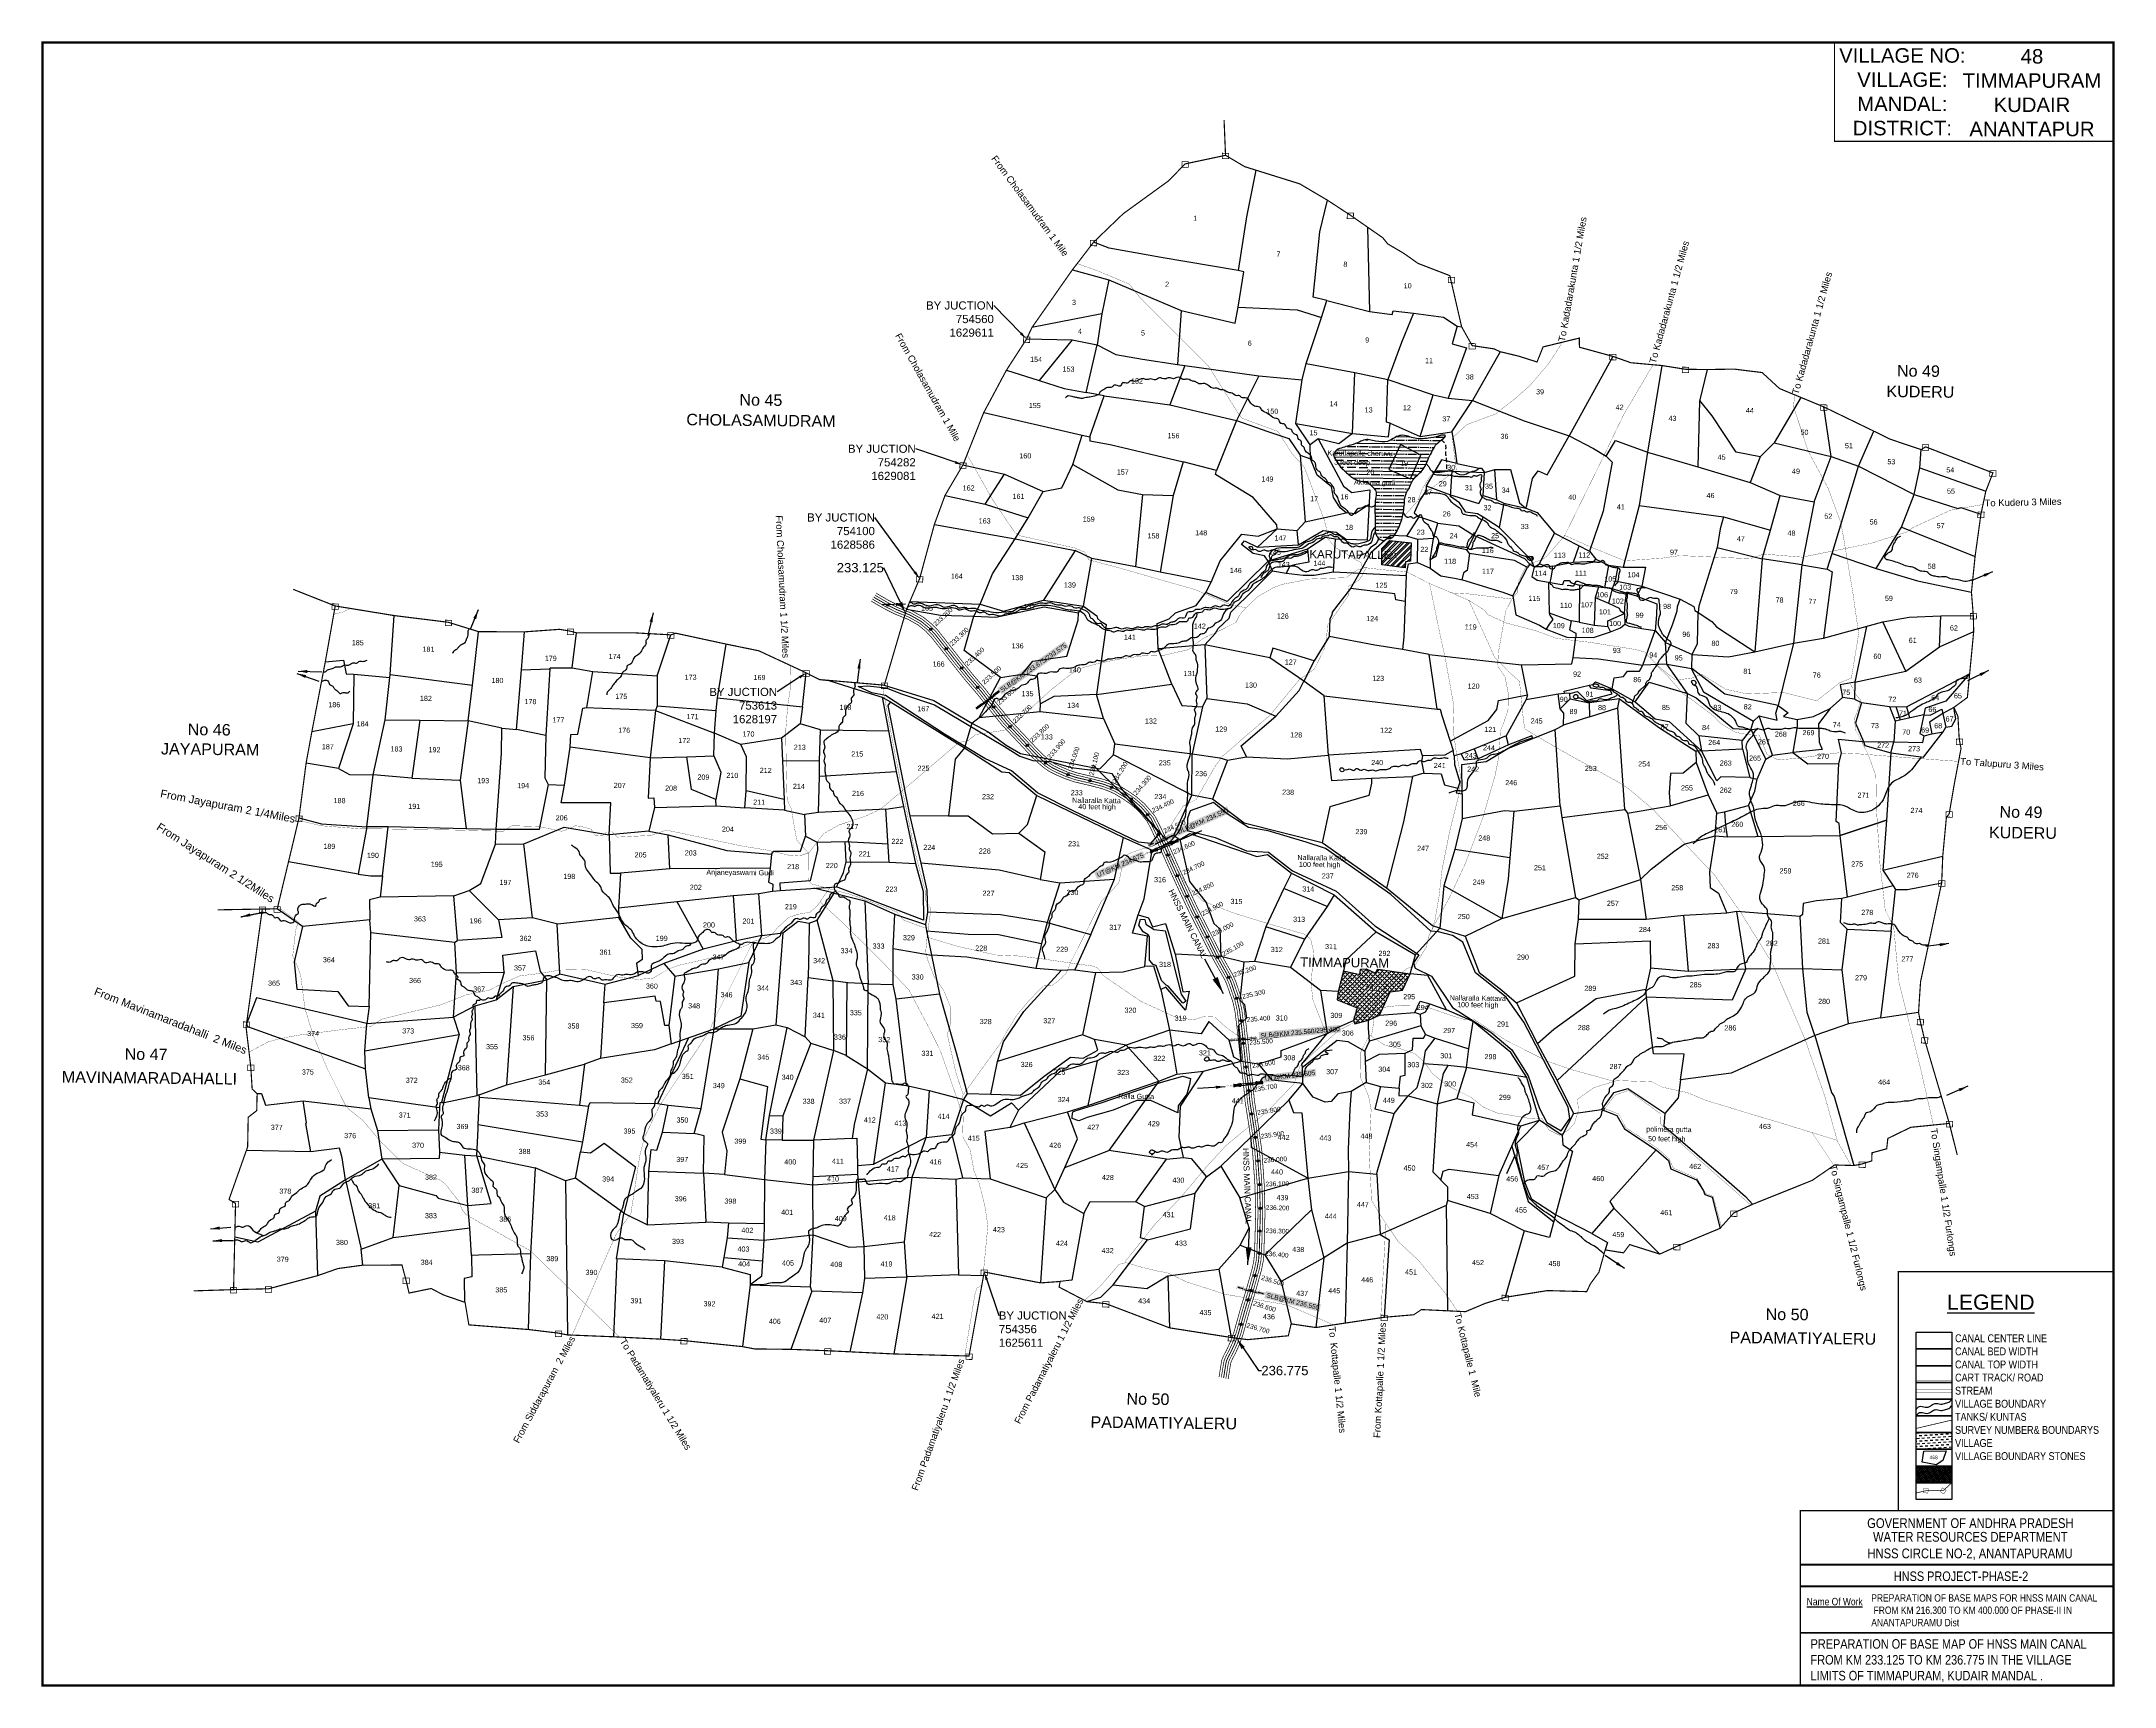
# Model space of a CAD drawing. Header units: feet. Extents: x 750329 to 765877, y 1623833 to 1630891.
# Drawn here: x 750329 to 759222, y 1623833 to 1630891 of the extents above; entities that cross this region are included whole.
import ezdxf
from ezdxf import colors
from ezdxf.entities.mleader import LeaderData, LeaderLine
from ezdxf.enums import TextEntityAlignment as Align
from ezdxf.math import Vec2, Vec3

# ---------------------------------------------------------------- set-up
doc = ezdxf.new("R2010")
doc.units = ezdxf.units.FT
doc.header["$LTSCALE"] = 15
doc.header["$MEASUREMENT"] = 0
doc.header["$PDMODE"] = 32
doc.header["$PDSIZE"] = 10
doc.linetypes.add('ACAD_ISO02W100', pattern=[15, 12, -3])
doc.linetypes.add('HIDDEN2', pattern=[0.1875, 0.125, -0.0625])
for name, color, linetype in [('CANAL1', 7, 'Continuous'), ('CRDS STONES', 7, 'Continuous'), ('CSMark', 72, 'Continuous'), ('FRAME 025', 7, 'Continuous'), ('Hills', 17, 'Continuous'), ('PAPER SIZE', 10, 'Continuous'), ('PLOT', 7, 'Continuous'), ('PLOT NO', 7, 'Continuous'), ('ROADS', 6, 'Continuous'), ('STRUCTURE', 5, 'Continuous'), ('TABLE', 7, 'Continuous'), ('tank', 4, 'Continuous'), ('TANKS-STREAM', 4, 'Continuous'), ('TITLEBLOCK', 7, 'Continuous'), ('VILLAGE', 30, 'Continuous'), ('VILLAGE STONES', 240, 'Continuous')]:
    doc.layers.add(name, color=color, linetype=linetype)
doc.layers.add('VILLAGE BOUNDRY', color=5, linetype='HIDDEN2', lineweight=100)
doc.styles.add('A', font='arial.ttf')
doc.styles.add('ARIALN', font='ARIALN.TTF')
doc.styles.get("Standard").update_dxf_attribs({"font": 'arial.ttf'})
doc.linetypes.add('DOTS', pattern='A,1e-06,-3,["●",Standard,S=3,R=0,X=-1.25,Y=-1.25],-3', length=6.000001)
doc.dimstyles.get("Standard").update_dxf_attribs({"dimtxt": 0.18, "dimasz": 40, "dimexe": 0.18, "dimexo": 0.0625, "dimgap": 0.09, "dimtad": 0, "dimtih": 1, "dimtoh": 1, "dimdec": 4, "dimzin": 0, "dimdsep": 46, "dimtxsty": 'Standard', "dimcen": 0.09, "dimadec": 0, "dimazin": 0, "dimtfac": 1, "dimtdec": 4, "dimtofl": 0, "dimtmove": 0, "dimatfit": 3, "dimfxl": 1, "dimtolj": 1, "dimtzin": 0, "dimarcsym": 0})

# ---------------------------------------------------------------- blocks, each defined once
blk = doc.blocks.new('DLB')
at = {"layer": 'STRUCTURE'}
h = blk.add_hatch(dxfattribs=at)
h.set_pattern_fill('DOTS', color=6, scale=20, angle=320.37224793, style=0)
h.paths.add_polyline_path([(769699.5, 1706950), (769699.5, 1706934), (769729.1, 1706934), (769732.1, 1706936), (769792.1, 1706936), (769795.1, 1706934), (769824.7, 1706934), (769824.7, 1706950), (769795.1, 1706950), (769792.1, 1706948), (769732.1, 1706948), (769729.1, 1706950)])
at = {"layer": 'STRUCTURE', "color": 6, "linetype": 'ACAD_ISO02W100', "ltscale": 0.5, "const_width": 0.5}
for points in [[(769699.5, 1706950), (769729.1, 1706950)], [(769699.5, 1706934), (769729.1, 1706934)], [(769795.1, 1706950), (769824.7, 1706950)], [(769795.1, 1706934), (769824.7, 1706934)]]:
    blk.add_lwpolyline(points, dxfattribs=at)
at = {"layer": 'STRUCTURE', "color": 6, "const_width": 0.628}
for points in [[(769726.1, 1706956), (769726.1, 1706952), (769732.1, 1706948), (769792.1, 1706948), (769798.1, 1706952), (769798.1, 1706956)], [(769726.1, 1706928), (769726.1, 1706932), (769732.1, 1706936), (769792.1, 1706936), (769798.1, 1706932), (769798.1, 1706928)], [(769732.1, 1706942), (769792.1, 1706942)]]:
    blk.add_lwpolyline(points, dxfattribs=at)
at = {"layer": 'STRUCTURE', "color": 6}
blk.add_lwpolyline([(769732.1, 1706936), (769792.1, 1706936)], dxfattribs=at)
blk.add_lwpolyline([(769732.1, 1706936), (769792.1, 1706936)], dxfattribs=at)
at = {"layer": 'STRUCTURE', "color": 0}
blk.add_circle((769762.1, 1706942), 1.8, dxfattribs=at)
for points in [[(769703.8, 1706942), (769726.7, 1706942)], [(769818.6, 1706942), (769795.7, 1706942)]]:
    blk.add_leader(points, dimstyle='Standard', override={"dimasz": 10, "dimgap": 0.09, "dimtad": 0}, dxfattribs=at)
blk = doc.blocks.new('UT')
at = {"layer": 'STRUCTURE'}
h = blk.add_hatch(dxfattribs=at)
h.set_pattern_fill('DASH', color=150, scale=8, angle=-39.62775, style=0)
h.set_pattern_definition([(320.372247933, (-4370.464, -6260.8811), (1.40800153113, 0.132407282), [1, -1])])
h.paths.add_polyline_path([(765163, 1700681.9), (765165.6, 1700680.6), (765167.2, 1700680.3), (765169.1, 1700680), (765172.4, 1700679.6), (765176.4, 1700679.3), (765179.5, 1700679.5), (765183.1, 1700679.9), (765187.7, 1700680.9), (765188.9, 1700681.2), (765193.1, 1700682.2), (765196.1, 1700680.2), (765196.1, 1700672.2), (765193.1, 1700670.2), (765190.5, 1700670.8), (765188.1, 1700671.3), (765185.5, 1700671.8), (765183.6, 1700672.1), (765181, 1700672.5), (765180.3, 1700672.5), (765178.5, 1700672.6), (765176.7, 1700672.6), (765174.6, 1700672.5), (765172.5, 1700672.3), (765170.4, 1700672), (765168.5, 1700671.7), (765166.1, 1700671.2), (765165, 1700670.8), (765163, 1700669.7)])
h.paths.add_polyline_path([(765259.1, 1700682.2), (765256.1, 1700680.2), (765256.1, 1700672.2), (765259.1, 1700670.2), (765261.9, 1700671), (765264.4, 1700671.6), (765266.4, 1700672), (765269.1, 1700672.5), (765272.7, 1700673), (765276.1, 1700673.1), (765278.6, 1700672.9), (765281.2, 1700672.7), (765283.9, 1700672.3), (765286.4, 1700671.9), (765288, 1700671.3), (765289.2, 1700670.6), (765289.1, 1700682.7), (765287.6, 1700681.8), (765285.7, 1700681.2), (765283, 1700680.7), (765281.2, 1700680.4), (765276.7, 1700679.9), (765272.7, 1700679.9), (765268.7, 1700680.3), (765264.8, 1700681), (765261.2, 1700681.7)])
at = {"layer": 'STRUCTURE', "color": 150, "const_width": 0.628}
for points in [[(765190.1, 1700688.2), (765190.1, 1700684.2), (765196.1, 1700680.2), (765256.1, 1700680.2), (765262.1, 1700684.2), (765262.1, 1700688.2)], [(765190.1, 1700664.2), (765190.1, 1700668.2), (765196.1, 1700672.2), (765256.1, 1700672.2), (765262.1, 1700668.2), (765262.1, 1700664.2)]]:
    blk.add_lwpolyline(points, dxfattribs=at)
at = {"layer": 'STRUCTURE', "color": 150}
for points in [[(765196.1, 1700680.2), (765256.1, 1700680.2)], [(765196.1, 1700672.2), (765256.1, 1700672.2)], [(765196.1, 1700672.2), (765256.1, 1700672.2)]]:
    blk.add_lwpolyline(points, dxfattribs=at)
at = {"layer": 'STRUCTURE', "color": 0}
blk.add_circle((765226.1, 1700676.2), 1.89, dxfattribs=at)
at = {"layer": 'STRUCTURE', "color": 150}
for points in [[(765163, 1700681.9), (765164.4, 1700681.1), (765167.9, 1700680.2), (765171.2, 1700679.8), (765176.1, 1700679.4), (765184.7, 1700680.3), (765193.1, 1700682.2)], [(765163, 1700669.7), (765164.3, 1700670.6), (765167.8, 1700671.6), (765171.2, 1700672.1), (765176, 1700672.6), (765184.7, 1700672), (765193.1, 1700670.2)], [(765289.1, 1700682.7), (765287.8, 1700681.9), (765284.3, 1700680.9), (765280.9, 1700680.4), (765276.1, 1700679.8), (765267.4, 1700680.5), (765259.1, 1700682.2)], [(765289.2, 1700670.6), (765287.8, 1700671.4), (765284.2, 1700672.3), (765280.9, 1700672.7), (765276.1, 1700673.1), (765267.4, 1700672.2), (765259.1, 1700670.2)]]:
    blk.add_spline(points, degree=3, dxfattribs=at)
at = {"layer": 'STRUCTURE', "color": 0}
blk.add_text('STREAM', height=5, dxfattribs=at).set_placement((765148.2, 1700675.8), align=Align.MIDDLE_CENTER)
for points in [[(765190.9, 1700676), (765164.2, 1700675.8)], [(765289.3, 1700676.7), (765265.4, 1700676.4)]]:
    blk.add_leader(points, dimstyle='Standard', override={"dimasz": 10, "dimgap": 0.09, "dimtad": 0}, dxfattribs=at)
blk = doc.blocks.new('SLB')
at = {"layer": 'STRUCTURE'}
h = blk.add_hatch(dxfattribs=at)
h.set_pattern_fill('DOTS', color=6, scale=20, angle=320.37225, style=0)
h.set_pattern_definition([(320.372247934, (-159.4327, -72.9564), (1.2786241598, 0.5641323054), [0, -1.25])])
h.paths.add_polyline_path([(769699.5, 1706871.1), (769699.5, 1706861.1), (769729.1, 1706861.1), (769732.1, 1706863.1), (769792.1, 1706863.1), (769795.1, 1706861.1), (769824.7, 1706861.1), (769824.7, 1706871.1), (769795.1, 1706871.1), (769792.1, 1706869.1), (769732.1, 1706869.1), (769729.1, 1706871.1)])
at = {"layer": 'STRUCTURE', "color": 6, "linetype": 'ACAD_ISO02W100', "ltscale": 0.5, "const_width": 0.5}
for points in [[(769699.5, 1706871.1), (769729.1, 1706871.1)], [(769699.5, 1706861.1), (769729.1, 1706861.1)], [(769795.1, 1706871.1), (769824.7, 1706871.1)], [(769795.1, 1706861.1), (769824.7, 1706861.1)]]:
    blk.add_lwpolyline(points, dxfattribs=at)
at = {"layer": 'STRUCTURE', "color": 6, "const_width": 0.628}
for points in [[(769726.1, 1706877.1), (769726.1, 1706873.1), (769732.1, 1706869.1), (769792.1, 1706869.1), (769798.1, 1706873.1), (769798.1, 1706877.1)], [(769726.1, 1706855.1), (769726.1, 1706859.1), (769732.1, 1706863.1), (769792.1, 1706863.1), (769798.1, 1706859.1), (769798.1, 1706855.1)]]:
    blk.add_lwpolyline(points, dxfattribs=at)
at = {"layer": 'STRUCTURE', "color": 6}
blk.add_lwpolyline([(769732.1, 1706863.1), (769792.1, 1706863.1)], dxfattribs=at)
blk.add_lwpolyline([(769732.1, 1706863.1), (769792.1, 1706863.1)], dxfattribs=at)
at = {"layer": 'STRUCTURE', "color": 0}
blk.add_circle((769762.1, 1706866.1), 1.24, dxfattribs=at)
for points in [[(769703.8, 1706866), (769726.7, 1706866)], [(769818.6, 1706865.8), (769795.7, 1706865.8)]]:
    blk.add_leader(points, dimstyle='Standard', override={"dimasz": 10, "dimgap": 0.09, "dimtad": 0}, dxfattribs=at)

msp = doc.modelspace()

# ---------------------------------------------------------------- hatches: boundary and pattern name
at = {"layer": 'tank'}
h = msp.add_hatch(dxfattribs=at)
h.set_pattern_fill('DASH', color=256, scale=91.128815, angle=3.54054, style=0)
h.set_pattern_definition([(3.5405362, (178408.843, 352073.971), (10.6659063, 12.07281434), [11.39110186, -11.39110186])])
h.paths.add_polyline_path([(758371, 1624922.8), (758524.1, 1624922.8), (758524.1, 1624851.1), (758371, 1624851.1)])
at = {"layer": 'TANKS-STREAM'}
h = msp.add_hatch(dxfattribs=at)
h.set_pattern_fill('ANSI35', color=4, scale=119.113523, angle=314.35006, style=0)
h.set_pattern_definition([(359.3500622, (-12796.95, 20461.793), (0.33778545, 29.77646485), []), (359.3500622, (-12782.23, 20446.736), (0.33778545, 29.77646485), [37.2229759, -7.44459518, 0, -7.44459518])])
edge = h.paths.add_edge_path()
edge.add_spline(control_points=[(755889.6, 1629142.5), (755889.6, 1629142.5), (755908.5, 1629148), (755940.6, 1629157.2), (755977.6, 1629169.8), (756010.6, 1629188), (756051.8, 1629175.5), (756100.5, 1629168.8), (756132.4, 1629192.6), (756172.5, 1629207.8), (756219.2, 1629183.1), (756273.5, 1629187.8), (756314.2, 1629193.7), (756335.7, 1629203.1), (756365.7, 1629201.2), (756309.3, 1629168.1), (756299, 1629139.4), (756280.9, 1629108.7), (756270, 1629078.8), (756254, 1629050.3), (756228.5, 1629029.8), (756207, 1629006.1), (756198.7, 1628976.5), (756184.6, 1628958.3), (756176.8, 1628934.6), (756175.8, 1628906.4), (756171.2, 1628869.6), (756163.1, 1628832.8), (756148.4, 1628798.8), (756135.8, 1628774.2), (756118.4, 1628756.4), (756101.4, 1628761.1), (756089.7, 1628745.3), (756066.8, 1628755.5), (756049.4, 1628778.5), (756051.6, 1628830.4), (756047.4, 1628884.6), (756051.7, 1628932), (756057.3, 1628961.1), (756037.9, 1628980.7), (756018.6, 1629002.7), (755984.4, 1629002.4), (755958.2, 1629015.5), (755935.4, 1629033.1), (755918.6, 1629049.2), (755898.1, 1629067), (755886.8, 1629091), (755867.5, 1629114.5), (755877.9, 1629130.4), (755883.4, 1629138), (755887.7, 1629141.1), (755889.6, 1629142.5)], knot_values=[0, 0, 0, 0, 29.705518, 59.411036, 100.727882, 118.776091, 170.604825, 222.299468, 259.521066, 286.828974, 347.280371, 404.64803, 450.390805, 468.74633, 478.222904, 525.944589, 563.340507, 590.948551, 629.324068, 660.977973, 687.268467, 728.102289, 754.653809, 778.640645, 796.566086, 829.189051, 863.406633, 908.629988, 942.548885, 974.307079, 994.19337, 1010.711531, 1018.20696, 1048.056767, 1064.192906, 1106.767568, 1194.326809, 1231.617016, 1253.038662, 1277.864993, 1309.04361, 1337.854474, 1374.848401, 1396.022294, 1424.593585, 1445.538708, 1476.4644, 1508.058568, 1520.73494, 1529.555766, 1536.628375, 1536.628375, 1536.628375, 1536.628375], degree=3, periodic=0)
at = {"layer": 'VILLAGE', "linetype": 'Continuous'}
h = msp.add_hatch(dxfattribs=at)
h.set_pattern_fill('ANSI32', color=256, scale=50)
h.paths.add_polyline_path([(756204.4, 1628740.9), (756112.1, 1628749.6), (756078.3, 1628716.1), (756078.6, 1628645.7), (756179, 1628632.6), (756180.3, 1628659.4), (756202.1, 1628661)])
h.paths.add_polyline_path([(756105.5, 1628669.3), (756150.7, 1628668.8), (756151.1, 1628702), (756105.8, 1628702.5)], flags=24)
h = msp.add_hatch(dxfattribs=at)
h.set_pattern_fill('SACNCR', color=256, scale=150, angle=1.53032, style=0)
h.paths.add_polyline_path([(755913.7, 1626904.2), (755984.1, 1626888.3), (755987.2, 1626911.6), (756011.1, 1626912.5), (756051.3, 1626893.8), (756061.2, 1626910.7), (756200.9, 1626891.8), (756167.2, 1626821), (756114.9, 1626813.2), (756068.6, 1626713.2), (756021.4, 1626692.1), (755962.4, 1626675.9), (755956.8, 1626690.6), (755973, 1626745.9), (755887, 1626779.1), (755891.8, 1626814.8)])
h = msp.add_hatch(dxfattribs=at)
h.set_pattern_fill('SACNCR', color=256, scale=61.208172, angle=1.53032, style=0)
h.set_pattern_definition([(46.53031993, (178408.8435, 352073.9706), (-4.164480836, 3.947758513), []), (46.53031993, (178412.8996, 352074.079), (-4.164480836, 3.947758513), [0, -5.738266106])])
h.paths.add_polyline_path([(758371, 1624779.3), (758524.1, 1624779.3), (758524.1, 1624707.6), (758371, 1624707.6)])

# ---------------------------------------------------------------- linework, layer by layer
for p in [(755521, 1626419), (755521, 1626419), (755521, 1626419), (755517, 1625532.6), (755517, 1625532.6), (755517, 1625532.6)]:
    msp.add_point(p)
at = {"layer": 'CANAL1', "color": 1, "const_width": 3}
for points in [[(753888, 1628491.2), (753894.7, 1628486.5), (753941.7, 1628459.2), (753989.9, 1628434.6), (754046, 1628412.4), (754090.5, 1628387.1), (754122.2, 1628361.1), (754145.1, 1628337.4), (754182.8, 1628289.5), (754235.5, 1628222), (754291, 1628152.6), (754345.7, 1628088.7), (754375.3, 1628050.3), (754449.5, 1627958.8), (754525.6, 1627877.7), (754570.4, 1627829.6), (754600.7, 1627799.6), (754627, 1627776.8), (754653.3, 1627758.8), (754684.9, 1627743.4), (754722.3, 1627727.5), (754760, 1627714.7), (754826.5, 1627699.1), (754876.3, 1627686.3), (754908, 1627674.7), (754931.4, 1627664.1), (754968.6, 1627641.6), (755001.4, 1627618.9), (755033.2, 1627591.4), (755052.1, 1627569.6), (755071.3, 1627546.4), (755089.4, 1627511.3), (755117.9, 1627451.5), (755159.3, 1627357.7), (755208.9, 1627248.5), (755252, 1627156.8), (755299.7, 1627063.2), (755351.8, 1626960.2), (755386.1, 1626899.2), (755404.2, 1626867.3), (755413.4, 1626846.9), (755427.8, 1626805.1), (755439.3, 1626772.4), (755448.6, 1626731.2), (755456.8, 1626666.7), (755463.5, 1626606.2), (755474.8, 1626498.1), (755484.9, 1626422.4), (755492.4, 1626341.8), (755501.4, 1626285.4), (755510, 1626230.1), (755524.3, 1626127.4), (755534.5, 1625982.5), (755537.5, 1625864), (755532.9, 1625695.9), (755530.1, 1625663.1), (755523.8, 1625630.8), (755497.2, 1625536.1), (755471.7, 1625452.3), (755444.4, 1625354), (755429.7, 1625313), (755415.2, 1625281.7), (755401.2, 1625255), (755392.8, 1625236.1), (755389.3, 1625217.3), (755384.8, 1625188.8), (755380.4, 1625161.7)], [(753909.9, 1628524.7), (753916.2, 1628520.3), (753960.9, 1628494.4), (754006.4, 1628471.1), (754063.3, 1628448.5), (754113.3, 1628420.2), (754149.3, 1628390.5), (754175.2, 1628363.8), (754214.2, 1628314.2), (754266.8, 1628246.8), (754321.8, 1628178.1), (754376.8, 1628113.9), (754406.7, 1628075.1), (754479.7, 1627985.1), (754554.8, 1627905), (754599.1, 1627857.5), (754627.9, 1627829), (754651.5, 1627808.5), (754673.5, 1627793.5), (754701.5, 1627779.8), (754736.6, 1627764.9), (754771, 1627753.2), (754836, 1627737.9), (754888.1, 1627724.6), (754923.2, 1627711.8), (754950.1, 1627699.5), (754990.3, 1627675.2), (755025.9, 1627650.6), (755061.6, 1627619.7), (755082.6, 1627595.4), (755104.8, 1627568.6), (755125.2, 1627529.1), (755154.2, 1627468.2), (755195.8, 1627374.1), (755245.2, 1627265.3), (755287.9, 1627174.4), (755335.4, 1627081.3), (755387.1, 1626979), (755420.9, 1626918.8), (755439.9, 1626885.4), (755450.6, 1626861.8), (755465.6, 1626818.3), (755477.8, 1626783.4), (755488.1, 1626738.1), (755496.5, 1626671.4), (755503.2, 1626610.4), (755514.5, 1626502.8), (755524.6, 1626426.9), (755532.1, 1626346.8), (755540.9, 1626291.7), (755549.6, 1626235.9), (755564.1, 1626131.5), (755574.5, 1625984.4), (755577.5, 1625864), (755572.9, 1625693.6), (755569.8, 1625657.5), (755562.7, 1625621.5), (755535.6, 1625524.9), (755510.1, 1625441.1), (755482.6, 1625341.9), (755466.7, 1625297.8), (755451.1, 1625264.1), (755437.3, 1625237.7), (755431.3, 1625224.1), (755428.7, 1625210.4), (755424.3, 1625182.5), (755419.4, 1625152.3)]]:
    msp.add_lwpolyline(points, dxfattribs=at)
at = {"layer": 'CANAL1', "color": 5, "const_width": 3}
for points in [[(753893.5, 1628499.5), (753900, 1628495), (753946.5, 1628468), (753994, 1628443.7), (754050.3, 1628421.4), (754096.2, 1628395.4), (754129, 1628368.4), (754152.6, 1628344), (754190.6, 1628295.7), (754243.3, 1628228.2), (754298.7, 1628159), (754353.5, 1628095), (754383.2, 1628056.5), (754457.1, 1627965.4), (754532.9, 1627884.5), (754577.5, 1627836.6), (754607.5, 1627807), (754633.2, 1627784.7), (754658.4, 1627767.5), (754689, 1627752.5), (754725.9, 1627736.8), (754762.8, 1627724.3), (754828.8, 1627708.8), (754879.2, 1627695.9), (754911.8, 1627684), (754936.1, 1627672.9), (754974, 1627650), (755007.5, 1627626.9), (755040.3, 1627598.5), (755059.7, 1627576), (755079.7, 1627552), (755098.3, 1627515.7), (755127, 1627455.7), (755168.4, 1627361.8), (755218, 1627252.7), (755261, 1627161.2), (755308.6, 1627067.7), (755360.6, 1626964.9), (755394.8, 1626904.1), (755413.1, 1626871.8), (755422.7, 1626850.7), (755437.3, 1626808.4), (755449, 1626775.1), (755458.5, 1626732.9), (755466.7, 1626667.8), (755473.4, 1626607.2), (755484.7, 1626499.3), (755494.8, 1626423.5), (755502.3, 1626343), (755511.3, 1626287), (755519.9, 1626231.5), (755534.2, 1626128.4), (755544.5, 1625983), (755547.5, 1625864), (755542.9, 1625695.3), (755540, 1625661.7), (755533.5, 1625628.5), (755506.8, 1625533.3), (755481.3, 1625449.5), (755454, 1625351), (755438.9, 1625309.2), (755424.2, 1625277.3), (755410.3, 1625250.7), (755402.5, 1625233.1), (755399.1, 1625215.6), (755394.6, 1625187.2), (755390.2, 1625159.3)], [(753904.5, 1628516.3), (753910.8, 1628511.8), (753956.1, 1628485.6), (754002.3, 1628462), (754059, 1628439.5), (754107.6, 1628411.9), (754142.6, 1628383.2), (754167.7, 1628357.2), (754206.4, 1628308), (754259, 1628240.6), (754314.1, 1628171.8), (754369, 1628107.6), (754398.9, 1628068.9), (754472.2, 1627978.5), (754547.5, 1627898.1), (754591.9, 1627850.5), (754621.1, 1627821.7), (754645.4, 1627800.6), (754668.5, 1627784.8), (754697.3, 1627770.7), (754733, 1627755.5), (754768.3, 1627743.6), (754833.6, 1627728.2), (754885.1, 1627715), (754919.4, 1627702.5), (754945.4, 1627690.6), (754984.9, 1627666.8), (755019.8, 1627642.7), (755054.5, 1627612.6), (755075, 1627588.9), (755096.4, 1627563.1), (755116.3, 1627524.6), (755145.1, 1627464), (755186.7, 1627370), (755236.2, 1627261.1), (755278.9, 1627170), (755326.4, 1627076.8), (755378.3, 1626974.3), (755412.2, 1626913.9), (755430.9, 1626880.9), (755441.3, 1626858.1), (755456.2, 1626815), (755468.2, 1626780.7), (755478.2, 1626736.4), (755486.6, 1626670.2), (755493.3, 1626609.4), (755504.6, 1626501.6), (755514.7, 1626425.8), (755522.2, 1626345.5), (755531, 1626290.1), (755539.7, 1626234.4), (755554.1, 1626130.5), (755564.5, 1625984), (755567.5, 1625864), (755562.9, 1625694.2), (755559.8, 1625658.9), (755553, 1625623.8), (755526, 1625527.7), (755500.5, 1625443.9), (755473, 1625344.9), (755457.5, 1625301.6), (755442.1, 1625268.5), (755428.3, 1625242), (755421.7, 1625227.1), (755418.8, 1625212.1), (755414.4, 1625184), (755409.7, 1625154.7)]]:
    msp.add_lwpolyline(points, dxfattribs=at)
at = {"layer": 'CANAL1', "color": 1, "linetype": 'HIDDEN2', "ltscale": 5, "const_width": 4}
msp.add_lwpolyline([(753899, 1628507.9), (753905.4, 1628503.4), (753959, 1628472.9), (753991.9, 1628456.1), (754054.7, 1628430.5), (754101.9, 1628403.6), (754135.8, 1628375.8), (754160.1, 1628350.6), (754198.5, 1628301.9), (754251.2, 1628234.4), (754306.4, 1628165.4), (754344.5, 1628120.9), (754361.3, 1628101.3), (754388.1, 1628066.5), (754403.9, 1628047), (754464.7, 1627971.9), (754540.2, 1627891.3), (754584.7, 1627843.5), (754614.3, 1627814.3), (754639.3, 1627792.6), (754663.4, 1627776.2), (754693.2, 1627761.6), (754732.5, 1627745.2), (754765.5, 1627734), (754831.2, 1627718.5), (754882.2, 1627705.4), (754915.6, 1627693.3), (754940.8, 1627681.8), (754979.4, 1627658.4), (755013.6, 1627634.8), (755047.4, 1627605.6), (755067.3, 1627582.5), (755088, 1627557.5), (755107.3, 1627520.2), (755133.5, 1627465.2), (755136.1, 1627459.8), (755155.5, 1627415.9), (755177.5, 1627365.9), (755227.1, 1627256.9), (755269.9, 1627165.6), (755317.5, 1627072.3), (755369.5, 1626969.6), (755403.5, 1626909), (755422, 1626876.4), (755432, 1626854.4), (755446.7, 1626811.7), (755458.6, 1626777.9), (755468.4, 1626734.7), (755476.7, 1626669), (755477.4, 1626662.6), (755483.3, 1626608.3), (755485, 1626592.6), (755494.7, 1626500.5), (755504.7, 1626424.7), (755505.3, 1626418.5), (755512.3, 1626344.3), (755521.1, 1626288.6), (755529.8, 1626233), (755544.2, 1626129.5), (755554.5, 1625983.5), (755557, 1625885.4), (755557.5, 1625864), (755552.9, 1625694.7), (755549.9, 1625660.3), (755543.3, 1625626.2), (755534.8, 1625596.1), (755517, 1625532.6), (755502.5, 1625484.8), (755490.9, 1625446.7), (755463.5, 1625347.9), (755448.2, 1625305.4), (755434.9, 1625276.8), (755433.2, 1625272.9), (755419.3, 1625246.4), (755412.1, 1625230.1), (755409, 1625213.9), (755404.5, 1625185.6), (755399.9, 1625157)], dxfattribs=at)
at = {"layer": 'CANAL1', "color": 1, "linetype": 'HIDDEN2', "ltscale": 100, "const_width": 0.75}
msp.add_lwpolyline([(758371, 1625317.4), (758524.1, 1625317.4)], dxfattribs=at)
at = {"layer": 'CANAL1', "color": 5, "ltscale": 100, "const_width": 0.75}
for points in [[(758524.1, 1625256.9), (758371, 1625256.9)], [(758524.1, 1625234.4), (758371, 1625234.4)]]:
    msp.add_lwpolyline(points, dxfattribs=at)
at = {"layer": 'CANAL1', "color": 1, "ltscale": 100, "const_width": 0.75}
for points in [[(758524.1, 1625200.2), (758371, 1625200.2)], [(758524.1, 1625147.7), (758371, 1625147.7)]]:
    msp.add_lwpolyline(points, dxfattribs=at)
at = {"layer": 'CSMark', "color": 5, "const_width": 5}
msp.add_lwpolyline([(759216.9, 1624587.9), (758294.4, 1624587.9), (758294.4, 1625613.5), (759216.9, 1625613.5)], close=True, dxfattribs=at)
at = {"layer": 'CSMark', "color": 3}
for p in [(753959, 1628472.9), (753959, 1628472.9), (754142.8, 1628368.5), (754210.5, 1628286.5), (754276.4, 1628202.8), (754344.5, 1628120.9), (754344.5, 1628120.9), (754413, 1628035.7), (754483.3, 1627952), (754558.1, 1627872.1), (754636, 1627795.5), (754732.5, 1627745.2), (754826.6, 1627719.6), (754919.8, 1627691.3), (755003.6, 1627641.7), (755073.9, 1627574.6), (755121.7, 1627490), (755162, 1627401.1), (755202, 1627312.1), (755242.8, 1627223.5), (755285.2, 1627135.6), (755329.5, 1627048.6), (755373.9, 1626961.7), (755421.8, 1626876.7), (755456, 1626785.4), (755474, 1626689.7), (755483, 1626611.3), (755485, 1626592.7), (755485.3, 1626592.6), (755495.8, 1626491.5), (755505.3, 1626418.5), (755507.9, 1626390.6), (755520.9, 1626289.9), (755535.9, 1626189.3), (755547.1, 1626088.4), (755554.2, 1625987), (755557, 1625885.4), (755557, 1625885.4), (755555.4, 1625788.3), (755552.6, 1625691.3), (755534.8, 1625596.1), (755504.6, 1625491.7), (755474.4, 1625387.3)]:
    msp.add_point(p, dxfattribs=at)
at = {"layer": 'FRAME 025', "lineweight": -3, "const_width": 8.16}
for points in [[(757873.4, 1624356.2), (759216.9, 1624356.2)], [(757873.4, 1624263.5), (759216.9, 1624263.5)], [(757873.4, 1624063.8), (759216.9, 1624063.8)]]:
    msp.add_lwpolyline(points, dxfattribs=at)
at = {"layer": 'Hills'}
for points in [[(753834.5, 1628123.9), (753872, 1628126.9), (753951.8, 1628117.6), (754018.8, 1628092.3), (754160.2, 1628045.8), (754460.7, 1627866), (754525.5, 1627825.5), (754581.6, 1627807), (754657.5, 1627801.9), (754745.8, 1627776.9), (754860.3, 1627762.5), (754920.7, 1627750.9), (754960.5, 1627686.6), (755068.4, 1627558.7), (755125.4, 1627495), (755086.3, 1627450.5), (755035.4, 1627456.3), (754756.9, 1627589), (754601.4, 1627668), (754490.5, 1627761.9), (754376.4, 1627815.3), (754202.2, 1627919.8), (753949.6, 1628085.1), (753891.3, 1628096.8), (753832.6, 1628124.2)], [(754839.5, 1627788.4), (755085.4, 1627544.8), (755149.3, 1627471.5), (755186.2, 1627484.9)], [(754750.5, 1626278.7), (754753.8, 1626298.7), (754763.8, 1626303.3), (754874.6, 1626337.9), (755134, 1626426.1), (755224.4, 1626452), (755258.2, 1626442.2), (755256.9, 1626433.9), (755255.2, 1626426.1), (755254.8, 1626421.8), (755242.4, 1626374.6), (755205, 1626324.7), (755204.3, 1626294.9), (755087.5, 1626348.2), (755027.7, 1626348.2), (754926.8, 1626306), (754814.9, 1626275.3), (754778.9, 1626260.7), (754750.5, 1626270.5), (754749.9, 1626279.6)]]:
    msp.add_lwpolyline(points, dxfattribs=at)
at = {"layer": 'Hills', "linetype": 'Continuous'}
for points in [[(756754.9, 1626313.6), (756787, 1626253.2), (756848, 1626217.1), (756884.9, 1626270.4), (756877.8, 1626318.7), (756687.9, 1626684), (756612.7, 1626790.9), (756480.4, 1626894.7), (756426, 1627027.3), (756381.9, 1627055.3), (756321.3, 1627071.8), (756289.5, 1627074), (756117, 1627231.8), (755837.3, 1627428.4), (755753.9, 1627456.7), (755591, 1627504.5), (755506.9, 1627519.1), (755415.2, 1627577.1), (755356.3, 1627626), (755256.4, 1627589.8), (755245.1, 1627559.6), (755244.2, 1627506.3), (755364, 1627475.5), (755498.6, 1627419.5), (755592.1, 1627412.8), (755694.9, 1627333.1), (755882.7, 1627245.5), (756049.3, 1627097.1), (756218.3, 1626986), (756238, 1626973.1), (756214.1, 1626938.5), (756222, 1626915), (756292.2, 1626881.2), (756381.8, 1626746.5), (756546.5, 1626640.7), (756637, 1626564.9), (756706.3, 1626453.9), (756754.9, 1626313.6)], [(755054.3, 1627072), (755036.3, 1627100.1), (755043.9, 1627125.3), (755062.5, 1627124.1), (755066, 1627104.8), (755102.3, 1627081.2), (755149.9, 1627074.9), (755202.5, 1626865.6), (755218.1, 1626803.3), (755238.6, 1626773.7), (755230.5, 1626768.1), (755225.7, 1626764.8), (755162, 1626838.1), (755153.7, 1626842.9), (755133.5, 1626863.2), (755110.6, 1626926.8), (755098.4, 1626930.8), (755081.5, 1626949.1), (755082.4, 1627050.1), (755076.1, 1627058.6), (755054.3, 1627072)]]:
    msp.add_lwpolyline(points, dxfattribs=at)
at = {"layer": 'Hills', "color": 5, "linetype": 'Continuous', "const_width": 5}
msp.add_lwpolyline([(759216.9, 1623838.4), (757873.7, 1623838.4), (757873.7, 1624587.9), (759216.9, 1624587.9)], close=True, dxfattribs=at)
at = {"layer": 'PAPER SIZE', "color": 5, "const_width": 10}
msp.add_lwpolyline([(750333.9, 1630886.3), (759216.9, 1630886.3), (759216.9, 1623838.4), (750333.9, 1623838.4)], close=True, dxfattribs=at)
at = {"layer": 'PLOT'}
for points in [[(755538.1, 1630339.3), (755497.8, 1630139.2), (755462.6, 1629908.9)], [(754856.9, 1629589.3), (754937.9, 1629548.5), (755051.8, 1629528.2), (755202.2, 1629505.9), (755233.2, 1629501.6), (755551.3, 1629456.9), (755736.6, 1629439.2), (755754.7, 1629509.8), (755819.9, 1629707.1), (755842.8, 1629780.6), (755784.3, 1629794.7), (755813.2, 1630075.2), (755845.7, 1630210.1)], [(756017.9, 1630094.3), (756026, 1629732.4)], [(754751.1, 1629911.4), (754907.2, 1629867.9), (755217.4, 1629737.6), (755449.6, 1629683), (755462, 1629751.7), (755487.4, 1629903.6), (755462.6, 1629908.9), (755132.3, 1629963.9), (754909.6, 1630003.9), (754841.7, 1630029.5)], [(754907.2, 1629867.9), (754877.6, 1629722.5), (754856.9, 1629589.3)], [(755217.4, 1629737.6), (755202.2, 1629505.9)], [(755462, 1629751.7), (755715.4, 1629739.7), (755819.9, 1629707.1)], [(755842.8, 1629780.6), (756026, 1629732.4), (756122.7, 1629720.4), (756127.4, 1629735.2), (756215.3, 1629725.7), (756344, 1629708.3), (756401.5, 1629670.3), (756421, 1629667.4)], [(756215.3, 1629725.7), (756163.5, 1629600.1), (756105.1, 1629440.4)], [(754877.6, 1629722.5), (754577.6, 1629663.5)], [(756401.5, 1629670.3), (756380.4, 1629594.5), (756441.4, 1629576.4), (756362.8, 1629360.2)], [(754355.7, 1628476.6), (754409.3, 1628607.9), (754505.9, 1628756.9), (754561.2, 1628848.2), (754625.3, 1628960.8), (754705.4, 1628975.9), (754752.7, 1629077), (754793.4, 1629202.2), (754826.8, 1629195.6), (754888.3, 1629371.6), (754810.3, 1629384.8), (754856.9, 1629589.3)], [(754554.9, 1629614.8), (754750.7, 1629611), (754856.9, 1629589.3)], [(754750.7, 1629611), (754608.5, 1629436.8)], [(756586.2, 1629560.3), (756467.2, 1629350.6)], [(754468.1, 1629480.5), (754608.5, 1629436.8), (754715.9, 1629402.2), (754810.3, 1629384.8)], [(755233.2, 1629501.6), (755168.8, 1629332.4)], [(755710.1, 1629252.7), (755953.4, 1629209.7), (755963.3, 1629471.6)], [(755754.7, 1629509.8), (755963.3, 1629471.6), (756105.1, 1629440.4), (756298.7, 1629375.4), (756362.8, 1629360.2), (756467.2, 1629350.6), (756689.9, 1629264.2), (756881.7, 1629199.9), (756986.6, 1629144.7), (757041.3, 1629112.2), (757081.2, 1629179.6), (757217.8, 1629129.2), (757433.9, 1629066.2), (757659.5, 1628998.8), (757787.3, 1628943.7), (757933.9, 1628916.1), (758006.5, 1629110.9), (757975, 1629323.3)], [(757069.5, 1629540.3), (756881.7, 1629199.9)], [(757280.2, 1629500.9), (757217.8, 1629129.2)], [(757474.5, 1629483.7), (757441.9, 1629348), (757433.9, 1629066.2)], [(754888.3, 1629371.6), (755168.8, 1629332.4), (755455, 1629264.5), (755369.9, 1629051.1)], [(755551.3, 1629456.9), (755455, 1629264.5)], [(755629.2, 1628800.1), (755715.3, 1628793.4), (755750.4, 1628829.9), (755925.2, 1628869), (755899.4, 1628890.9), (755871.2, 1628934.2), (755862.6, 1628980.9), (755800.7, 1629030.6), (755772.3, 1629100.1), (755770.9, 1629160.2), (755710.1, 1629252.7), (755736.6, 1629439.2)], [(755953.4, 1629209.7), (756107.7, 1629194.9), (756113.8, 1629253.7), (756098.1, 1629257.6), (756105.1, 1629440.4)], [(756113.8, 1629253.7), (756243.9, 1629196.8), (756298.7, 1629375.4)], [(754371, 1629299), (754793.4, 1629202.2)], [(756243.9, 1629196.8), (756379.2, 1629216.5), (756467.2, 1629350.6)], [(757876.8, 1629364), (757761.3, 1629169.3), (757702.3, 1629109.1), (757599.3, 1629129.8), (757495.7, 1629284.4), (757442.7, 1629351.2)], [(754826.8, 1629195.6), (754825.5, 1629178.1), (754912.8, 1629162.5), (755226.7, 1629087.8)], [(755455, 1629264.5), (755589.5, 1629218), (755680.1, 1629188.4), (755728.1, 1629117), (755772.3, 1629100.1)], [(755953.4, 1629209.7), (755894.9, 1629164.9), (755805.5, 1629185.9), (755770.9, 1629160.2)], [(756379.2, 1629216.5), (756392, 1629145.4), (756400.8, 1629080.8), (756495.9, 1629060.6), (756506.6, 1629059.9), (756519, 1629042.7), (756563.7, 1629054.3), (756630.1, 1629055.2), (756669.6, 1628911.8), (756696.4, 1628888.5), (756700.6, 1628900.9), (756725, 1629016.7), (756748.7, 1629049), (756788.1, 1629031.6), (756881.7, 1629199.9)], [(757933.9, 1628916.1), (757879.8, 1628645.8), (757988.8, 1628627.2), (758010.7, 1628694.3), (758122.9, 1629069.1), (758189.1, 1629219.5)], [(755728.1, 1629117), (755750.4, 1628829.9)], [(755805.5, 1629185.9), (755914.8, 1628983.4), (755949.4, 1628955.8), (756027.5, 1628968.1), (756015.8, 1628751.9)], [(756158.7, 1629162.1), (756109.2, 1629054.8), (756202.4, 1629014.7), (756246.5, 1629117), (756158.7, 1629162.1)], [(757041.3, 1629112.2), (757066.8, 1629085.7), (757027.8, 1628875.4), (756969.7, 1628704.3)], [(757217.8, 1629129.2), (757182.7, 1628900.2), (757114.5, 1628635.4)], [(757702.3, 1629109.1), (757659.5, 1628998.8)], [(757761.3, 1629169.3), (758006.5, 1629110.9)], [(758006.5, 1629110.9), (758122.9, 1629069.1), (758362, 1628947.2), (758550, 1628887), (758562.5, 1628892.2), (758648.7, 1628863.4)], [(758199.3, 1628630.4), (758308.3, 1628808.1), (758362, 1628947.2), (758386.6, 1629062.4), (758392.4, 1629140)], [(754281.8, 1629074.4), (754460.8, 1629034.6), (754625.3, 1628960.8)], [(754377, 1628906.7), (754460.8, 1629034.6)], [(754752.7, 1629077), (754946.8, 1628967.8), (755051.5, 1628947.7), (755183, 1628943)], [(755346.1, 1628571), (755385.1, 1628663.7), (755478.4, 1628777.5), (755548.4, 1628768.3), (755629.2, 1628800.1), (755627.9, 1628817.9), (755526.6, 1628934.4), (755365, 1629033), (755369.9, 1629051.1), (755226.7, 1629087.8), (755183, 1628943), (755128.5, 1628614.3)], [(756400.8, 1629080.8), (756334.3, 1629095.9), (756268.5, 1628984.1), (756269.4, 1628965.2), (756241.1, 1628923.8), (756216.9, 1628868.3), (756237.6, 1628852.2), (756184.1, 1628768.3), (756116.5, 1628772.2), (756031, 1628696.9), (755944.6, 1628544.8), (755866.2, 1628443.2), (755864, 1628430.3), (755855.1, 1628414.2), (755852.5, 1628338), (755788.6, 1628234.5), (755611.7, 1628288.4), (755598.9, 1628246.7), (755319, 1628303.3), (755365.6, 1628352.3), (755376.9, 1628372.1), (755423.3, 1628416.8), (755431.5, 1628442.9), (755531, 1628542.1), (755609.2, 1628620.5), (755590.5, 1628662.3)], [(756268.5, 1628984.1), (756373.9, 1628946.4), (756494.5, 1628908.8), (756513, 1628943.5), (756519, 1629042.7)], [(756475.4, 1628772.4), (756513.5, 1628849.7), (756489.4, 1628864.9), (756439.3, 1628871.9), (756412.5, 1628912.4), (756373.4, 1628938.6), (756380.3, 1629047.2), (756305.3, 1629046.7)], [(756380.3, 1629047.2), (756519, 1629042.7)], [(756513, 1628943.5), (756572.4, 1628924.5), (756563.7, 1629054.3)], [(758386.6, 1629062.4), (758669.6, 1628961.2)], [(754205, 1628943.9), (754377, 1628906.7), (754561.2, 1628848.2)], [(755051.5, 1628947.7), (755021.9, 1628637.3)], [(756572.4, 1628924.5), (756602.5, 1628910.2), (756581.4, 1628805.7), (756513.5, 1628849.7)], [(757182.7, 1628900.2), (757545, 1628851.8), (757746.7, 1628794.3), (757787.3, 1628943.7)], [(756024.1, 1628904.9), (755964.1, 1628865.3), (755925.2, 1628869)], [(756300.6, 1628758.5), (756318.6, 1628824.6), (756237.6, 1628852.2)], [(756602.5, 1628910.2), (756696.4, 1628888.5)], [(756696.4, 1628888.5), (756745.6, 1628870.8), (756818.8, 1628781.6), (756969.7, 1628704.3), (756996.6, 1628669.8), (757051.8, 1628644.6), (757114.5, 1628635.4), (757210.2, 1628635.3), (757194.6, 1628554.5), (757358.1, 1628498.2), (757417.4, 1628466.5), (757422.1, 1628449.9), (757435.8, 1628442), (757494.6, 1628403.4), (757514.3, 1628380.3), (757560.2, 1628349.6), (757678.7, 1628271.9), (757844.5, 1628309.7), (757973.4, 1628331.1), (758228.3, 1628400.8), (758341.2, 1628421.7), (758477.4, 1628427.1), (758616, 1628427.9)], [(757545, 1628851.8), (757530.2, 1628800.6), (757517.9, 1628720.4), (757710.5, 1628671.1)], [(754159.4, 1628819.6), (754505.9, 1628756.9), (754762.6, 1628707.8)], [(756015.8, 1628751.9), (755880.5, 1628756.2), (755835.4, 1628762.5), (755760.3, 1628713.1), (755590.5, 1628662.3), (755575.7, 1628684.7), (755527.4, 1628695.1), (755476.1, 1628732.6), (755489.3, 1628748.7), (755545.3, 1628721.7), (755629.2, 1628800.1)], [(755545.3, 1628721.7), (755721.2, 1628732.1), (755715.3, 1628793.4)], [(755609.2, 1628620.5), (755668.2, 1628610.3), (755740.9, 1628601.8), (755788.2, 1628601.3), (755872.1, 1628615.4), (755880.5, 1628756.2)], [(755721.2, 1628732.1), (755827, 1628793.2), (755882.7, 1628786.3), (755927.8, 1628754.7)], [(755872.1, 1628615.4), (756183, 1628600.1), (756192.8, 1628649.7), (756231.4, 1628655.7), (756232.5, 1628754.8), (756184.1, 1628768.3)], [(756285.8, 1628667.1), (756300.6, 1628758.5), (756232.5, 1628754.8)], [(756318.6, 1628824.6), (756409.7, 1628813.8), (756475.4, 1628772.4), (756443, 1628709.6)], [(756714, 1628649), (756692.4, 1628671), (756475.4, 1628772.4)], [(756581.4, 1628805.7), (756717.3, 1628668.3), (756732.6, 1628635.7), (756714, 1628649), (756703.3, 1628634.8)], [(756732.6, 1628635.7), (756755.1, 1628650.4), (756818.8, 1628781.6)], [(757879.8, 1628645.8), (757710.5, 1628671.1), (757745.7, 1628794.6)], [(758308.3, 1628808.1), (758623.6, 1628681.5)], [(754054, 1628488.3), (754355.7, 1628476.6), (754455.9, 1628446.4), (754627.9, 1628494.9), (754798.9, 1628468.5), (754856.3, 1628427.4), (754859.5, 1628415), (754871.3, 1628403.8), (754896.9, 1628389.5), (754892.9, 1628366.2), (754855.2, 1628089), (754671.5, 1628081.1), (754614.6, 1628050.1), (754601.3, 1628168.8), (754536.2, 1628176.2), (754581.5, 1628233.1), (754727.1, 1628253.7), (754775.8, 1628408.4), (754777.2, 1628439.7), (754798.9, 1628468.5), (754835.2, 1628673.2), (754762.6, 1628707.8), (754627.9, 1628494.9)], [(754855.2, 1628089), (755177.9, 1628134.2), (755118.6, 1628286), (755115.2, 1628394.7), (755166.1, 1628414), (755194.2, 1628439.4), (755282.6, 1628472), (755323.6, 1628527.1), (755346.1, 1628571), (755128.5, 1628614.3), (755021.9, 1628637.3), (754835.2, 1628673.2)], [(755590.5, 1628662.3), (755415.8, 1628488.7), (755323.6, 1628527.1)], [(755760.3, 1628713.1), (755765.1, 1628657.4), (755703.9, 1628645.3), (755684.6, 1628639.5), (755668.2, 1628610.3)], [(756231.4, 1628655.7), (756286.6, 1628631.7), (756331.7, 1628598.8), (756390, 1628589), (756424.4, 1628581.2), (756597.5, 1628529.2), (756640.1, 1628513), (756703.3, 1628634.8), (756647.5, 1628664.7), (756454.4, 1628694.9), (756444.6, 1628621.9), (756429.4, 1628611.6), (756422.5, 1628581.6)], [(756323.9, 1628734.6), (756309.7, 1628682), (756285.8, 1628667.1), (756286.6, 1628631.7)], [(756454.4, 1628694.9), (756443, 1628709.6), (756323.9, 1628734.6)], [(756811, 1628639.6), (756901, 1628657.7), (756924.9, 1628727.3)], [(756901, 1628657.7), (756990.1, 1628662.1), (756996.6, 1628669.8)], [(757517.9, 1628720.4), (757439.1, 1628469), (757435.8, 1628442)], [(757710.5, 1628671.1), (757678.7, 1628271.9)], [(758010.7, 1628694.3), (758199.3, 1628630.4), (758376.4, 1628577.3), (758608, 1628528.3)], [(756183, 1628600.1), (756179.5, 1628488.5), (756138.7, 1628495.8), (756134.7, 1628521.4), (755944.6, 1628544.8)], [(756732.6, 1628635.7), (756721.7, 1628596.3), (756745.4, 1628580.2), (756793.1, 1628570.8), (756796.8, 1628440.3), (756799.5, 1628429.2), (756812, 1628410.9), (756796, 1628390.6), (756783.2, 1628369.7)], [(756793.1, 1628570.8), (756800.5, 1628569.9), (756805.5, 1628590.1), (756810.8, 1628623.1), (756811, 1628639.6), (756788.3, 1628636.4), (756755.1, 1628650.4)], [(756800.5, 1628569.9), (756842.8, 1628563.4), (756855.7, 1628562.1), (756860.8, 1628579), (756882.3, 1628578), (756890.8, 1628568.7), (756927.2, 1628558.9), (756925.9, 1628399.6), (756891, 1628405.9)], [(757051.8, 1628644.6), (757033.3, 1628547.2)], [(757090.7, 1628638.9), (757080.1, 1628577.3), (757067.2, 1628543.4)], [(757080.1, 1628577.3), (757194.5, 1628554.5)], [(757879.8, 1628645.8), (757844.5, 1628309.7)], [(757988.8, 1628627.2), (758009.9, 1628615.3), (757973.4, 1628331.1)], [(756179.5, 1628488.5), (756172.6, 1628336.8), (756166.9, 1628282.4)], [(756640.1, 1628513), (756653.4, 1628431.1), (756755.6, 1628386.7), (756783, 1628369.9), (756871.7, 1628336.1), (756987.2, 1628334.4), (757059.1, 1628358), (757103, 1628375), (757121, 1628390.7), (757138.4, 1628383.1), (757202.2, 1628371.3), (757251.3, 1628363.6), (757296.3, 1628312.3), (757325.5, 1628388), (757345.5, 1628448.7), (757346.6, 1628467.6), (757358.1, 1628498.2)], [(757119.3, 1628437.7), (757122.2, 1628480.9), (757128.9, 1628524), (757067.2, 1628543.4), (757033.3, 1628547.2), (757007.8, 1628550.3), (756927.2, 1628558.9)], [(757007.8, 1628550.3), (756993.7, 1628505.4), (756989.5, 1628386.4)], [(756993.7, 1628505.4), (757051.7, 1628481.4), (757096.3, 1628459.8), (757101.2, 1628449.4), (757119.3, 1628437.7)], [(757067.2, 1628543.4), (757051.7, 1628481.4)], [(757194.5, 1628554.5), (757172.2, 1628511.3), (757128.9, 1628524)], [(757172.2, 1628511.3), (757258.9, 1628478.6), (757257.5, 1628431), (757251.3, 1628363.6)], [(751546.5, 1628229.7), (751623.9, 1628236.2), (751636.7, 1628178.8), (751668.9, 1628177.2), (751824, 1628162.8), (751824.9, 1628175.9), (751842.3, 1628428.1)], [(754040.2, 1628455.9), (754185.3, 1628429.9), (754328.9, 1628425.6), (754355.7, 1628476.6)], [(754443.1, 1628162.9), (754286.8, 1628278.8), (754328.9, 1628425.6)], [(754328.9, 1628425.6), (754423.3, 1628421.5), (754630.1, 1628465.5), (754777.2, 1628439.7)], [(756796.8, 1628440.3), (756891, 1628405.9), (756883.9, 1628367.6), (756911.5, 1628352.1), (756911.2, 1628335.5)], [(756925.9, 1628399.6), (756989.5, 1628386.4), (757048.7, 1628380.8), (757059.1, 1628358)], [(757048.7, 1628380.8), (757048.5, 1628404.9), (757119.3, 1628437.7), (757121, 1628390.7)], [(757296.3, 1628312.3), (757409.9, 1628260.8), (757432.5, 1628308), (757435.8, 1628442)], [(758107.3, 1628142.6), (758326.5, 1628189.1), (758228.3, 1628400.8)], [(758326.5, 1628189.1), (758471.5, 1628293.9), (758477.4, 1628427.1)], [(751824.9, 1628175.9), (752068.2, 1628143.3), (752178.1, 1628130.3), (752204.3, 1628359.1)], [(752303.9, 1627945.7), (752366, 1627939.1), (752387.6, 1628195.8), (752401.4, 1628358.3)], [(752387.6, 1628195.8), (752510.1, 1628199), (752511.4, 1628203.5), (752605.9, 1628204.6), (752624, 1628354.1)], [(752605.9, 1628204.6), (752694.1, 1628187.8), (752970.3, 1628169.9), (753028.5, 1628345.5)], [(752970.1, 1628041.5), (753223.4, 1628020.4), (753228.8, 1628075.5), (753265.9, 1628305.8)], [(755319, 1628303.3), (755118.6, 1628286)], [(755319, 1628303.3), (755327.6, 1628072), (755500.9, 1628048.8), (755624.2, 1627996.1), (755724.2, 1628107.1), (755744.2, 1628147.1), (755598.9, 1628246.7)], [(755831.5, 1628083.9), (756316.3, 1628026.6), (756281.9, 1628261.5), (756166.9, 1628282.4), (756048.9, 1628300.6), (755852.5, 1628338)], [(756281.9, 1628261.5), (756678.6, 1628217.2), (756894.4, 1628220.8), (756899.1, 1628249), (756911.2, 1628335.5)], [(756899.1, 1628249), (757007.9, 1628243), (757197.8, 1628215.5), (757251.3, 1628363.6)], [(757301.4, 1628219), (757296.3, 1628312.3)], [(757844.5, 1628309.7), (757779.6, 1628042.9)], [(758157.4, 1628381.4), (758107.3, 1628142.6), (758044.6, 1628131), (758054.7, 1628076), (758002.1, 1628028.9)], [(758471.5, 1628293.9), (758617.7, 1628359.9)], [(755788.6, 1628234.5), (755744.2, 1628147.1)], [(756372, 1627889.6), (756535.6, 1627977.3), (756572.7, 1628025.1), (756579.7, 1628063.1), (756704.2, 1628088.8), (756678.6, 1628217.2)], [(756697.6, 1628067.6), (756834.7, 1628091.7), (756862.1, 1628095.1), (756861.6, 1628104.4), (756968.2, 1628130.3), (756984.2, 1628131.8), (756994.8, 1628144.1), (757067.3, 1628113.9), (757075.4, 1628160.9), (757115.8, 1628166.9), (757132, 1628189.6), (757184.1, 1628190), (757197.8, 1628215.5)], [(757165.3, 1628057.4), (757225.8, 1628141.9), (757390.6, 1628093.4), (757301.4, 1628219), (757197.8, 1628215.5)], [(757301.4, 1628219), (757408, 1628201), (757409.9, 1628260.8)], [(757409.9, 1628260.8), (757565.6, 1628251), (757678.7, 1628271.9)], [(751668.9, 1628177.2), (751666.4, 1627963.6), (751488.6, 1627928.7)], [(751603, 1627772.7), (751650.5, 1627746.3), (751751.9, 1627744.6), (751803, 1627980.9), (751824, 1628162.8)], [(751803, 1627980.9), (751952.3, 1627979), (752159, 1627976.4), (752178.1, 1628130.3)], [(752510.1, 1628199), (752492.8, 1627913.7), (752366, 1627939.1)], [(752502.4, 1627703), (752572.6, 1627701.1), (752596.2, 1627864.2), (752599.8, 1627918.3), (752629.3, 1627918.9), (752651.1, 1628031.3), (752668.5, 1628033.2), (752694.1, 1628187.8)], [(752970.3, 1628169.9), (752970.1, 1628041.5), (752962.8, 1628021.3), (752659.8, 1628032.3)], [(753228.8, 1628075.5), (753593.4, 1628036.5), (753609.1, 1628182.7)], [(753666, 1628153.6), (753706.6, 1628150.1), (753827.4, 1628110.9), (753934.9, 1628077.8), (753970.8, 1628058.5), (754288, 1627860.2), (754449, 1627757.2), (754480.7, 1627754.5), (754598.5, 1627655.8), (754969.9, 1627476.5), (755093, 1627422), (755125.1, 1627434.5), (755177.6, 1627455), (755212.6, 1627466.9)], [(753944.6, 1628129.6), (754157.5, 1628063.5), (754320, 1627966.9), (754350.8, 1627991.4), (754443.1, 1628162.9), (754536.2, 1628176.2)], [(755177.9, 1628134.2), (755220.1, 1628042.7), (755309, 1628036), (755327.6, 1628072)], [(755497.7, 1627821.8), (755672.2, 1627812.9), (755850.3, 1627829.8), (755831.5, 1628083.9), (755744.2, 1628147.1)], [(756885.4, 1628093.5), (756918.5, 1628101.8), (756956.3, 1628064.3), (757066.4, 1628092.8), (757060.2, 1628104.8), (756976.7, 1628117), (756968.2, 1628130.3)], [(757405.2, 1628201.5), (757459, 1628101.5), (757673.1, 1627975.6), (757698, 1627997.6), (757774.4, 1627979.9), (757768.4, 1628009.8), (757779.6, 1628042.9), (757550.5, 1628091.4), (757408, 1628201)], [(758107.3, 1628142.6), (758106.5, 1628069.3), (758054.7, 1628076)], [(758256.6, 1628038.1), (758328.8, 1628036), (758600.4, 1628178.7)], [(758600.4, 1628178.7), (758600.4, 1628178.7), (758498.4, 1628060.6), (758409.5, 1628031.1), (758403.3, 1628001.7), (758280.6, 1627975.8)], [(753593.4, 1628036.5), (753583.7, 1627963.7), (753502.8, 1627901.6), (753329.1, 1627875.1), (753215.5, 1627924.3)], [(753934.9, 1628077.8), (753962.4, 1627933), (753996, 1627759.5), (754026.5, 1627609.3), (754078.2, 1627363.8), (754110.9, 1627244.5), (754113, 1627120.9), (753739.9, 1627264.7), (753760.6, 1627307.2), (753769.2, 1627326), (753780.5, 1627371.3), (753965.9, 1627370.2), (754078.2, 1627363.8)], [(753970.8, 1628058.5), (753960.1, 1628041.8), (754054.7, 1627567.7), (754101.7, 1627366.5), (754126.6, 1627250.6), (754129.5, 1627155.8), (754120.6, 1627102.2), (754125.8, 1627074.9), (754146.8, 1626971.4), (754181.2, 1626803.9), (754252.7, 1626552.9), (754300.5, 1626377), (754284.1, 1626351.6), (754400, 1626281.7), (754490.6, 1626337.4), (754520.7, 1626306.5), (754482.5, 1626232), (754543.9, 1626251.4), (754730, 1626299), (754818.2, 1626326.8), (755121.7, 1626430.8), (755198.9, 1626460.2), (755313.1, 1626473.2), (755475.7, 1626516.1), (755550.2, 1626504.4), (755597.3, 1626519.1), (755647.3, 1626534.6), (755646.4, 1626562.3), (755844.8, 1626635), (755885.8, 1626660.1), (755956.8, 1626690.6), (755962.4, 1626675.9), (756021.4, 1626692.1), (756068.6, 1626713.2), (756114.9, 1626813.2), (756167.2, 1626821), (756200.9, 1626891.8)], [(754350.8, 1627991.4), (754612.5, 1628016.4), (754614.6, 1628050.1)], [(754612.5, 1628016.4), (754884.4, 1627987.2), (754855.2, 1628089)], [(755309, 1628036), (755264.5, 1627834.9), (755383.5, 1627818.1), (755416.4, 1627808.5)], [(756704.2, 1628088.8), (756697.6, 1628067.6), (756612.5, 1627912.2), (756476.4, 1627856.6), (756419.7, 1627834.6), (756388.8, 1627826.7), (756384.1, 1627849)], [(756726.4, 1627900.4), (756822.6, 1627939.4), (756858.5, 1627958.2), (756860, 1628009.4), (756844.1, 1628028.7), (756834.7, 1628091.7)], [(756844.1, 1628028.7), (756887.3, 1628071.2), (756885.4, 1628093.5), (756862.1, 1628095.1)], [(756887.3, 1628071.2), (756968.2, 1628053.2), (756969.9, 1627993.7), (756858.5, 1627958.2)], [(756969.9, 1627993.7), (757091.4, 1628032.4), (757097.9, 1628071.2), (756968.2, 1628053.2)], [(757067.3, 1628113.9), (757165.3, 1628057.4), (757250.7, 1627984.8), (757310.8, 1627973.1), (757449.6, 1627847.2), (757426, 1627846.7)], [(757097.9, 1628071.2), (757269.9, 1627946.4), (757426, 1627846.7), (757427.2, 1627797.6), (757478.6, 1627658.8), (757515.2, 1627580.6), (757549.2, 1627585.6), (757651.1, 1627612.9), (757679.3, 1627675.5), (757688.3, 1627726.6), (757726.6, 1627811.8), (757754.4, 1627829.6), (757841.8, 1627840.9), (757905.6, 1627792.7), (758039.3, 1627793.7), (758049.9, 1627837.5), (758037.9, 1627898.5), (758138.8, 1627888.3), (758275.8, 1627886.5), (758400.1, 1627884.3), (758405.5, 1627911.9), (758438.8, 1627920.5), (758486.2, 1627929.6), (758497.7, 1627949.6), (758524.1, 1627953.2), (758541.6, 1627984.7), (758532.8, 1628034.3)], [(757661.7, 1627938.8), (757625, 1627892.5), (757439.3, 1627912.6), (757384.6, 1627965.4), (757390.6, 1628093.4)], [(757390.6, 1628093.4), (757426.9, 1628075.4), (757585.5, 1627943.8), (757661.7, 1627938.8), (757673.1, 1627975.6)], [(757779.6, 1628042.9), (757822.4, 1628011.6), (757802.2, 1627994.9), (757860.7, 1627982.4), (757930.3, 1627994.9), (758002.1, 1628028.9), (757951.7, 1627964), (757955.1, 1627885.3), (757967.8, 1627853.8), (757841.8, 1627840.9)], [(758106.5, 1628069.3), (758136.8, 1628055), (758111.3, 1627967.1), (758145.5, 1627888.2)], [(758136.8, 1628055), (758256.6, 1628038.1), (758280.6, 1627975.8), (758275.8, 1627886.5)], [(758283.1, 1628037.4), (758302.2, 1627980.3)], [(758328.8, 1628036), (758341.9, 1627988.8)], [(751666.4, 1627963.6), (751603, 1627772.7), (751464.2, 1627795.1)], [(751952.3, 1627979), (751918.3, 1627731.2), (751751.9, 1627744.6)], [(752279.9, 1627510), (752302.5, 1627838), (752303.9, 1627945.7), (752159, 1627976.4), (752124.4, 1627722.2)], [(752962.8, 1628021.3), (752940.6, 1627818.2), (752596.2, 1627864.2)], [(752962.8, 1628021.3), (753215.5, 1627924.3), (753223.4, 1628020.4)], [(753666.1, 1627804.3), (753671.2, 1627937.7), (753583.7, 1627963.7)], [(754320, 1627966.9), (754288, 1627860.2), (754248.6, 1627812.7), (754219.8, 1627569.7), (754054.7, 1627567.7)], [(754320, 1627966.9), (754390.3, 1627928.8), (754467.3, 1627872.2), (754528.3, 1627835.8), (754868.4, 1627770.9), (754927.3, 1627831.2), (754933.8, 1627877.6)], [(754884.4, 1627987.2), (754933.8, 1627877.6), (755264.5, 1627834.9)], [(755416.4, 1627808.5), (755497.7, 1627821.8), (755475.8, 1627869.9), (755624.2, 1627996.1)], [(756316.3, 1628026.6), (756329.2, 1628026.1), (756336.5, 1627999), (756372, 1627889.6), (756384.1, 1627849), (756348.8, 1627829.9), (756253.6, 1627825.7), (756244.7, 1627853.5), (755850.3, 1627829.8)], [(756843.5, 1627611.7), (756850.2, 1627561.4), (757121.4, 1627596.8), (757091.4, 1628032.4)], [(757754.4, 1627829.6), (757698, 1627997.6)], [(757860.7, 1627982.4), (757860.2, 1627953), (757841.8, 1627840.9)], [(758403.3, 1628001.7), (758387, 1627922), (758405.5, 1627911.9)], [(758403.3, 1628001.7), (758430.5, 1628001.2), (758480.9, 1628026.5), (758497.7, 1627949.6)], [(758532.8, 1628034.3), (758484.8, 1628008.6), (758428.8, 1627971.5), (758438.5, 1627920.5)], [(752492.8, 1627913.7), (752487.6, 1627732), (752502.4, 1627703), (752464.5, 1627510.3), (752279.9, 1627510)], [(752940.6, 1627818.2), (753096.7, 1627822.6), (753213.5, 1627826.1), (753215.5, 1627924.3)], [(753222.7, 1627612), (753346.4, 1627603.7), (753352.5, 1627676.7), (753352.7, 1627821.5), (753329.1, 1627875.1)], [(753502.8, 1627901.6), (753507.3, 1627803.3), (753514.3, 1627639.3), (753352.5, 1627676.7)], [(753671.2, 1627937.7), (753962.4, 1627933)], [(756423.5, 1627663.3), (756421.5, 1627789.8), (756526.8, 1627802.4), (756619.9, 1627858.1), (756726.4, 1627900.4), (756722.5, 1627912.1), (756622.1, 1627873.8), (756612.5, 1627912.2)], [(756423.4, 1627557.4), (756604.7, 1627591.6), (756645.1, 1627588.5), (756843.5, 1627611.7), (756822.6, 1627939.4)], [(756622.1, 1627873.8), (756491.6, 1627813.2), (756476.4, 1627856.6)], [(757439.3, 1627912.6), (757449.6, 1627847.2), (757626.4, 1627856.1), (757625, 1627892.5)], [(757661.7, 1627938.8), (757726.6, 1627811.8)], [(758145.5, 1627888.2), (758150.4, 1627871.3), (758262.3, 1627839.1), (758275.8, 1627886.5)], [(758262.2, 1627839.2), (758401.7, 1627821.1), (758486.2, 1627929.6)], [(752940.6, 1627818.2), (752932.1, 1627644.5), (752955.7, 1627646.5), (752958.2, 1627604.5), (752933.9, 1627502.9), (752764.6, 1627488), (752771.5, 1627625.3), (752559, 1627624.1), (752572.6, 1627701.1)], [(753213.5, 1627826.1), (753243.6, 1627755.9), (753221.3, 1627639.1), (753117.2, 1627681.7), (753096.7, 1627822.6)], [(753662, 1627582.7), (753666.1, 1627738.7), (753666.1, 1627804.3), (753507.3, 1627803.3)], [(755416.4, 1627808.5), (755351.8, 1627641), (755264.1, 1627657.2), (754927.3, 1627831.2)], [(755264.1, 1627657.2), (755264.5, 1627834.9)], [(755850.3, 1627829.8), (755863.3, 1627720.9), (756035, 1627730.5), (756033.9, 1627709.6), (756022.8, 1627656.2), (755855.8, 1627607), (755823, 1627453.7)], [(756253.6, 1627825.7), (756249.6, 1627802.1), (756258.5, 1627752), (756210.1, 1627737.7)], [(756388.8, 1627826.7), (756391, 1627789.4), (756413.9, 1627713.2), (756404.5, 1627688.1)], [(756491.6, 1627813.2), (756432.7, 1627808.3), (756419.7, 1627834.6)], [(757427.2, 1627797.6), (757372, 1627752), (757316.9, 1627750), (757311.7, 1627668.2), (757316.2, 1627612.1)], [(757626.4, 1627856.1), (757657.9, 1627733.3), (757532.7, 1627736.1), (757515.2, 1627718.8), (757449.6, 1627847.2)], [(758243.3, 1627550.7), (758045.4, 1627484.1), (758040.1, 1627536), (758028, 1627544.1), (758039.3, 1627793.7)], [(758262.3, 1627839.1), (758243.3, 1627550.7), (758228.4, 1627336.4), (758484.9, 1627396)], [(751433.5, 1627559.8), (751530.2, 1627534.2), (751724, 1627522), (751751.9, 1627744.6)], [(751918.3, 1627731.2), (752122, 1627722.1), (752124.4, 1627722.2), (752151.3, 1627513.1), (751815.5, 1627522.4)], [(753666.1, 1627738.7), (753996, 1627759.5)], [(756035, 1627730.5), (756210.1, 1627737.7), (756171, 1627543.5), (756099, 1627259)], [(756258.5, 1627752), (756332.6, 1627749.1), (756348.1, 1627702.3), (756404.5, 1627688.1), (756397.3, 1627668.1), (756423.5, 1627663.3), (756423.4, 1627557.4), (756392.2, 1627424.3), (756345.2, 1627268.3), (756327.4, 1627087.4)], [(757657.9, 1627733.3), (757688.3, 1627726.6)], [(752958.2, 1627604.5), (753222.7, 1627612), (753221.3, 1627639.1)], [(753514.3, 1627639.3), (753515.7, 1627593.5), (753346.4, 1627603.7)], [(753515.7, 1627593.5), (753601.5, 1627574.4)], [(753951.6, 1627598.1), (753662, 1627582.7), (753601.5, 1627574.4), (753606.5, 1627482), (753656, 1627456), (753776.9, 1627458.6), (753961, 1627448.6)], [(753965.9, 1627370.2), (753951.6, 1627598.1), (754026.5, 1627609.3)], [(754219.8, 1627569.7), (754304.5, 1627569), (754408.3, 1627491.7), (754521.3, 1627494.9), (754558.5, 1627531.4), (754598.5, 1627655.8)], [(755186.2, 1627484.9), (755264.1, 1627657.2)], [(755186.2, 1627484.9), (755212.6, 1627466.9), (755254.8, 1627493.2), (755542.2, 1627394), (755588, 1627402.4), (755690.9, 1627323.7), (755873.9, 1627230.3), (756054.3, 1627071.6), (756223.7, 1626972.4), (756327.4, 1627087.4), (756295.5, 1627097), (756099, 1627259), (755823, 1627453.7), (755488.9, 1627538), (755351.8, 1627641)], [(757121.4, 1627596.8), (757133.1, 1627580.9), (757316.2, 1627612.1), (757478.6, 1627658.8)], [(757651.1, 1627612.9), (757692.3, 1627479.9)], [(751724, 1627522), (751686.8, 1627319), (751388.6, 1627371.4)], [(751686.8, 1627319), (751740.4, 1627312), (751792.4, 1627312.1), (751815.5, 1627522.4), (751724, 1627522)], [(752097.5, 1627225.2), (752163.8, 1627249.1), (752214.3, 1627279), (752277, 1627447.2), (752279.9, 1627510), (752151.3, 1627513.1)], [(752277, 1627447.2), (752398.7, 1627448.5), (752571.2, 1627520.9), (752764.6, 1627488), (752768.6, 1627325.7), (752768.8, 1627322.6), (752813, 1627322.6), (752804.9, 1627173.6), (752805.2, 1627132.6), (752543.9, 1627103.5), (752435.8, 1627131.5), (752398.7, 1627448.5)], [(752933.9, 1627502.9), (753017.7, 1627487.1), (753269.2, 1627420.6), (753460.5, 1627405.2), (753471.2, 1627417.6), (753584.7, 1627418), (753606.5, 1627482)], [(756645.1, 1627588.5), (756628.3, 1627388.8), (756620.2, 1627296.7), (756593.4, 1627128.1), (756345.2, 1627268.3)], [(756436.4, 1627052.2), (756593.4, 1627128.1), (756909.7, 1627218.3), (756924.9, 1627208.8), (757188.1, 1627295.7), (757233.8, 1627340.7), (757331.1, 1627415.7), (757375.3, 1627446.9), (757508, 1627483), (757515.2, 1627580.6)], [(756850.2, 1627561.4), (756909.7, 1627218.3)], [(757133.1, 1627580.9), (757188.1, 1627295.7)], [(757549.2, 1627585.6), (757553.6, 1627528.5), (757559.6, 1627478.3)], [(758272.3, 1627268.6), (758076.4, 1627219.5), (758045.4, 1627484.1), (758243.3, 1627550.7)], [(753454.3, 1627344.7), (753024.4, 1627341.6), (753017.7, 1627487.1)], [(753656, 1627456), (753657.2, 1627421.3), (753626.3, 1627290), (753497, 1627280.3), (753497.9, 1627248.3), (753739.9, 1627264.7)], [(753780.5, 1627371.3), (753776.9, 1627458.6)], [(754521.3, 1627494.9), (754633.3, 1627414.8), (754613.7, 1627295.4), (754437.9, 1627335.9), (754101.7, 1627366.5)], [(754613.7, 1627295.4), (754697.2, 1627281.7), (754931.4, 1627297.1), (754969.9, 1627476.5)], [(754762.4, 1626907.7), (754850, 1626896.3), (754968.7, 1626899.2), (755062.3, 1626923.1), (755072.9, 1627052.5), (755008.8, 1627066.3), (755034.2, 1627143.6), (755059, 1627212.8), (755093, 1627422)], [(755212.6, 1627466.9), (755254.1, 1627287.8), (755325, 1627197.4), (755358, 1627106.8), (755384.4, 1627084.8), (755388, 1626966.1), (755191.9, 1626974.9)], [(756628.3, 1627388.8), (756392.2, 1627424.3)], [(757508, 1627483), (757485, 1627329), (757487.3, 1627261.5), (757522.9, 1627237.6), (757558.4, 1627151.4)], [(757508, 1627483), (757559.6, 1627478.3), (758045.4, 1627484.1)], [(753024.4, 1627341.6), (752813, 1627322.6)], [(753460.5, 1627405.2), (753454.3, 1627344.7), (753448.1, 1627283.7), (753465.9, 1627276.5), (753465.3, 1627245.1), (753497.9, 1627248.3)], [(755690.9, 1627323.7), (755657.9, 1627257.7), (755580.8, 1627092.1), (755532.1, 1626943.5), (755487.2, 1626940.7), (755388, 1626966.1)], [(758228.4, 1627336.4), (758272.3, 1627268.6), (758281.8, 1627252.9), (758333.7, 1627253.4), (758480.4, 1627281.6)], [(751792.4, 1627312.1), (751782.3, 1627220.1), (751736.4, 1627208), (751737.5, 1627123.1), (751449.2, 1627094.3), (751340.3, 1627170.1)], [(752435.8, 1627131.5), (752288.9, 1627123.2), (752163.8, 1627249.1)], [(752804.9, 1627173.6), (753054.4, 1627201.7), (753296.4, 1627227.8), (753406.7, 1627235.4), (753465.3, 1627245.1)], [(753419.3, 1627055.3), (753406.7, 1627235.4)], [(753419.3, 1627055.3), (753463, 1627062), (753509.9, 1627067.3), (753574.6, 1627116.4), (753622.8, 1627108.1), (753656.2, 1627121.4), (753729.9, 1627237.6), (753642, 1627258.1)], [(753729.9, 1627237.6), (753861, 1627203.7), (753991.9, 1627146.3), (754120.6, 1627102.2)], [(754697.2, 1627281.7), (754642.5, 1627111.5), (754618.6, 1627021.7), (754594.8, 1626914.6), (754298.9, 1626962.9), (754146.8, 1626971.4)], [(754642.5, 1627111.5), (754829.8, 1627059.4), (754931.4, 1627297.1)], [(755873.9, 1627230.3), (755843.8, 1627179.5), (755657.9, 1627257.7)], [(757188.1, 1627295.7), (757212.8, 1627123.8)], [(758075.6, 1627082.5), (758263.2, 1627074.1), (758281.8, 1627252.9)], [(751742.5, 1627068.6), (752101.7, 1627026.6), (752114, 1627034.8), (752097.5, 1627225.2), (751782.3, 1627220.1)], [(753054.4, 1627201.7), (753167.2, 1626997.3), (752999.3, 1626935.7), (752890.2, 1626884.4)], [(753310.9, 1627033.4), (753297.5, 1627227.8)], [(753861, 1627203.7), (753875.6, 1626847.9), (753983.2, 1626844.9)], [(753983.1, 1627000.5), (753985.6, 1627058), (753989, 1627147.6)], [(754642.5, 1627111.5), (754442.5, 1627144.7), (754129.5, 1627155.8)], [(755843.8, 1627179.5), (755746.9, 1627040.4), (755580.8, 1627092.1)], [(758076.4, 1627219.5), (758051.9, 1627214), (757943.2, 1627204.9), (757886.2, 1627193.3), (757883.6, 1627145.5), (757874, 1627137.5), (757602.1, 1627158.5), (757558.4, 1627151.4), (757373.8, 1627140.7), (757212.8, 1627123.8), (756921.7, 1627124.8), (756924.9, 1627208.8)], [(757394.2, 1626902.7), (757640.2, 1626913.1), (757602.1, 1627158.5)], [(757885.3, 1626913.6), (758054.1, 1626907.6), (758075.6, 1627082.5), (758046.5, 1627111.8), (758051.9, 1627214)], [(751449.2, 1627094.3), (751413, 1626942.9), (751423.7, 1626824.7), (751600.8, 1626815.8), (751644, 1626753.8), (751734.4, 1626751), (751742.5, 1627068.6), (751737.5, 1627123.1)], [(752109.2, 1626896.1), (752314.2, 1626898.1), (752308, 1626970.5), (752448.4, 1626989.6), (752467.6, 1626900.7), (752496.5, 1626865.8), (752551.8, 1626889.4), (752553.2, 1626890.5), (752540.5, 1627104.4)], [(752288.9, 1627123.2), (752303.4, 1627047.4), (752114, 1627034.8)], [(752553.2, 1626890.5), (752747.3, 1626847.4), (752890.2, 1626884.4), (752883.1, 1626936.1), (752882.8, 1626938.7), (752907.3, 1626954.5), (752905.6, 1626995.3), (752857.3, 1627044.5), (752805.2, 1627132.6)], [(753509.9, 1627067.3), (753479.8, 1626671.9), (753527.5, 1626660.4), (753604.8, 1626621.5), (753617.8, 1626875.7)], [(753622.8, 1627108.1), (753621.1, 1627004.3), (753617.8, 1626875.7), (753724.6, 1626860.8)], [(753875.6, 1626847.9), (753788.1, 1626852.8), (753724.6, 1626860.8), (753656.2, 1627121.4)], [(754125.8, 1627074.9), (754304.6, 1627061.5), (754433.9, 1627059.6), (754618.6, 1627021.7)], [(754829.8, 1627059.4), (754762.4, 1626907.7), (754702.8, 1626905.3), (754594.8, 1626914.6)], [(755034.2, 1627143.6), (755077.1, 1627131.6), (755094.7, 1627092.4), (755150.4, 1627107.2), (755191.9, 1626974.9), (755225.2, 1626813.8), (755252.6, 1626816.4), (755236.1, 1626735.9), (755152.1, 1626834), (755130.1, 1626824), (755100.2, 1626924.3), (755062.3, 1626923.1)], [(756054.3, 1627071.6), (755924.2, 1626950.2), (755913.7, 1626904.2), (755891.8, 1626814.8), (755815.8, 1626819.1), (755687.2, 1626918)], [(756327.4, 1627087.4), (756436.4, 1627052.2), (756495.9, 1626897.4), (756594.2, 1626821.4), (756656, 1626766.8), (756746.4, 1626590.4), (756831.3, 1626434), (756901.5, 1626292.5), (756852.8, 1626197.7), (756755.5, 1626262.7), (756700.8, 1626445.8), (756632.4, 1626553), (756470.6, 1626686), (756356.4, 1626737.1), (756276.3, 1626883.5), (756200.9, 1626891.8), (756223.7, 1626972.4)], [(756656, 1626766.8), (756906.9, 1626881.7), (756907.5, 1627020.4), (756921.7, 1627124.8)], [(757231.8, 1626916.9), (757394.2, 1626902.7), (757373.8, 1627140.7)], [(757640.2, 1626913.1), (757885.3, 1626913.6), (757874, 1627137.5)], [(758263.2, 1627074.1), (758218.1, 1626701.8), (758381.1, 1626726.1)], [(751724.1, 1626677.4), (752096.7, 1626705.3), (752109.2, 1626896.1), (752101.7, 1627026.6)], [(752999.3, 1626935.7), (753046.1, 1626881.6), (753232.7, 1626912.1), (753363.4, 1626939.5), (753419.3, 1627055.3), (753310.9, 1627033.4), (753167.2, 1626997.3)], [(754181.2, 1626803.9), (753995.5, 1626782.7), (753983.2, 1626844.9), (753983.1, 1627000.5), (754146.8, 1626971.4)], [(755746.9, 1627040.4), (755687.2, 1626918), (755532.1, 1626943.5)], [(756907.5, 1627020.4), (757229.2, 1627032), (757231.6, 1626915.9), (757210.8, 1626824.6), (756998.4, 1626784.2), (756816.4, 1626652.7), (756746.4, 1626590.4)], [(752314.2, 1626898.1), (752279.9, 1626779.5), (752352.8, 1626837), (752496.5, 1626865.8)], [(753046.1, 1626881.6), (753020.6, 1626669.7), (753030.5, 1626591.1), (753214.1, 1626655.6)], [(753363.4, 1626939.5), (753328.5, 1626708.9), (753214.1, 1626655.6), (753380.7, 1626654.8), (753479.8, 1626671.9)], [(753214.1, 1626655.6), (753232.7, 1626912.1)], [(754300.5, 1626377), (754402.1, 1626374.9), (754429.8, 1626515.4), (754455.9, 1626599.9), (754543.4, 1626730), (754702.8, 1626905.3)], [(754850, 1626896.3), (754794.1, 1626629), (754429.8, 1626515.4)], [(755487.2, 1626940.7), (755469, 1626778.8), (755490.3, 1626759.9), (755498.3, 1626701.3), (755462.1, 1626667.9), (755475.7, 1626516.1)], [(755913.7, 1626904.2), (755984.1, 1626888.3), (755987.2, 1626911.6), (756011.1, 1626912.5), (756051.3, 1626893.8), (756061.2, 1626910.7), (756200.9, 1626891.8)], [(757640.2, 1626913.1), (757581.9, 1626778.6), (757213.6, 1626790.3), (757210.8, 1626824.6)], [(758080.9, 1626676.2), (757936.9, 1626627), (757903.4, 1626724.7), (757885.3, 1626913.6)], [(758218.1, 1626701.8), (758080.9, 1626676.2), (758054.1, 1626907.6)], [(752352.8, 1626837), (752324.5, 1626415.4)], [(752491.1, 1626457.8), (752496.5, 1626865.8)], [(753020.6, 1626669.7), (753002.3, 1626669.6), (752984.1, 1626772.3), (752965.6, 1626773.6), (752962, 1626795.5), (752741.8, 1626767.2), (752747.3, 1626847.4)], [(753604.8, 1626621.5), (753629, 1626594.3), (753727.6, 1626562.9), (753724.6, 1626860.8)], [(753784.3, 1626853.3), (753780.9, 1626541.3), (753727.6, 1626562.9)], [(753780.9, 1626541.3), (753872.3, 1626483.9), (753875.6, 1626847.9)], [(755130.1, 1626824), (755167.7, 1626649.8), (755198.9, 1626460.2)], [(755815.8, 1626819.1), (755844.8, 1626635)], [(755891.8, 1626814.8), (755887, 1626779.1), (755973, 1626745.9), (755956.8, 1626690.6)], [(757213.6, 1626790.3), (756831.3, 1626434)], [(757936.9, 1626627), (757576.6, 1626465), (757360.3, 1626435.7), (757375, 1626547), (757244.6, 1626548.6), (757213.6, 1626790.3)], [(751734.4, 1626751), (751724.1, 1626677.4), (751250.9, 1626788.1), (751208.4, 1626676)], [(752096.7, 1626705.3), (752121.1, 1626631.1), (752045.6, 1626339.2), (752055.9, 1626338.9), (752198.4, 1626369.4)], [(752189.5, 1626754.1), (752096.7, 1626705.3)], [(752206.3, 1626371.3), (752198.4, 1626369.4), (752189.5, 1626754.1), (752279.9, 1626779.5)], [(752741.8, 1626767.2), (752727.7, 1626527.9)], [(753872.3, 1626483.9), (753949.5, 1626423), (754039.9, 1626412.5), (753995.5, 1626782.7)], [(756068.6, 1626713.2), (756220.7, 1626725.5), (756243, 1626774), (756284, 1626761.8), (756356.4, 1626737.1)], [(756284, 1626761.8), (756264.8, 1626726.5), (756242.9, 1626716.3), (756220.7, 1626725.5)], [(756242.9, 1626716.3), (756246.7, 1626668.1), (756265.8, 1626631.4), (756307.1, 1626614.6), (756452.6, 1626569.3), (756470.6, 1626686)], [(751208.4, 1626676), (751212.3, 1626664.6), (751719, 1626482.9), (751716.3, 1626560.8), (751724.1, 1626677.4)], [(751716.3, 1626560.8), (752121.1, 1626631.1)], [(753030.5, 1626591.1), (752958.4, 1626564.6), (752725, 1626527.5), (752658.8, 1626503.4), (752636.4, 1626327.3), (752675.3, 1626323.2), (752682.8, 1626339.4), (752973.5, 1626335.5), (753105.7, 1626617.5)], [(753168.8, 1626036.4), (753171.2, 1626196.8), (753128.8, 1626205.4), (753159.4, 1626313.9), (753214.1, 1626655.6)], [(753380.7, 1626654.8), (753324.8, 1626440.3), (753443.4, 1626408.2), (753415.5, 1626181.8), (753435.9, 1626179)], [(753452.3, 1626283.8), (753527.5, 1626660.4)], [(755475.7, 1626516.1), (755443.5, 1626533), (755424.2, 1626606.7), (755336.5, 1626687.2), (755304.1, 1626634.2), (755167.7, 1626649.8), (754982.5, 1626584.9), (754846.4, 1626609.2), (754794.1, 1626629)], [(755740.1, 1626421.3), (755737.8, 1626490), (755735.1, 1626503.1), (755844.8, 1626635)], [(755737.8, 1626490), (755887.1, 1626606), (755932.3, 1626600.6), (756005.9, 1626559.3), (756026, 1626601.6), (756021.5, 1626658.2), (756021.4, 1626692.1)], [(756005.9, 1626559.3), (756006.7, 1626515.7), (756068.4, 1626546.1), (756178.6, 1626550.3), (756209.6, 1626564.4), (756213.2, 1626615.8), (756257.3, 1626615.6), (756265.8, 1626631.4)], [(756246.7, 1626668.1), (756026, 1626601.6)], [(756442.6, 1626488.8), (756362, 1626498), (756256.8, 1626505.1), (756266, 1626560.5), (756307.1, 1626614.6)], [(757936.9, 1626627), (758007.2, 1626382.6), (758018.8, 1626364.7), (758104.2, 1626068.8)], [(753629, 1626594.3), (753509.9, 1626281.3), (753505.8, 1626177.8), (753642.6, 1626176.8)], [(753806.6, 1626184.7), (753642.6, 1626176.8), (753727.6, 1626562.9)], [(754402.1, 1626374.9), (754528.4, 1626371.2), (754629.8, 1626451.5), (754743.7, 1626534.2), (754797.1, 1626528.6), (754860.6, 1626563.8), (754846.4, 1626609.2)], [(754982.5, 1626584.9), (754857.6, 1626517.4), (754818.2, 1626326.8)], [(754982.5, 1626584.9), (755121.7, 1626430.8)], [(756011, 1626424.5), (756073.6, 1626407.1), (756152.7, 1626400.1), (756158.8, 1626452.5), (756178.4, 1626456.1), (756178.6, 1626550.3)], [(756700.8, 1626445.8), (756442.6, 1626488.8), (756452.6, 1626569.3)], [(751733.5, 1626359.4), (751719, 1626482.9)], [(752207.6, 1626361.4), (752206.3, 1626371.3), (752324.5, 1626415.4), (752491.1, 1626457.8), (752658.8, 1626503.4)], [(753324.8, 1626440.3), (753249.6, 1626211.6), (753269, 1626130.7), (753259.5, 1626029.7), (753430.1, 1626008.7)], [(753872.3, 1626483.9), (753814.8, 1626244.4), (753806.6, 1626184.7), (753827, 1626185.5), (753829.3, 1626068.6), (753899.6, 1626074.4)], [(754857.6, 1626517.4), (754696, 1626470.1), (754520.7, 1626306.5)], [(755073.5, 1625749.5), (755258.3, 1625797.3), (755278.4, 1625950.5), (755326.7, 1626020.1), (755387.8, 1626065.7), (755518.6, 1626191.6), (755679.2, 1626349.7), (755740.1, 1626421.3), (755609, 1626435.6), (755550.2, 1626504.4)], [(755155.6, 1626095.5), (755227.6, 1626103.7), (755208.7, 1626190.4), (755214.6, 1626322.9), (755313.1, 1626473.2)], [(756006.7, 1626515.7), (756011, 1626424.5), (755947.9, 1626386.2), (755890.7, 1626376.2), (755861.5, 1626342.9), (755835.2, 1626340.1), (755784.4, 1626361.6), (755740.1, 1626421.3)], [(756256.8, 1626505.1), (756228.2, 1626401.5), (756191.8, 1626368.4)], [(756362, 1626498), (756342.3, 1626463.8), (756316.6, 1626333.6)], [(756442.6, 1626488.8), (756400.6, 1626356.4)], [(757360.3, 1626435.7), (757349.5, 1626359.4), (757292.9, 1626291.4), (757133.8, 1626397.6), (757072.9, 1626380.1), (757021.4, 1626308.6)], [(751254.1, 1626377.1), (751272.1, 1626377.4), (751289.3, 1626327.8), (751452.2, 1626345.8)], [(751484.7, 1626127.4), (751463.4, 1626249.5), (751466.3, 1626252.5), (751452.2, 1626345.8), (751741.6, 1626311.9), (751770.2, 1626218.7), (751788.8, 1626096.4)], [(752035.7, 1626316.6), (751733.5, 1626359.4), (751741.6, 1626311.9)], [(752202.6, 1626244.5), (752207.6, 1626361.4), (752636.4, 1626327.3)], [(754124.4, 1626188.8), (753899.6, 1626074.4), (753949.5, 1626423)], [(754039.9, 1626412.5), (754137, 1626390.7), (754284.1, 1626351.6)], [(754137, 1626390.7), (754124.4, 1626188.8), (754234.2, 1626201.9)], [(754284.1, 1626351.6), (754234.2, 1626201.9), (754279.7, 1626015.2), (754398.7, 1626011.5), (754638.4, 1625930.8)], [(755121.7, 1626430.8), (754908.3, 1626133.6)], [(755387.8, 1626065.7), (755469.3, 1625930.2), (755760.8, 1626014.6), (755936.3, 1626042.4), (756057.5, 1626032), (756058.1, 1626041), (756132.1, 1626291.7), (756191.8, 1626368.4)], [(755679.2, 1626349.7), (755699.7, 1626295.9), (755734.9, 1626294.9), (755760.8, 1626014.6), (755520.3, 1626145.6), (755518.6, 1626191.6)], [(755947.9, 1626386.2), (755941.5, 1626310.1), (755934.8, 1626136.9), (755936.3, 1626042.4)], [(756073.6, 1626407.1), (756048.4, 1626311.4), (756132.1, 1626291.7)], [(756152.7, 1626400.1), (756151.4, 1626369.4), (756191.8, 1626368.4), (756316.6, 1626333.6), (756400.6, 1626356.4), (756472.7, 1626337.2), (756466.6, 1626285.9), (756675.1, 1626239.5), (756755.3, 1626263.5)], [(752045.6, 1626339.2), (752037.8, 1626338.3), (752035.7, 1626316.6), (752031.9, 1626222.1), (752036.3, 1626125.3), (752145.4, 1626112.9)], [(752675.3, 1626323.2), (752649.4, 1626170.9), (752641.6, 1626127.1), (752684.7, 1626122.8), (752743.3, 1626164.4), (752877.4, 1626062.9)], [(752973.5, 1626335.5), (753018, 1626328), (753159.4, 1626313.9)], [(752992.3, 1626211.6), (753018, 1626328)], [(753505.8, 1626177.8), (753435.9, 1626179), (753452.3, 1626283.8), (753509.9, 1626281.5)], [(754675.7, 1625965.6), (754719.5, 1626060.3), (754772.8, 1626183.8), (754730, 1626299)], [(756316.6, 1626333.6), (756297.6, 1626041.9), (756361, 1625976.6), (756360.4, 1625918.1), (756354.2, 1625897.3), (756360, 1625445.4)], [(756979.1, 1625777.3), (756824.3, 1625857.4), (756721.8, 1625922.5), (756692.5, 1625997.1), (756657.7, 1626164.1), (756755.5, 1626262.7)], [(756901.5, 1626292.5), (757021.4, 1626308.6), (757086.9, 1626283.2), (757119.3, 1626226.4), (757256.1, 1626135.8), (757309.1, 1626090), (757318.1, 1626053.9), (757428.2, 1626008), (757456.8, 1625962.9), (757464.9, 1625944.9), (757495.2, 1625932.9), (757529.6, 1625799.2)], [(757292.9, 1626291.4), (757288.8, 1626239.4), (757532.5, 1626028.9), (757639.4, 1625936.5), (757669.5, 1625902.5)], [(751770.2, 1626218.7), (752031.9, 1626222.1)], [(752196.6, 1626110.5), (752202.4, 1626226), (752202.6, 1626244.5), (752649.4, 1626170.9)], [(752934.1, 1626044.2), (752944.5, 1626137), (752968.1, 1626134.9), (752992.3, 1626211.6), (753128.8, 1626205.4)], [(753435.9, 1626179), (753430.1, 1626008.7), (753638, 1625985.5)], [(753639.3, 1626021.1), (753642.6, 1626176.8)], [(753829.3, 1626068.6), (753829.3, 1626031.1), (753831.7, 1625998.1), (754064.2, 1626018.9), (754124.4, 1626188.8)], [(754482.5, 1626232), (754375.9, 1626214.7), (754398.7, 1626011.5)], [(754543.9, 1626251.4), (754675.7, 1625965.6), (754638.4, 1625930.8)], [(756852.8, 1626197.7), (756855.5, 1626157.4), (756896, 1626130.9), (756860.1, 1625990.3), (756798.2, 1625760.3), (756688.9, 1625788.8), (756544.1, 1625862.3), (756360.4, 1625918.1)], [(756581.2, 1626026.4), (756675.1, 1626239.5)], [(751632.8, 1626006.8), (751618.8, 1626101.2), (751607.7, 1626143), (751484.7, 1626127.4), (751207.8, 1626133.3)], [(751788.8, 1626096.4), (751632.8, 1626006.8), (751700.5, 1625709.7)], [(752036.3, 1626125.3), (752035.5, 1626098.8), (751788.8, 1626096.4), (751863.9, 1625982.6)], [(751837.5, 1625760), (751863.9, 1625982.6), (752020.2, 1625939.6), (752030.5, 1625929.3), (752158.1, 1625896.6), (752145.4, 1626112.9), (752196.6, 1626110.5)], [(752173.3, 1625682), (752165.9, 1625801.4), (752158.1, 1625896.6), (752257.4, 1625906.2), (752196.6, 1626110.5), (752447, 1626058.9)], [(752826.6, 1625864.8), (752619.3, 1626014.2), (752641.6, 1626127.1)], [(754719.5, 1626060.3), (754908.3, 1626133.6)], [(754801, 1625862.7), (754827.7, 1625914.4), (755023.7, 1625913.2), (755155.6, 1626095.5), (754908.3, 1626133.6)], [(755227.6, 1626103.7), (755260.9, 1626099.3), (755326.7, 1626020.1)], [(756614.6, 1626034), (756652.2, 1626115.7)], [(756636.3, 1626151.5), (756706.9, 1625915), (756816, 1625826.6)], [(757256.1, 1626135.8), (757057, 1625913.9), (757073.5, 1625885.1), (757271.3, 1625688.7)], [(751632.8, 1626006.8), (751523.1, 1625937.1), (751505.1, 1625872.7), (751512.5, 1625596)], [(752576.2, 1626003.4), (752447, 1626058.9), (752426.1, 1625689.9), (752417.1, 1625365.2)], [(752619.3, 1626014.2), (752576.2, 1626003.4), (752585.7, 1625341.9)], [(752877.4, 1626062.9), (752826.6, 1625864.8)], [(752928.9, 1625813.7), (752934.1, 1626044.2), (753168.8, 1626036.4)], [(753259.5, 1626029.7), (753168.8, 1626036.4), (753179.1, 1625827), (753276.4, 1625822.6), (753428.5, 1625819.5)], [(753430.1, 1626008.7), (753428.5, 1625817.1), (753427.1, 1625748.3), (753639.9, 1625771.9)], [(753638, 1625985.5), (753639.3, 1626021.1), (753829.3, 1626031.1)], [(753639.9, 1625771.9), (753638, 1625985.5), (753831.7, 1625998.1)], [(753831.7, 1625998.1), (753857, 1625720.7), (754030.7, 1625740.7)], [(754040.9, 1625591.2), (754030.7, 1625740.7), (754064.2, 1626018.9)], [(754064.2, 1626018.9), (754251.8, 1626009.5), (754279.7, 1626015.2)], [(754251.8, 1626009.5), (754262.3, 1625599.2), (754370.4, 1625597.3)], [(755760.8, 1626014.6), (755777.4, 1625878.1), (755829.9, 1625672.5), (755795.6, 1625373.6)], [(755936.3, 1626042.4), (755929.6, 1625736), (755922, 1625392.8)], [(756057.5, 1626032), (756071.6, 1625772.9), (756110, 1625750.3), (756088.8, 1625417.6)], [(756332, 1626006.4), (756341.9, 1626044.1), (756367.6, 1626053.6), (756581.2, 1626026.4), (756544.1, 1625862.3)], [(754638.4, 1625930.8), (754615.1, 1625565.1)], [(754675.7, 1625965.6), (754712.5, 1625912.2), (754801, 1625862.7), (754749.4, 1625576.2), (754698.9, 1625571.3)], [(754813.8, 1625484.7), (754873.5, 1625503.6), (754925.9, 1625557), (755019.7, 1625679.4), (755073.5, 1625749.5), (755043.3, 1625758.5), (755060.2, 1625892.4), (755023.7, 1625913.2)], [(754925.9, 1625557), (755070.3, 1625541.4), (755161.3, 1625595.6), (755379.6, 1625624.3), (755470.4, 1625727.6), (755509, 1625801.1), (755469.3, 1625930.2)], [(755060.2, 1625892.4), (755278.4, 1625950.5)], [(751505.1, 1625872.7), (751256.6, 1625739.6), (751158.1, 1625761)], [(752796.2, 1625668.6), (752826.6, 1625864.8), (752928.9, 1625813.7), (753179.1, 1625826), (753179.2, 1625827)], [(753276.4, 1625822.6), (753271.1, 1625758.8), (753427.1, 1625748.3)], [(755777.4, 1625878.1), (755577.1, 1625685.2)], [(756354.2, 1625897.3), (756071.6, 1625772.9), (755929.6, 1625736), (755829.9, 1625672.5), (755646.7, 1625570.6)], [(757073.5, 1625885.1), (756979.1, 1625777.3), (757046.4, 1625739), (757036.9, 1625706.7)], [(751707.8, 1625641.3), (751700.5, 1625709.7), (751837.5, 1625760), (752165.9, 1625801.4)], [(753271.1, 1625758.8), (753256.8, 1625674.8), (753421.7, 1625659.6)], [(753427.1, 1625748.3), (753421.7, 1625659.6), (753417.9, 1625592.2), (753368.5, 1625557.2), (753627.4, 1625548.7)], [(753633.4, 1625529.4), (753627.4, 1625548.7), (753639.9, 1625771.9), (753793.3, 1625718.9), (753857, 1625720.7)], [(755470.4, 1625727.6), (755577.1, 1625685.2), (755646.7, 1625570.6), (755689.7, 1625389.4)], [(756688.9, 1625788.8), (756608, 1625503.3)], [(752426.1, 1625689.9), (752204.7, 1625684.3), (752173.3, 1625682), (752175, 1625591.1), (752142, 1625584.7), (752144, 1625482.2)], [(753000.9, 1625660.2), (752797.5, 1625668.5), (752782.4, 1625334)], [(753248.7, 1625633.2), (753000.9, 1625660.2), (752983.8, 1625323.8)], [(753256.8, 1625674.8), (753248.7, 1625633.2), (753368.6, 1625601.5), (753368.5, 1625557.2)], [(753857, 1625720.7), (753859.6, 1625585.6), (754040.9, 1625591.2)], [(753368.5, 1625557.2), (753335.7, 1625291.8)], [(753859.6, 1625585.6), (753851.5, 1625523.2), (753796.2, 1625269.5)], [(754262.3, 1625599.2), (754040.9, 1625591.2), (753985.7, 1625260.3)], [(755161.3, 1625595.6), (755168.5, 1625372.2)], [(755379.6, 1625624.3), (755432.9, 1625330.9)], [(753851.5, 1625523.2), (753633.4, 1625529.4), (753544, 1625280)]]:
    msp.add_lwpolyline(points, dxfattribs=at)
at = {"layer": 'PLOT NO'}
for points in [[(758371, 1625353.3), (758524.1, 1625353.3), (758524.1, 1625281.6), (758371, 1625281.6)], [(758371, 1625281.6), (758524.1, 1625281.6), (758524.1, 1625209.8), (758371, 1625209.8)], [(758371, 1625209.8), (758524.1, 1625209.8), (758524.1, 1625138.1), (758371, 1625138.1)], [(758371, 1625138.1), (758524.1, 1625138.1), (758524.1, 1625066.3), (758371, 1625066.3)], [(758371, 1625066.3), (758524.1, 1625066.3), (758524.1, 1624994.6), (758371, 1624994.6)], [(758371, 1624994.6), (758524.1, 1624994.6), (758524.1, 1624922.8), (758371, 1624922.8)], [(758371, 1624922.8), (758524.1, 1624922.8), (758524.1, 1624851.1), (758371, 1624851.1)], [(758371, 1624851.1), (758524.1, 1624851.1), (758524.1, 1624779.3), (758371, 1624779.3)], [(758371, 1624779.3), (758524.1, 1624779.3), (758524.1, 1624707.6), (758371, 1624707.6)], [(758371, 1624707.6), (758524.1, 1624707.6), (758524.1, 1624635.8), (758371, 1624635.8)]]:
    msp.add_lwpolyline(points, close=True, dxfattribs=at)
msp.add_lwpolyline([(758396.7, 1624795.3), (758404.5, 1624842.6), (758499, 1624844.7), (758485.3, 1624803.3), (758456.8, 1624784.3), (758396.7, 1624795.3)], dxfattribs=at)
at = {"layer": 'PLOT NO', "color": 4}
for points in [[(758371, 1625021.9), (758385.1, 1625035.4), (758409.7, 1625032.6), (758433.7, 1625037.2), (758440.7, 1625042.9), (758456.9, 1625048.4), (758469.7, 1625046.3), (758482.3, 1625045), (758491.8, 1625048), (758511.6, 1625053.3), (758524.1, 1625066.3)], [(758371, 1624995.1), (758385.1, 1625008.6), (758409.7, 1625005.7), (758433.7, 1625010.3), (758440.7, 1625016), (758456.9, 1625021.5), (758469.7, 1625019.4), (758482.3, 1625018.1), (758491.8, 1625021.1), (758511.6, 1625026.5), (758524.1, 1625039.5)]]:
    msp.add_spline(points, degree=3, dxfattribs=at)
at = {"layer": 'ROADS', "linetype": 'HIDDEN2', "ltscale": 10, "const_width": 1}
for points in [[(754771.7, 1629938.5), (754862.9, 1629906), (754994.6, 1629850.6), (755042.7, 1629790.6), (755334.7, 1629499.3), (755467.6, 1629288.3), (755479.8, 1629274.5), (755633.9, 1629217.9), (755691.5, 1629125.8), (755746.2, 1629064.5), (755832.5, 1628836.9), (755843, 1628792.5), (755851.5, 1628754.4), (755875.3, 1628722.7), (755927.9, 1628691.3), (755991.5, 1628653.8), (755994.5, 1628635), (756076.8, 1628625.5), (756187.9, 1628615), (756275.1, 1628569.7), (756452.7, 1628493.1), (756516.4, 1628453.1), (756534.2, 1628431.7), (756612.3, 1628396.4), (756738.1, 1628363.6), (756828.4, 1628330.2), (756962, 1628314.6), (757166.1, 1628282.8), (757205.9, 1628271.7), (757265.6, 1628210.2), (757339, 1628151.6), (757407.3, 1628159.5), (757449.5, 1628176.9), (757552.7, 1628112.5), (757644.9, 1628092.1), (757800.9, 1628098.2), (757944.4, 1628062.5), (758041.6, 1628139.3), (758093.1, 1628160), (758124.2, 1628350.2), (758099, 1628528.3), (758054.7, 1628789.7), (758047.3, 1628828.1), (757992.5, 1628975.8), (757908.6, 1629131.6), (757844.3, 1629325.3), (757850.4, 1629374)], [(756854.2, 1629601.6), (756794.6, 1629509.4), (756713.2, 1629414.3), (756654.3, 1629362.3), (756565.8, 1629292.9), (756443.1, 1629247.2), (756381.1, 1629190.6), (756393.9, 1629084.7)], [(757241.2, 1629502.2), (757115.4, 1629288.6), (757008.3, 1629066.7), (756861.6, 1628768.4), (756787, 1628684), (756767.5, 1628668.7), (756713.1, 1628650.5), (756697.4, 1628638.3), (756663.7, 1628571.5), (756661.7, 1628528.8), (756636.4, 1628499.1), (756448, 1628521.4), (756373.2, 1628525.8)], [(755500.5, 1628460.3), (755425.6, 1628476.9), (755280.6, 1628538.6), (754940.9, 1628635.7), (754821.6, 1628667.4), (754804.7, 1628700.2), (754761.5, 1628718.1), (754528.9, 1628770.1), (754505.4, 1628783.5), (754407.3, 1628927.9), (754331.5, 1629062.7), (754298.5, 1629118.1)], [(756173.8, 1628854), (756260.5, 1628952.1), (756348.8, 1629015.6), (756398.3, 1629051.3), (756393.9, 1629084.7)], [(756233.3, 1628921.3), (756252.8, 1628972.8), (756284.2, 1629025.2), (756315.4, 1629050.1), (756398.3, 1629051.3)], [(758658.7, 1628904.9), (758519.4, 1628880.5), (758358.5, 1628806.5), (758328.6, 1628786), (758175.1, 1628737.7), (757881.9, 1628678.8), (757718.2, 1628692.1), (757678.2, 1628679.7), (757662, 1628672.2), (757356.7, 1628685.5), (757279.5, 1628674.2), (757121.1, 1628663.3), (756973.1, 1628723), (756860, 1628773.9)], [(755282, 1627639), (755282, 1627639), (755364.8, 1627783.1), (755393.1, 1627822.7), (755600.9, 1628002.4), (755723.3, 1628151.7), (755790, 1628199.5), (755833, 1628287.8), (755842.2, 1628339.8), (755846.3, 1628387.2), (755933.9, 1628512.2), (755937, 1628554.7), (755982.8, 1628582.1), (756013.4, 1628635.7), (755974.6, 1628623.9), (755924.4, 1628590.8), (755769.7, 1628585), (755652.8, 1628562.5), (755613.5, 1628548.3), (755543.7, 1628507.3), (755482.3, 1628447.3), (755467, 1628427), (755453.2, 1628399), (755382.1, 1628362.9), (755312.7, 1628330.9), (755249.2, 1628282.2), (755147.4, 1628258.6), (755049.4, 1628254.9), (754950.9, 1628241.2), (754850.4, 1628219.8), (754780.6, 1628200.2), (754733.1, 1628167.6), (754660.7, 1628110.3), (754557.4, 1628016.1), (754513.7, 1627974.1), (754460.7, 1627936), (754337.1, 1627918.1), (754305.4, 1627892.9), (754263.4, 1627882.8), (753928.5, 1627597.4), (753862.4, 1627566.8), (753751.3, 1627530.1), (753683.7, 1627492.2), (753619.9, 1627409.4)], [(756451.5, 1628495), (756563.3, 1628248.1), (756626.9, 1628184.1), (756669.3, 1628146.1), (756683.1, 1628005.8), (756691.7, 1627942), (756756.7, 1627902.9), (756881, 1627831.3), (757094.3, 1627713.2), (757137, 1627685.6), (757242.7, 1627596.2), (757401.7, 1627425), (757505.6, 1627315.6), (757623.4, 1627146.6), (757755.4, 1626933.1), (757893.1, 1626612.5), (757979.8, 1626363.3), (758033.5, 1626172.1), (758090.8, 1626069.8)], [(751582.7, 1628433.8), (751620.1, 1628442.9), (751649.8, 1628456.4)], [(753542.5, 1628213.8), (753540.1, 1628106.5), (753530.7, 1628046), (753521.7, 1627937.1), (753523.5, 1627799), (753527.6, 1627638.9), (753545, 1627599.8), (753568.5, 1627465.5), (753619.8, 1627408), (753619.7, 1627343), (753620.4, 1627290), (753633.3, 1627276.7), (753731.4, 1627249.8), (753794.6, 1627233.4), (753884.2, 1627201.5), (753997.2, 1627156.8), (754027.2, 1627121.9), (754103.7, 1627093), (754134, 1627087.1)], [(754283.1, 1626373.7), (754253.2, 1626461.3), (754217.6, 1626618.6), (754215.5, 1626634.9), (754229.4, 1626675.4), (754230, 1626744.5), (754199.3, 1626820.2), (754157.9, 1626879.6), (754130.9, 1626950.5), (754122.1, 1626987.2), (754128.3, 1627048.9), (754136, 1627108.4), (754144.8, 1627170.4), (754119.4, 1627209.2), (754119.8, 1627248.2), (754072.6, 1627426.4), (754042.9, 1627579.2), (754017.4, 1627701.9), (753985.8, 1627858), (753950.2, 1628050.6), (753937.4, 1628122.4)], [(755282, 1627639), (755227.1, 1627611.2), (755166, 1627517.4), (755129.6, 1627456), (755094.4, 1627438.1), (755046.8, 1627425.9), (754991.6, 1627406), (754974.3, 1627383.6), (754962.6, 1627340.9), (754950, 1627281.5), (754923.8, 1627251.7), (754874.4, 1627200.3), (754811.7, 1627074), (754746.9, 1626946.1), (754723.5, 1626891.4), (754678.6, 1626851), (754664.4, 1626841.8), (754625.8, 1626838.8), (754563.4, 1626774.1), (754512, 1626712.6), (754468.2, 1626640.9), (754444.1, 1626594.5), (754382, 1626509.6), (754281.9, 1626371.3), (754265.9, 1626323), (754283, 1626278.3), (754280.4, 1626193.9), (754312.9, 1626135), (754329, 1626046.7), (754351, 1625993.5), (754375.4, 1625897.5), (754388.8, 1625811), (754371.8, 1625633.2), (754371, 1625608.4)], [(753620.5, 1627410.2), (753591.4, 1627400.5), (753546.8, 1627397.3), (753441.6, 1627421.9), (753341, 1627438.1), (753008.6, 1627507.9), (752945.6, 1627485.1), (752799.6, 1627477.7), (752777.8, 1627499.9), (752753.3, 1627499.4), (752738.7, 1627486.4), (752705.7, 1627484.4), (752686.4, 1627511.8), (752641.2, 1627524.1), (752618.4, 1627526.3), (752573, 1627506.2), (752559.7, 1627503), (752461.9, 1627523.3), (752346.4, 1627526.6), (752309.8, 1627502.8), (752109.7, 1627507.9), (751820.8, 1627512.5), (751698.6, 1627513.4), (751529.8, 1627526.2), (751430.6, 1627549.8)], [(755833.5, 1626650.9), (755783.8, 1626776.4), (755775.4, 1626844.7), (755785.7, 1626988.2), (755773.6, 1627039.9), (755746.3, 1627061.4), (755589.4, 1627107), (755444.8, 1627151.6), (755311.1, 1627203), (755239.9, 1627272.4), (755174.7, 1627387.7), (755133, 1627463.1)], [(753708.2, 1627257.2), (753656.2, 1627182), (753626.2, 1627155.9), (753574.9, 1627146.6), (753534.9, 1627133.2), (753488.2, 1627091.4), (753463.4, 1627060.4), (753430.6, 1627044), (753383.5, 1627030.6), (753364.2, 1627019), (753255.9, 1626972.4), (753172.9, 1626952.5), (753067, 1626928.9), (753034.4, 1626917.4), (752991.1, 1626896), (752952.7, 1626872.8), (752887.8, 1626867), (752805.1, 1626877.2), (752663.6, 1626909.6), (752550.3, 1626907.2), (752475, 1626893.8), (752380.6, 1626882.2), (752295.9, 1626844.9), (752250.6, 1626821.1), (752150.3, 1626800.5), (752040.5, 1626757.7), (751877.1, 1626718.8), (751788.9, 1626696.6), (751742.8, 1626665.6), (751620.4, 1626652.2), (751427.6, 1626627.5), (751345.4, 1626611.5), (751300.8, 1626598.8), (751221.9, 1626556.8)], [(751341.4, 1627178.7), (751430.7, 1627114.3), (751419.4, 1627078.2), (751406.8, 1626968.6), (751428.1, 1626919.6), (751441, 1626883.6), (751459, 1626742.6), (751494.8, 1626626.4), (751554.9, 1626484.3), (751631.6, 1626330.3), (751646.8, 1626310.6), (751707.6, 1626262.3), (751782.5, 1626173.1), (751862.5, 1626094.3), (751880.7, 1626076.9), (752042.5, 1626004.2), (752060.6, 1625990.2), (752118.5, 1625916.6), (752134.2, 1625877.8), (752150.5, 1625857.6), (752185, 1625838), (752426.4, 1625702.8), (752590.7, 1625543.6), (752809, 1625332.3)], [(752606.3, 1625342.7), (752747.3, 1625668.3), (752795.6, 1625776.9), (752857.5, 1625862.6), (752895.4, 1626110.2), (752913.6, 1626184.1), (752979, 1626322.4), (753019.4, 1626383.5), (753145, 1626571.2), (753195.8, 1626649.4), (753211.4, 1626688.7), (753295.9, 1626857.8), (753382.9, 1627031.4)], [(758032.1, 1626176.8), (757818.9, 1626242.5), (757471.4, 1626347.2), (757388.1, 1626382.1), (757283.3, 1626404.6), (757237.1, 1626427.7), (757087.7, 1626433.4), (756987.9, 1626402.5), (756918.2, 1626353.1), (756922, 1626305.9), (756905.1, 1626250.2), (756878.6, 1626220.3), (756840.3, 1626199), (756795.1, 1626221.6), (756764.4, 1626271.8), (756725.7, 1626268.5), (756575.1, 1626293.6), (756513.8, 1626319.6), (756460.3, 1626362.2), (756355, 1626414.4), (756294.4, 1626465.2), (756261.4, 1626512.5), (756219.8, 1626549.1), (756158.9, 1626569.5), (756091.9, 1626584.8), (756033.9, 1626623.3), (756040.6, 1626662.5), (756046.7, 1626715.3), (756044.6, 1626733.9), (755984.9, 1626695.1), (755934.5, 1626669.3), (755894.6, 1626647.9), (755846.9, 1626654.4), (755789.1, 1626642.8), (755605.8, 1626614.9), (755486.4, 1626608), (755410.5, 1626661.3), (755362.6, 1626705.8), (755316.1, 1626707.9), (755270.5, 1626693.8), (755193.6, 1626704.9), (755045, 1626773.3), (754882.2, 1626884.6), (754863.2, 1626914), (754840.4, 1626924.1), (754614, 1626956.4), (754513.9, 1626968.2), (754422.9, 1626972), (754259.1, 1627009), (754125.1, 1627049.3)], [(756401.4, 1625447.5), (756350.3, 1625521.6), (756234.9, 1625662.8), (756148.8, 1625742.9), (756073.8, 1625854.7), (756035, 1625919.2), (756023.7, 1626133.2), (756032.9, 1626307.1), (756022.3, 1626364.7), (755987.1, 1626447.8), (755989, 1626506.3), (755988.9, 1626556), (756017.2, 1626612.1), (756032.5, 1626629)], [(757924.1, 1626209.5), (758017.9, 1626068.8)], [(754802.5, 1625489), (754869.2, 1625548.8), (754951.3, 1625644.8), (754981.8, 1625652), (755046.8, 1625633), (755118.5, 1625615.4), (755158.5, 1625608.8), (755240.9, 1625569.6), (755408.4, 1625515.9), (755670.7, 1625471.3), (755815.7, 1625409.4), (755871.5, 1625385.1)], [(754289.5, 1625250.9), (754333.1, 1625516.1), (754342.4, 1625542.9), (754363.4, 1625556)], [(758371, 1625109.7), (758524.1, 1625109.7)]]:
    msp.add_lwpolyline(points, dxfattribs=at)
at = {"layer": 'ROADS', "linetype": 'DOTS', "ltscale": 0.3, "const_width": 1}
for points in [[(756283.2, 1628566.7), (756323.6, 1628369.9), (756351.5, 1628241.5), (756388.2, 1628037.6), (756384.7, 1627938.1), (756397.8, 1627844.3), (756413, 1627762.9), (756418, 1627716.5), (756407.6, 1627652.7), (756369.4, 1627500), (756337.3, 1627339.7), (756324.2, 1627223.6), (756306.3, 1627119.5), (756293.5, 1627079.5), (756306.7, 1627105.6), (756367.8, 1627216.6), (756436, 1627362.1), (756511.6, 1627559.4), (756564.6, 1627742.5), (756578.8, 1627813.9), (756587.5, 1627935.4), (756602.4, 1627969.9), (756621.5, 1628029.5), (756622.2, 1628089.6), (756606.9, 1628166.3), (756575.5, 1628211.3), (756578.9, 1628270.2), (756610.3, 1628447.5), (756635.7, 1628498.1)], [(758552.2, 1627802.7), (758338.8, 1627817.9), (758226.3, 1627827.1), (758121.7, 1627834.9), (758034.7, 1627839), (757866.7, 1627816.4), (757779.6, 1627808.9), (757731.7, 1627831.3), (757698.5, 1627914), (757655.3, 1627916.4), (757595.2, 1627927.4), (757534.1, 1627963.9), (757504, 1627995.3), (757415.6, 1628062.8), (757371.5, 1628092.5), (757299.3, 1628175.1), (757262.6, 1628209)], [(758444.6, 1626242.3), (758387.4, 1626495.1), (758296.1, 1626858.2), (758274.7, 1627091), (758238, 1627166), (758215.5, 1627363.5), (758200.9, 1627592.3), (758198.2, 1627739.8), (758164.9, 1627832.5), (758110.5, 1627939.3), (758106.2, 1627986.2), (758121.7, 1628025.9), (758131.9, 1628066.2), (758114.6, 1628086.3), (758089.1, 1628134.2)], [(753668.8, 1627200), (753767.2, 1627109.3), (753927.3, 1626951.2), (754050.4, 1626821.7), (754134.6, 1626662.6), (754184.9, 1626560.7), (754231.2, 1626430), (754266.9, 1626325.2)], [(756044, 1626734.5), (756092, 1626826.8), (756124.2, 1626864.7), (756187.3, 1626914.1), (756218.8, 1626924.6), (756269.9, 1627006.2), (756280.1, 1627052.9), (756293.5, 1627079.5)], [(756044, 1626734.5), (756065.4, 1626744.9), (756160.1, 1626756.4), (756251.7, 1626755.9), (756375.8, 1626712.5), (756428.2, 1626696.7), (756472.7, 1626697.2)], [(755891.7, 1626646.8), (755787.7, 1626553.8), (755727, 1626493.8), (755701.9, 1626419.2), (755589.5, 1626302.4), (755412.2, 1626156.1), (755332, 1626069.3), (755211.8, 1625926.8), (755110.1, 1625822.1), (755028.6, 1625719.8), (754976, 1625654.3)], [(757077.3, 1626429.3), (756894.8, 1626479.5), (756789.2, 1626515.9), (756612, 1626605.4), (756468.5, 1626699.2)], [(757661.5, 1625899.2), (757432.2, 1626101.1), (757309.7, 1626210.1), (757275.6, 1626246.2), (757274.9, 1626290.5), (757136.5, 1626391.2), (757078.2, 1626369.9), (757034.7, 1626313.2), (757096.2, 1626289.2), (757124.6, 1626231.6), (757262.4, 1626141.9), (757311.5, 1626096.9), (757329, 1626058.1), (757431.8, 1626012.6), (757468.1, 1625949.2), (757499.9, 1625936.4), (757535.1, 1625808)], [(756073.9, 1625415.1), (756092.2, 1625745.8), (756095.1, 1625821.3)], [(758371, 1625094.7), (758524.1, 1625094.7)]]:
    msp.add_lwpolyline(points, dxfattribs=at)
at = {"layer": 'ROADS', "linetype": 'HIDDEN2', "ltscale": 10}
msp.add_spline([(756333.9, 1629181.3), (756349.8, 1629165.5), (756352, 1629134.7), (756352.8, 1629115.6), (756356.3, 1629086.3), (756356.6, 1629063.4), (756358.2, 1629044.6)], degree=3, dxfattribs=at)
at = {"layer": 'TANKS-STREAM'}
for points in [[(756049.9, 1628902.9), (756034.7, 1628893.5), (756009.9, 1628898.5), (755989, 1628888.6), (755978.5, 1628887.6), (755965.8, 1628874.6), (755952.2, 1628859.1), (755947.9, 1628858), (755943.6, 1628860.7), (755934.4, 1628873.7), (755918.5, 1628887.1), (755901.3, 1628903.7), (755883.7, 1628943.8), (755875.4, 1628955.1), (755874.9, 1628971.5), (755865.5, 1628986.7), (755857.9, 1628996), (755847.9, 1628999.2), (755838.5, 1629013.9), (755825, 1629023), (755813.6, 1629042.9), (755801.7, 1629053.1), (755795.4, 1629073.5), (755789.7, 1629087.9), (755779.4, 1629096.4), (755777.1, 1629108.9), (755749.5, 1629136.6), (755745, 1629149), (755733.9, 1629160.5), (755734.4, 1629172.3), (755719.8, 1629188.5), (755717.3, 1629199.5), (755698.4, 1629211.5), (755689.4, 1629226.7), (755673, 1629232.7), (755659.4, 1629250.4), (755645.3, 1629252.9), (755635.8, 1629270), (755618.8, 1629274.5), (755590.2, 1629294.4), (755565.7, 1629308.2), (755555, 1629321.6), (755533.2, 1629327.1), (755517.2, 1629339.8), (755492.9, 1629362.9), (755480.4, 1629362), (755465, 1629372.6), (755457.1, 1629371), (755436.1, 1629382.3), (755418.3, 1629386.2), (755402.1, 1629395.9), (755387.9, 1629397), (755370.6, 1629403.2), (755355.3, 1629403.2), (755318.9, 1629423.4), (755294.4, 1629423.1), (755281, 1629430.7), (755266.6, 1629434.5), (755238.4, 1629442.5), (755232.4, 1629440.7), (755204.7, 1629450.7), (755185, 1629444.2), (755165.9, 1629448.6), (755149.1, 1629443.2), (755124.7, 1629447.7), (755108, 1629439.5), (755084.5, 1629443.2), (755069.1, 1629440.3), (755054.6, 1629445.2), (755018.5, 1629432.5), (754999.6, 1629434.8), (754986.8, 1629424.8), (754966.6, 1629426.4), (754956.5, 1629413), (754930.8, 1629417.2), (754920.8, 1629408.3), (754902.1, 1629406.3), (754884.4, 1629397), (754871.3, 1629388.9), (754863.5, 1629377.2), (754859.1, 1629374.5), (754832.4, 1629366.5), (754810.2, 1629363.4), (754788.8, 1629359.9), (754773.3, 1629362.7), (754758.6, 1629365.8), (754726.5, 1629367.3), (754722.1, 1629361.9)], [(756268.7, 1628952.4), (756287.1, 1628955.7), (756310.7, 1628954.8), (756331, 1628951.9), (756353.4, 1628945), (756365.4, 1628930.1), (756378.8, 1628914.4), (756396.8, 1628901.3), (756420, 1628878), (756425.6, 1628865), (756432.8, 1628862.6), (756463.3, 1628857.3), (756478.9, 1628857.1), (756489.6, 1628850.9), (756502.4, 1628842.4), (756512.3, 1628839.6), (756534.6, 1628819.9), (756538.8, 1628813), (756562.3, 1628798.6), (756572.1, 1628791.2), (756617, 1628744.1), (756623.7, 1628729.8), (756638.8, 1628715), (756642.2, 1628707.8), (756661.1, 1628699.1), (756670.2, 1628690.2), (756689.2, 1628684.8), (756709.6, 1628679.2), (756723.6, 1628681), (756728.2, 1628672.2), (756726.1, 1628667.4), (756716.9, 1628663.8), (756709.8, 1628667.6), (756701.1, 1628679.6), (756715.7, 1628681.8), (756722.5, 1628677.3), (756722.1, 1628671.9), (756717, 1628671.6), (756717, 1628673.3)], [(756169.8, 1628868.3), (756193.6, 1628850.5), (756201.1, 1628853.1), (756206.4, 1628851.3), (756215.5, 1628846.1), (756219.4, 1628847), (756224.8, 1628851.4), (756239.7, 1628858.3), (756242.4, 1628862.4), (756248.9, 1628856.1), (756254.1, 1628840.9), (756255.8, 1628835.9), (756258.4, 1628831.1), (756266.4, 1628826.3), (756274.6, 1628820), (756283.6, 1628805), (756293, 1628789.8), (756297.3, 1628778), (756300.2, 1628769), (756310.6, 1628767.4), (756317.6, 1628758.2), (756321.9, 1628746.9), (756315.7, 1628725), (756309.2, 1628701.1), (756300.4, 1628686.3), (756294.7, 1628676.3)], [(756050.3, 1628807.3), (756033.9, 1628783.6), (756029, 1628755.2), (756003.3, 1628742), (755958.4, 1628734.5), (755941.8, 1628739.3), (755926.6, 1628746.9), (755892.1, 1628773.3), (755875.4, 1628775.9), (755859.7, 1628785.2), (755836.5, 1628779.6), (755820.3, 1628772.5), (755798.5, 1628765.8), (755780.1, 1628751.3), (755751.7, 1628742.2), (755728.3, 1628724), (755705.7, 1628718.4), (755627.4, 1628715.3), (755597.4, 1628692.7), (755596.6, 1628678.1), (755599, 1628659.9), (755584.9, 1628643.2), (755580.1, 1628624.8), (755567.8, 1628613.5), (755549.1, 1628593.7), (755527.8, 1628576.3), (755509.2, 1628560.4), (755501.6, 1628545.7), (755474, 1628528.2), (755459.4, 1628509), (755440.3, 1628494.6), (755421.1, 1628469), (755400.3, 1628473.1), (755383.6, 1628464.7), (755365.3, 1628469.7), (755341.3, 1628460.6), (755320.3, 1628463.5), (755297.4, 1628453.7), (755279.4, 1628453.6), (755267.8, 1628445.6), (755247, 1628443), (755233, 1628418.7), (755209, 1628417.5), (755190.6, 1628402.2), (755176.7, 1628399.9), (755158.1, 1628390.3), (755134.9, 1628391.1), (755123.3, 1628385.2), (755104.7, 1628384.2), (755088.9, 1628378.8), (755068, 1628380.5), (755046.9, 1628375.7), (755033, 1628379), (755010.9, 1628371.8), (754983.9, 1628375), (754963.9, 1628370.5), (754941.4, 1628376.5), (754921.2, 1628372.6), (754893, 1628374.4), (754881.6, 1628386), (754875.9, 1628392.8), (754857.7, 1628393.4), (754837.7, 1628413.6), (754830.1, 1628417.5), (754825.7, 1628430.4), (754796.7, 1628454.8), (754781, 1628461.2), (754759.2, 1628461.4), (754746.6, 1628469.2), (754722.8, 1628467.8), (754704, 1628472.8), (754681.5, 1628473.6), (754657.4, 1628482.7), (754638.3, 1628480.1), (754612.2, 1628481.8), (754585.7, 1628473.2), (754561.7, 1628469.7), (754548.4, 1628461.7), (754519.4, 1628461.1), (754503.5, 1628449.8), (754470.8, 1628443.2), (754423.6, 1628439.9), (754381.9, 1628447.4), (754353.5, 1628452), (754329.6, 1628459.1), (754300.5, 1628458.8), (754290.1, 1628463.2), (754265, 1628459.6), (754251, 1628469), (754197.7, 1628464.5), (754186.6, 1628470.6), (754156.6, 1628473.2), (754135.1, 1628468.6), (754114.7, 1628475.2), (754088, 1628481.1), (754067.1, 1628478.3), (754063.1, 1628482.4), (754051.2, 1628482.7)], [(756051.4, 1628787.6), (756043.4, 1628774.7), (756037.5, 1628752), (756014.5, 1628730.3), (755999.3, 1628729.2), (755985.6, 1628722.5), (755969.2, 1628726.7), (755955.1, 1628721.4), (755928.3, 1628738.3), (755917.1, 1628739.3), (755895, 1628761.5), (755886.6, 1628766.5), (755873.8, 1628766.5), (755861.9, 1628774.9), (755841.7, 1628769.3), (755829.7, 1628769.5), (755814, 1628758.7), (755803.6, 1628758), (755782.5, 1628741.4), (755766, 1628735.7), (755742, 1628718.8), (755711.4, 1628711.7), (755635.7, 1628703.6), (755612.5, 1628709.5), (755587.3, 1628704.2), (755572.4, 1628709), (755551.5, 1628702.6), (755540.3, 1628710), (755519.1, 1628710.6), (755512.5, 1628715.3), (755508.9, 1628722), (755511.9, 1628724.6), (755517.2, 1628724.5), (755522.8, 1628722.5), (755524.1, 1628718.2), (755524, 1628709.5), (755523, 1628711.2)], [(756065.2, 1628759.2), (756049.6, 1628733.2), (756025.3, 1628714), (756016.3, 1628699.4), (755993.8, 1628688.8), (755978.5, 1628670.4)], [(756443.6, 1628721), (756446.1, 1628732.5), (756447.9, 1628743), (756452.8, 1628753.4), (756460.9, 1628761.7), (756470.3, 1628775.7), (756476.9, 1628785.9)], [(756460.1, 1628711.9), (756465.8, 1628721.4), (756468.2, 1628726.4), (756470.5, 1628735.4), (756471.1, 1628742.8), (756478.1, 1628751.5), (756479.7, 1628756.8), (756484.6, 1628767.1), (756490.3, 1628773.1), (756504.3, 1628770.5), (756523.4, 1628762.9), (756540.5, 1628753.4), (756569.7, 1628751.5), (756586.1, 1628744.9), (756593.5, 1628741.1)], [(758612.9, 1628582.2), (758585.2, 1628574.7), (758572.9, 1628575.6), (758530.2, 1628584.7), (758525.7, 1628584.8), (758500.2, 1628593.7), (758472.6, 1628593.6), (758452.1, 1628597.1), (758434, 1628601.9), (758416.5, 1628615.2), (758388.9, 1628619.2), (758356.2, 1628635.7), (758331.1, 1628639.6), (758305.3, 1628650.6), (758277, 1628660), (758255.6, 1628665.6), (758238, 1628672.8), (758243.5, 1628692.2), (758251.4, 1628697.1), (758267.6, 1628710.5), (758271.9, 1628729.7), (758280.3, 1628743.2), (758290.8, 1628762), (758305.7, 1628768.4)], [(755561.2, 1628591.6), (755574.1, 1628611.2), (755593.3, 1628626), (755601.7, 1628650), (755634.4, 1628659.9), (755659.7, 1628665.2), (755668.5, 1628674.8), (755691, 1628675.8), (755699.2, 1628681.8), (755717.3, 1628683.8), (755739.5, 1628691.5), (755750.6, 1628696.6), (755760.8, 1628703.2), (755758.6, 1628703.3), (755745.7, 1628700), (755713.6, 1628689), (755687.8, 1628686.9), (755662.2, 1628674.9), (755635.1, 1628668.2), (755620.1, 1628665.6), (755611.4, 1628664.1), (755605, 1628663), (755605.1, 1628672.5), (755606.4, 1628682.3), (755619.1, 1628691.3), (755634, 1628705)], [(756320.3, 1628739.8), (756328.7, 1628739.7), (756334, 1628739.6), (756356.2, 1628734.9), (756366, 1628733.6), (756390, 1628729.5), (756416, 1628723), (756444.5, 1628720), (756457.6, 1628712.4), (756473.3, 1628716.4), (756484.8, 1628718.2), (756507.2, 1628718.4), (756519.1, 1628719.1), (756533.5, 1628719.1), (756544, 1628722.3), (756555.9, 1628720.7)], [(756733.1, 1628635.9), (756744.2, 1628639.3), (756748.9, 1628639.4), (756752.6, 1628639.4), (756766.9, 1628639.2), (756774.3, 1628644.1), (756784.3, 1628647.2), (756792.9, 1628646.7), (756797.5, 1628637.4), (756797.9, 1628633.2), (756807.4, 1628628), (756815, 1628629), (756818.9, 1628632.1), (756826.3, 1628642), (756836.1, 1628648.4), (756843.3, 1628652.4), (756858.3, 1628655.4), (756870.6, 1628656), (756878, 1628656.9), (756890.6, 1628648.2), (756907.6, 1628651), (756932.8, 1628650.7), (756949.7, 1628650.5), (756959.8, 1628653.2), (756980.6, 1628657.1), (756996.5, 1628658.6), (757016.5, 1628659.4), (757025.2, 1628665.5), (757031.8, 1628661.7), (757036.8, 1628648.1), (757043.3, 1628645.3), (757050.9, 1628642.8), (757064.7, 1628637.5), (757084, 1628633.8), (757097.4, 1628629.2), (757099, 1628618.4), (757096.2, 1628610.2), (757093.5, 1628590.9), (757091.6, 1628577.4), (757076.6, 1628555.7)], [(754044.8, 1628465.9), (754062.9, 1628471.3), (754076.4, 1628468.6), (754088.9, 1628473.2), (754110.4, 1628465.6), (754139.1, 1628461.4), (754160.4, 1628464.6), (754192.5, 1628458.5), (754249.3, 1628460.2), (754270, 1628452.7), (754290.7, 1628457.8), (754312.2, 1628448.1), (754333.5, 1628450.2), (754357.4, 1628441), (754370.7, 1628444.4), (754387.8, 1628435), (754411.5, 1628433.5), (754450.2, 1628427.9), (754463.5, 1628435), (754511.2, 1628444.6), (754525, 1628453.2), (754554.5, 1628455.6), (754596.6, 1628469.7), (754613.4, 1628472.3), (754659.5, 1628471.8), (754692.9, 1628463.7), (754731.3, 1628454.5), (754771.1, 1628450.2), (754801.2, 1628435.5), (754813.2, 1628414.6), (754835.2, 1628399), (754853.1, 1628390.7), (754867.6, 1628382.6), (754888.9, 1628368.2), (754912.2, 1628364.1), (754931.2, 1628358.5), (754945.2, 1628364.6), (754969.1, 1628360.9), (754984.6, 1628366.5), (754998.8, 1628365.2), (755028.2, 1628370.7), (755058.2, 1628366.7), (755071.5, 1628370.6), (755100, 1628369.2), (755123, 1628376.7), (755133.6, 1628380.5), (755154.1, 1628379.6), (755168, 1628388), (755198, 1628393.2), (755211.4, 1628402.3), (755247.7, 1628408.3), (755250.6, 1628417.7), (755260.5, 1628417.8), (755282.4, 1628440), (755309.2, 1628444.4), (755319.2, 1628454.1), (755337.6, 1628453.5), (755362.3, 1628460.9), (755383.7, 1628455.9), (755415.7, 1628458.6), (755427.3, 1628459.9), (755448.3, 1628487), (755469.9, 1628499.8), (755485.4, 1628524.9), (755507.6, 1628537.1), (755526.6, 1628562.2), (755550, 1628577.4), (755587.4, 1628604.9), (755605.1, 1628625.7), (755623.2, 1628636), (755644.4, 1628637.9), (755668.7, 1628640.2), (755694.5, 1628642.1), (755716.7, 1628637.1), (755733.9, 1628623.8), (755764.9, 1628619.2), (755778.5, 1628626.2), (755799.9, 1628622.7), (755815.9, 1628630.9), (755833.5, 1628632.6), (755850.7, 1628637.8), (755867.6, 1628635.2)], [(756800, 1628569.1), (756802.1, 1628563.4), (756809.9, 1628558), (756812.1, 1628553.2), (756833.5, 1628546.4), (756853.1, 1628540.5), (756862.7, 1628541.7), (756886.8, 1628539.2), (756905.2, 1628539), (756914.4, 1628540.7), (756931.1, 1628544), (756939.1, 1628552.2), (756945.7, 1628557.8), (756959.8, 1628562), (756984.2, 1628558.7), (757001.8, 1628558), (757019.7, 1628554.8), (757029.7, 1628550.7), (757040.6, 1628548), (757053.7, 1628547.8), (757068.6, 1628543.7)], [(756953.6, 1628560.8), (756948.8, 1628564.3), (756942.7, 1628565.7), (756935.7, 1628568.4), (756922.2, 1628573.8), (756910.8, 1628573.9), (756905.1, 1628565.7), (756903.2, 1628559.6), (756902.3, 1628556.1), (756886.6, 1628556.3), (756874.3, 1628556.4)], [(757183.6, 1628514.2), (757169.6, 1628520.9), (757158.3, 1628523), (757135.1, 1628527.1), (757127.9, 1628527.1), (757124.7, 1628521.7), (757109.6, 1628524.6), (757098, 1628523.7), (757089.1, 1628527.2), (757069, 1628536.4), (757066.2, 1628539.5), (757061.2, 1628544.4)], [(757131.3, 1628527.5), (757129.6, 1628500.1), (757128.5, 1628492.9), (757131.4, 1628473.3), (757130.4, 1628445.6), (757131.9, 1628430.1), (757128, 1628414.8), (757129.5, 1628398.5), (757137.7, 1628396), (757153.4, 1628392), (757165.1, 1628387.8), (757176, 1628384.9), (757182.8, 1628381.4), (757192.4, 1628380.3)], [(757154.3, 1628050.4), (757154.7, 1628055.7), (757155.9, 1628063.6), (757158.9, 1628068.3), (757161.3, 1628071.7), (757162.9, 1628080.8), (757167, 1628085.5), (757177.7, 1628095), (757182.2, 1628104.3), (757189.1, 1628111.6), (757199.1, 1628119.4), (757210.7, 1628131.6), (757215.3, 1628145.5), (757227.4, 1628153.3), (757231.7, 1628164.1), (757235.9, 1628173.1), (757235.4, 1628181.9), (757241, 1628189.2), (757246.1, 1628198.2), (757253.9, 1628208.6), (757264, 1628224.9), (757270.1, 1628238.9), (757280.2, 1628249), (757291.2, 1628262.4), (757297.7, 1628268.2), (757305.2, 1628275.4), (757310.6, 1628288.8), (757314.2, 1628295.8), (757318.4, 1628302.8), (757317.7, 1628315.7), (757305.7, 1628324.1), (757299.6, 1628330.6), (757287.4, 1628343.6), (757284.5, 1628347.1), (757276.5, 1628361.3), (757270.2, 1628375.1), (757265.6, 1628389.5), (757265.8, 1628400.4), (757268.3, 1628418.8), (757274.7, 1628437.5), (757271.2, 1628462.2), (757271.4, 1628476.1), (757268.6, 1628487.7), (757266.4, 1628498.6), (757252.9, 1628501.1), (757240, 1628502.5), (757235.1, 1628504.9), (757216.5, 1628499.5), (757205.2, 1628495.7), (757200.6, 1628493.1), (757189, 1628494.2), (757183.8, 1628500.8), (757183.9, 1628510.1), (757181.7, 1628518), (757176.2, 1628531), (757173.4, 1628540.6), (757182.7, 1628546.4), (757201.2, 1628548.2), (757209.8, 1628549.1)], [(755421.6, 1628459), (755399, 1628435.8), (755387.3, 1628406.8), (755361.7, 1628392.1), (755351.6, 1628380.5), (755330.6, 1628370.6), (755319.9, 1628353.7), (755302.8, 1628347.9), (755278.2, 1628332.3), (755268.3, 1628334.2), (755239.5, 1628318.3), (755225.5, 1628317.6), (755205.3, 1628309.7), (755158.8, 1628302.9), (755142.3, 1628286.9), (755117.9, 1628276.9), (755104, 1628271.8), (755086.8, 1628272.5), (755080.2, 1628266.4), (755049.2, 1628266.4), (755038.1, 1628260), (755011.8, 1628259.7), (754999.2, 1628252.9), (754979.2, 1628255.1), (754967.4, 1628249.2), (754935.5, 1628245.2), (754924.8, 1628242.1), (754903.2, 1628240.6), (754885.5, 1628232.6), (754874.4, 1628232.4), (754856.8, 1628234.9), (754839.7, 1628226.4), (754826.5, 1628227.9), (754809.5, 1628218.9), (754783.6, 1628216), (754766.7, 1628210.2), (754737, 1628201.7), (754690.8, 1628192.5), (754688.8, 1628188.3), (754660.1, 1628186.5), (754638.4, 1628180.3), (754607.1, 1628179.4), (754588.1, 1628157), (754569.2, 1628151.5), (754554.7, 1628135.2), (754531.4, 1628127.7), (754519.6, 1628116.6), (754488.6, 1628104.6), (754453, 1628078.9), (754442.6, 1628068.4), (754423.9, 1628072.5), (754408.4, 1628051.4), (754390.1, 1628027.4), (754367.8, 1628004), (754357.4, 1627992.8)], [(754633.3, 1626953.9), (754629, 1626975.9), (754622.6, 1626997.3), (754636.1, 1627021.7), (754633.8, 1627050.9), (754644.5, 1627076.4), (754653.8, 1627108), (754657.3, 1627124.7), (754664.3, 1627135.4), (754664.5, 1627150.2), (754679.4, 1627169.3), (754682.2, 1627184.4), (754705.8, 1627207.7), (754714.2, 1627221), (754731.1, 1627229.7), (754738.1, 1627242.7), (754762.5, 1627248.7), (754781.7, 1627268.8), (754800.2, 1627278.1), (754803.4, 1627296.1), (754820.9, 1627309.6), (754834.9, 1627324.9), (754858.5, 1627341.2), (754873.4, 1627354.1), (754884, 1627359.3), (754888.3, 1627368.1), (754905.1, 1627370.8), (754944.6, 1627382.5), (754967.4, 1627396), (754974.1, 1627401.2), (755001.4, 1627382.9), (755022.7, 1627378.7), (755035.5, 1627373.3), (755062, 1627373.3), (755091.6, 1627377.2), (755099.3, 1627394.7), (755112.9, 1627409.6), (755132, 1627414.3), (755134.8, 1627432), (755165.3, 1627455.5), (755193.2, 1627483.4), (755210.1, 1627504.2), (755226.8, 1627546.9), (755235.5, 1627562.9), (755239, 1627584.5), (755240.5, 1627604.1), (755244.5, 1627633.9), (755245.6, 1627678.1), (755246.8, 1627720.4), (755251.4, 1627753.1), (755245.3, 1627769.2), (755249.1, 1627807.5), (755255.5, 1627823.2), (755258.3, 1627843.5), (755258.2, 1627859.6), (755255.2, 1627885.5), (755263.1, 1627920.5), (755266.7, 1627945.9), (755276.4, 1627963.2), (755276, 1627984.8), (755280.5, 1628008.1), (755275.8, 1628023.5), (755285.5, 1628042.1), (755284.2, 1628067.2), (755286.9, 1628076.4), (755280.6, 1628097.8), (755290.2, 1628111.1), (755285.2, 1628131.1), (755283, 1628169.8), (755287.3, 1628187.4), (755289, 1628210.7), (755287.7, 1628223.6), (755282, 1628238.4), (755281, 1628256.5), (755270.5, 1628271.8), (755270.9, 1628302.8), (755268.9, 1628323.7), (755268.5, 1628355.8), (755268.1, 1628389.4), (755274.6, 1628407.8), (755286.4, 1628432.9), (755284.6, 1628441.8)], [(752163.8, 1628372.2), (752158, 1628360.7), (752158.3, 1628345.7), (752154.7, 1628333.6), (752151.4, 1628326.8), (752146.6, 1628313.5), (752130.2, 1628302.8), (752118, 1628292.8), (752109.2, 1628282.9), (752096.2, 1628273.9), (752092.2, 1628265.6)], [(752935.2, 1628349.9), (752933.5, 1628336.3), (752929.4, 1628329.2), (752922.5, 1628323.1), (752922.3, 1628310.4), (752919.4, 1628302.3), (752905.5, 1628282.6), (752903, 1628276.8), (752897, 1628267.5), (752889.8, 1628260.8), (752880.7, 1628255.3), (752867.2, 1628241.2), (752857.8, 1628220.7), (752840.3, 1628210.6), (752838.6, 1628199.2), (752822, 1628184.2), (752813.4, 1628165), (752803.7, 1628156.8), (752789.6, 1628140.5), (752777, 1628125.2), (752772, 1628115.4), (752754.4, 1628095.7), (752754.3, 1628088.3)], [(751538.9, 1628186.1), (751550.8, 1628190.1), (751555.6, 1628194.8), (751565.8, 1628198.6), (751576, 1628201), (751585.7, 1628205.6), (751590.9, 1628208), (751607.8, 1628207.8), (751623.2, 1628213.3), (751630.2, 1628216.7), (751640.6, 1628214.9), (751661.4, 1628224.4), (751675.5, 1628224.5), (751680, 1628224), (751691, 1628231.3), (751704.6, 1628231.6), (751726.5, 1628237.5)], [(751530.4, 1628145.3), (751544.3, 1628150.5), (751557.2, 1628147.8), (751565.2, 1628133), (751575.8, 1628127.2), (751584.1, 1628116.1), (751595.3, 1628106.9), (751613.1, 1628093.5), (751618.8, 1628096.3), (751626.3, 1628098.7), (751641.1, 1628096), (751647.1, 1628099.1), (751651.8, 1628103.8)], [(753815.8, 1628138.6), (753818.6, 1628121.1), (753811.9, 1628107.5), (753813.4, 1628088.2), (753802.9, 1628073.4), (753803.5, 1628059.5), (753787.8, 1628040.3), (753777.6, 1628013.3), (753778.2, 1628002.1), (753767.2, 1627988.8), (753764.7, 1627971.6), (753751.6, 1627957.4), (753747.8, 1627935.2), (753716.8, 1627914.5), (753696.9, 1627899.3), (753685.1, 1627887.9), (753689.1, 1627862.8), (753683.3, 1627844.6), (753690, 1627827.1), (753685.1, 1627804.7), (753690.3, 1627787.9), (753688.7, 1627763.6), (753692.4, 1627746.9), (753698.4, 1627719.1), (753708.9, 1627708), (753710.7, 1627687.5), (753725, 1627671.5), (753727.7, 1627661.9), (753738.9, 1627648.8), (753754.3, 1627622.6), (753764.4, 1627614.1), (753778.6, 1627592.7), (753796.9, 1627570.5), (753802.9, 1627561.1), (753805.7, 1627520.4), (753792.8, 1627502.3), (753797.2, 1627487.3), (753790.4, 1627468.4), (753794.9, 1627438.8), (753794.3, 1627425.9), (753800.2, 1627411.1), (753797.1, 1627388.9), (753796.6, 1627352.4), (753790.7, 1627344.8), (753792.3, 1627328.6), (753780.6, 1627313.9), (753776.4, 1627298.1), (753750.2, 1627282.8), (753747.7, 1627280.7), (753734.6, 1627277.6), (753729.4, 1627264.6), (753731.1, 1627252.3), (753738.2, 1627243.2), (753740, 1627240), (753743.2, 1627237.4), (753748.5, 1627227.6), (753749.6, 1627224), (753756, 1627220.3), (753758.6, 1627221), (753776.6, 1627217.2), (753786.3, 1627210.6), (753793.1, 1627207.3), (753795.4, 1627186), (753793.2, 1627180.2), (753796.6, 1627164.3), (753796.5, 1627153.4), (753796.8, 1627147.3), (753797.1, 1627139), (753795.9, 1627134), (753795.1, 1627128.2), (753796.1, 1627118.1), (753796.4, 1627111.9), (753797, 1627101.8), (753798.7, 1627095.3), (753799.4, 1627091.3), (753799.7, 1627085.2), (753798.9, 1627078.7), (753802.9, 1627047.3), (753816.4, 1627015.3), (753822.6, 1626995.6), (753828.6, 1626966.7), (753824.1, 1626929.8), (753833.1, 1626905.4), (753837.5, 1626884.6), (753848.2, 1626854.1), (753853.8, 1626837.2), (753861.1, 1626820.4), (753869.8, 1626819.7), (753874.3, 1626813.9), (753885.2, 1626805.1), (753914.5, 1626786.9), (753921.3, 1626777), (753925.8, 1626760.2), (753926.7, 1626740), (753931.1, 1626718.5), (753925.6, 1626687.6), (753935.2, 1626667.9), (753945.9, 1626646.4), (753942.9, 1626634.9), (753943.2, 1626615.8), (753956.9, 1626594.3), (753955.5, 1626575.2), (753959.3, 1626552.7), (753962.6, 1626537.6), (753967.9, 1626493.3), (753973.9, 1626459.2), (753975.9, 1626438.4), (753986.1, 1626419.8), (753988.5, 1626419.2), (754004.6, 1626419), (754026, 1626419.3), (754030.1, 1626422.7), (754038.8, 1626422.6), (754041.7, 1626419.1), (754046.7, 1626409.3), (754048.4, 1626401.7), (754047.1, 1626391.3), (754045.8, 1626375.8), (754037, 1626364.3), (754043.8, 1626355), (754036.3, 1626297.4), (754032.5, 1626274.4), (754041, 1626252.3), (754041.4, 1626240.8), (754038.8, 1626216), (754042.1, 1626197.5), (754042.5, 1626184.7), (754040.7, 1626180.1), (754044.6, 1626160.5), (754048.4, 1626146.6), (754046.6, 1626135), (754052.7, 1626109.9), (754056.5, 1626085), (754055.8, 1626075.2), (754045.6, 1626045.3), (754044.2, 1626023.9), (754038.3, 1626014.2), (754030.1, 1626009), (754013.3, 1625998.8), (753995.9, 1626000.2), (753971.6, 1625994.7), (753959.4, 1625990.2), (753948.4, 1625990.3), (753895.1, 1625988.9), (753872.5, 1625989.8), (753868, 1625999), (753862.9, 1626008.3), (753846.1, 1626008.5), (753824.7, 1626005.9), (753824, 1625994.4), (753823.1, 1625967.8), (753823, 1625956.2), (753808.2, 1625929.3), (753802.9, 1625921.2), (753806.8, 1625905), (753789.3, 1625888.5), (753785.1, 1625879.9), (753790.8, 1625870.6), (753784.3, 1625863.1), (753759, 1625823.8), (753747.9, 1625810.1), (753727.6, 1625812), (753697, 1625814.1), (753670.4, 1625809.2), (753656.4, 1625801.3), (753639, 1625798), (753618.6, 1625780.9), (753620.2, 1625775.7), (753622.4, 1625759.5), (753623.4, 1625747.4), (753613.2, 1625716.3), (753606.7, 1625706), (753592.1, 1625651.9), (753572, 1625608.8), (753563.8, 1625602), (753539.9, 1625584.9), (753509.6, 1625566.8), (753494, 1625565.8), (753463.9, 1625565), (753429.7, 1625558.4), (753367.2, 1625558)], [(756986.4, 1628131.7), (756989.2, 1628134.9), (756994.2, 1628135.8), (756999.8, 1628133.9), (757008.5, 1628128.8), (757008.6, 1628126.1), (757006.4, 1628122.7), (757001.7, 1628120.4), (756997.1, 1628120.4), (756988.4, 1628124.3), (756985.2, 1628127.8), (756986.2, 1628131.4)], [(757007, 1628124.2), (757015.4, 1628121.2), (757027, 1628121), (757033.7, 1628116.9), (757047.1, 1628112.4), (757059.3, 1628112.3), (757073.2, 1628101.6), (757083.4, 1628094.8), (757091.7, 1628089.8), (757106.2, 1628078.1), (757111.3, 1628077.5), (757130.5, 1628058.6), (757150.4, 1628054.5), (757160.1, 1628036.7), (757171.7, 1628030.1), (757184.9, 1628017.9), (757192.3, 1628017.8), (757203.7, 1628001.7), (757218.4, 1627995.5), (757237.7, 1627984.5), (757250.9, 1627972.3), (757264.2, 1627964.8), (757282.3, 1627956.4), (757305.5, 1627938.6), (757317.9, 1627932.9), (757329.6, 1627928.4), (757341.9, 1627912.8), (757356.1, 1627907.9), (757370.6, 1627893), (757389.6, 1627890.7), (757395.5, 1627878.5), (757414, 1627872.3), (757429.8, 1627854.4), (757451.5, 1627818.5), (757456.4, 1627793.9), (757468.3, 1627769.6), (757475.4, 1627752.2), (757494.1, 1627727.4), (757501.3, 1627716.6), (757506.3, 1627700.6)], [(757421.3, 1628130.9), (757427.1, 1628136.7), (757419.8, 1628148.8), (757409, 1628148.5), (757405.6, 1628143.2), (757411.3, 1628136.4), (757412.1, 1628134), (757422.5, 1628131.3)], [(757691.1, 1627943.3), (757662.3, 1627938.6), (757635, 1627946.4), (757616.4, 1627950.8), (757608.1, 1627952.5), (757596.7, 1627975.5), (757585.7, 1627990.1), (757563.8, 1628006.1), (757539.4, 1628013.9), (757485.1, 1628045.3), (757473, 1628074.9), (757437.9, 1628093.2), (757432.7, 1628115), (757421.3, 1628130.9)], [(756900.5, 1628080.1), (756903.6, 1628086.8), (756913.2, 1628089.7), (756919.3, 1628082.4), (756918.5, 1628074.6), (756905.9, 1628071.9), (756900.5, 1628080.2)], [(756919.8, 1628075.5), (756927.4, 1628074.6), (756940.7, 1628068), (756962.8, 1628059.7), (756981.2, 1628062.9), (757002.6, 1628063.5), (757011.5, 1628071), (757033.6, 1628068.5), (757045.4, 1628068.7), (757061.2, 1628074.6), (757080.8, 1628082.4), (757091.2, 1628089.6)], [(757691.8, 1627943.3), (757703.4, 1627940.6), (757715.4, 1627938.4), (757735, 1627945.4), (757749.5, 1627941.5), (757773.1, 1627941.5), (757793.5, 1627941.3), (757812.4, 1627944.9), (757824.9, 1627943.8), (757845.5, 1627947.9), (757866.9, 1627945.3), (757907, 1627945.3), (757932.6, 1627945), (757965.6, 1627944.6), (757983.8, 1627941.7), (758001.9, 1627934), (758034, 1627931.3), (758050.7, 1627931.1), (758066, 1627924.4)], [(756367.8, 1627667.5), (756406.4, 1627678.1), (756426.7, 1627676.5), (756441.8, 1627684.3), (756446.5, 1627713.8), (756451.6, 1627731.8), (756485.5, 1627790.8), (756485.2, 1627801.8), (756511.4, 1627812.3), (756535.6, 1627822.5), (756540.9, 1627828.4), (756562, 1627833.7), (756584.5, 1627840.5), (756613, 1627855.2), (756633.1, 1627866.1), (756671.3, 1627885.8), (756706.7, 1627898), (756723.3, 1627904.5)], [(756688.1, 1625987.3), (756694.2, 1625998.9), (756712.2, 1626008.7), (756736.2, 1626011.2), (756744.3, 1626024.3), (756769.5, 1626023), (756787.6, 1626036.2), (756823.1, 1626047.3), (756844.6, 1626069.8), (756856.7, 1626088.6), (756872.4, 1626107.8), (756875.2, 1626116.7), (756886, 1626137.2), (756904.7, 1626157.4), (756920.4, 1626177.9), (756939, 1626193.8), (756959.1, 1626210.5), (756956.5, 1626216.2), (756970.5, 1626221.3), (756978.6, 1626235.3), (756988.5, 1626250.7), (757007.7, 1626269.9), (757021.6, 1626288.2), (757023.2, 1626300.1), (757032.8, 1626309.5), (757026.4, 1626325.4), (757030.1, 1626347.2), (757043.8, 1626370.8), (757054.3, 1626383), (757057.3, 1626402.3), (757070.9, 1626414.5), (757074.3, 1626435.9), (757088.1, 1626447.5), (757109.1, 1626468.8), (757118, 1626477.5), (757130.2, 1626493.3), (757152.8, 1626509.7), (757161.9, 1626526.7), (757173, 1626536.1), (757183.4, 1626543.8), (757194.1, 1626551.2), (757208.4, 1626558.4), (757218.8, 1626565.4), (757250.2, 1626578.2), (757266.3, 1626579.8), (757281.9, 1626579.6), (757303.7, 1626589.3), (757321.9, 1626595.8), (757342.5, 1626600.9), (757358.2, 1626602.9), (757381.3, 1626606.9), (757414.1, 1626612.2), (757428, 1626616.3), (757449.3, 1626616), (757467, 1626623.5), (757481.7, 1626637.6), (757495, 1626645.6), (757501, 1626646.2), (757514, 1626661.3), (757524.7, 1626670.4), (757526.9, 1626674), (757546.6, 1626684.7), (757559.2, 1626697), (757575.2, 1626705), (757599.2, 1626719.3), (757621.9, 1626748.6), (757647, 1626792.3), (757680.9, 1626812.3), (757691.5, 1626844.9), (757712.3, 1626871.2), (757724.7, 1626884.4), (757734, 1626892.4), (757744.5, 1626911.7), (757744.6, 1626920.9), (757746.9, 1626946.4), (757747.1, 1626963.8), (757747.4, 1626986.3), (757751.7, 1627004.6), (757755.1, 1627033.2), (757755.5, 1627068.9), (757749.6, 1627092.5), (757750.9, 1627115), (757732.8, 1627143.8), (757733, 1627162.2), (757711.8, 1627189.5), (757699.9, 1627221.3), (757704.2, 1627241.6), (757714.9, 1627282.4), (757719.4, 1627317.1), (757718.7, 1627350.8), (757698.7, 1627386.8), (757709.3, 1627423), (757710.8, 1627465.9), (757706, 1627487.4), (757698, 1627509), (757678.9, 1627564.8), (757671.2, 1627611.8), (757663.6, 1627629.7), (757658.5, 1627649.3), (757655.5, 1627667.9), (757660.3, 1627686.4), (757665.1, 1627703.4), (757672.9, 1627749.2), (757657, 1627782.4), (757648.7, 1627802.8), (757645.6, 1627849.3), (757641.7, 1627860.6), (757647.7, 1627884.6), (757661.2, 1627903.5), (757670.3, 1627913.3), (757679.7, 1627932.9), (757691.6, 1627943.2)], [(755898.7, 1627769.2), (755902.3, 1627774.6), (755910.1, 1627774.5), (755915.5, 1627769), (755916.2, 1627762.3), (755907.9, 1627757.7), (755897.9, 1627769.6)], [(755915.8, 1627765.1), (755928.3, 1627767.3), (755942.9, 1627769.7), (755960.7, 1627764.3), (755968.3, 1627772.5), (755989, 1627764.9), (756002.6, 1627768.6), (756018.6, 1627764), (756039.9, 1627765.7), (756055, 1627762.2), (756071.6, 1627767.3), (756094.7, 1627767.4), (756111, 1627772.6), (756130.9, 1627782.4), (756151.2, 1627780.9), (756170.8, 1627787.2), (756189.4, 1627784.5), (756210.4, 1627793.2), (756232.3, 1627795.7), (756238, 1627804.1), (756262.4, 1627802.1), (756276.4, 1627807.6), (756291.3, 1627809.5), (756297.4, 1627814.9), (756324.5, 1627815.3), (756347.2, 1627818.6), (756362.9, 1627815.7)], [(758393.5, 1627822.5), (758371.4, 1627792.9), (758350.6, 1627766.7), (758317.7, 1627739.6), (758258.8, 1627702.5), (758233.8, 1627647.3), (758176.3, 1627591), (758120.3, 1627585.3), (758093.5, 1627596.1), (758057.5, 1627613.3), (758007.1, 1627616.8), (757934.2, 1627623.5), (757856, 1627628.2), (757792.3, 1627611.3), (757768.7, 1627614), (757740.8, 1627603), (757705.4, 1627599.6), (757668.7, 1627588.7), (757637, 1627571.8), (757571.3, 1627539.3), (757534.9, 1627522), (757485.4, 1627498.2), (757455, 1627483.4), (757414.4, 1627448.6)], [(753736.8, 1627244.8), (753720.6, 1627237.4), (753711.4, 1627229.5), (753707.5, 1627216.7), (753696.3, 1627207), (753691.3, 1627190.3), (753671.7, 1627171.6), (753666.7, 1627157.7), (753653.1, 1627148.2), (753648.1, 1627132.6), (753624.8, 1627132.2), (753614.7, 1627126), (753596.9, 1627130.1), (753584.1, 1627124.2), (753570.5, 1627128.7), (753544.6, 1627108.8), (753532.8, 1627099.4), (753523.7, 1627092.6), (753509.4, 1627077.2), (753499.6, 1627064.4), (753497.6, 1627054.8), (753485.3, 1627044.5), (753458.8, 1627023.5), (753430.5, 1627020.6), (753410.8, 1627021.1), (753398, 1627022.9), (753378.7, 1627024.7), (753341, 1627022.3), (753330.3, 1627016.3), (753313.5, 1627023.2), (753292.9, 1627035.6), (753273.6, 1627050.1), (753260.3, 1627047.9), (753251.8, 1627055.4), (753228.6, 1627059.1), (753214.8, 1627068.4), (753204.9, 1627068), (753198.5, 1627076.8), (753175.6, 1627078.5), (753162.4, 1627065.6), (753146.3, 1627050.1), (753142.3, 1627034.3), (753115.4, 1627021.5), (753088.1, 1627021.3), (753047.1, 1627023.2), (753008.4, 1627013.9), (752980.9, 1627007.9), (752937, 1627008.8), (752912.1, 1627016.4), (752889.9, 1627032.3), (752874.9, 1627050.5), (752861, 1627076.6), (752843.6, 1627092.4), (752817.4, 1627122.2), (752804.5, 1627148.7), (752782.9, 1627182.1), (752763.8, 1627218), (752732.8, 1627250.7), (752726.1, 1627268.3), (752703.9, 1627290.1), (752693.3, 1627305.8), (752662.5, 1627352.7), (752658.9, 1627378.6), (752638.7, 1627403.8), (752634.9, 1627415.5), (752614.6, 1627434.8), (752602, 1627443.7)], [(751271.8, 1627148.7), (751292.3, 1627154.1), (751306.2, 1627145.7), (751315.4, 1627146.3), (751332.1, 1627131.3), (751339.4, 1627133.7), (751358.4, 1627117.2), (751365.2, 1627119.7), (751386.6, 1627112.7), (751411.6, 1627114), (751418.5, 1627140.3), (751431.5, 1627152.6), (751429.3, 1627162.6), (751440.6, 1627187.4), (751457.8, 1627190.1), (751473.7, 1627191.8), (751497.6, 1627183.4), (751503.8, 1627181.4), (751512.1, 1627196.2), (751518.8, 1627199.9), (751521.3, 1627207.6), (751533.4, 1627213.6), (751551.7, 1627218.2)], [(757740.5, 1627131.8), (757730.5, 1627108.5), (757725.8, 1627100), (757722.3, 1627089.8), (757716.4, 1627077.3), (757710.5, 1627063.1), (757706.9, 1627048.3), (757691.2, 1627024.4), (757680.1, 1626997.7), (757660.9, 1626971.7), (757645.8, 1626947.8), (757644, 1626941.6), (757632.5, 1626937.1), (757603.1, 1626918.3), (757594.3, 1626902.4), (757568.6, 1626900.4), (757527.3, 1626891.2), (757494.1, 1626888.7), (757463.2, 1626888.5), (757418.5, 1626882.1), (757385.4, 1626881.4), (757350.4, 1626875.5), (757333.2, 1626873.9), (757270.1, 1626876.9), (757257.3, 1626862.8), (757245.6, 1626840.1), (757234.6, 1626830.5), (757213.9, 1626818.2), (757205.2, 1626804.6), (757194.2, 1626793.8), (757138.3, 1626765.2), (757107.9, 1626751), (757090.5, 1626744.8), (757059.3, 1626736.9), (757029.8, 1626718.1)], [(758421.8, 1627014), (758407.6, 1627013.5), (758393.8, 1627016.3), (758384.6, 1627020.7), (758372.3, 1627019.8), (758365.4, 1627022.5), (758356, 1627031.5), (758341.8, 1627036.4), (758334.6, 1627045.7), (758320, 1627053.3), (758291.4, 1627082.3), (758281.8, 1627096.5), (758275.3, 1627102.7), (758256.6, 1627105.4), (758235.2, 1627106), (758221.2, 1627112), (758203.5, 1627112.2), (758195.5, 1627107.2), (758176.3, 1627108.5), (758159.3, 1627104.7), (758130.6, 1627101.1), (758116.5, 1627101.2), (758108.6, 1627104.2), (758095.2, 1627102.2), (758081.5, 1627103.4), (758068.9, 1627106.8), (758061.3, 1627110.5)], [(753114.9, 1627021.2), (753109, 1627013), (753091.4, 1627008.5), (753081.2, 1626996.7), (753059.7, 1626989.1), (753037.1, 1626977.1), (753024, 1626977.2), (752991.6, 1626954), (752972.3, 1626943.8), (752944.1, 1626925.2), (752944.4, 1626904.3), (752929.9, 1626893.5), (752914.9, 1626898.3), (752901.7, 1626899.9), (752881.3, 1626896.4), (752864.6, 1626887.9), (752838.6, 1626888.4), (752817.5, 1626886), (752806.3, 1626888), (752784.8, 1626876.1), (752771.8, 1626863.9), (752745.3, 1626865.4), (752733.9, 1626863.6), (752722.1, 1626873.5), (752700.3, 1626869.8), (752684.9, 1626878.5), (752662, 1626871.7), (752641.9, 1626859.5), (752619, 1626858.1), (752600.4, 1626862.2), (752579.5, 1626860.7), (752554.9, 1626867.1), (752544, 1626872.8), (752520.5, 1626878.9), (752509.9, 1626882.4), (752485.3, 1626876.8), (752481.1, 1626868.4), (752480.2, 1626858), (752468.7, 1626849.8), (752444.5, 1626843.5), (752426.7, 1626839.6), (752414.8, 1626837.3), (752402.9, 1626844), (752388.9, 1626848.3), (752366.1, 1626851.4), (752346.7, 1626851.2), (752338.8, 1626841.3), (752319.5, 1626834.5), (752312.3, 1626824.9), (752308.6, 1626816.9), (752301.7, 1626810.4), (752292.8, 1626801.2), (752286.7, 1626794.7), (752275.7, 1626795.1), (752262.3, 1626784.6), (752245.5, 1626787.7), (752233.3, 1626780), (752212.4, 1626782.7), (752200.8, 1626792.3), (752188, 1626800.2), (752181.1, 1626813.4), (752160.5, 1626819.7), (752153, 1626823.9), (752142.2, 1626834), (752132.1, 1626840.6), (752124.5, 1626859.3), (752112.7, 1626870.1), (752115.9, 1626875.7), (752103.5, 1626889.9), (752094.9, 1626903.8), (752074, 1626906), (752044.7, 1626920), (752034.7, 1626933.2), (752016, 1626934.7), (751996.4, 1626942.7), (751978.2, 1626937.8), (751960.4, 1626951.6), (751940, 1626949.1), (751917.9, 1626954.7), (751904.8, 1626951.2), (751884, 1626960), (751861.3, 1626954.6), (751853.2, 1626947.2), (751838.1, 1626947.8), (751824.4, 1626941), (751809.1, 1626942.6)], [(753326.3, 1627016.5), (753315.2, 1627000), (753291.7, 1626991.2), (753247.2, 1626962.4), (753190.1, 1626946.4), (753181, 1626934.9), (753161, 1626931.5), (753136.1, 1626915.5), (753130, 1626914.8), (753098.1, 1626899.1), (753085.7, 1626890.6), (753087, 1626878.2), (753087.9, 1626864.5), (753083.8, 1626852.9), (753077.4, 1626825.8), (753083, 1626810.7), (753079.6, 1626804.6), (753084.9, 1626786.8), (753077.8, 1626770.2), (753076.1, 1626747.1), (753069.1, 1626736.7), (753068.2, 1626695.2), (753073.1, 1626671.3), (753067.6, 1626634.6), (753068, 1626608.9), (753065.3, 1626594.8), (753061.8, 1626574.6), (753057.7, 1626563.7), (753050.4, 1626530.6), (753040.5, 1626518.1), (753037.7, 1626497.1), (753027.3, 1626470.1), (753026.4, 1626456), (753007.7, 1626430.8), (752988.4, 1626399.1), (752976.2, 1626384.3), (752974.1, 1626365.9), (752961.9, 1626349.7), (752957.3, 1626321.8), (752947.7, 1626309.2), (752949.2, 1626283.3), (752924.3, 1626243.7), (752912.8, 1626203.1), (752910.2, 1626179.9), (752928, 1626163.4), (752920.2, 1626138.5), (752919.9, 1626111.8), (752921.9, 1626090.5), (752913.4, 1626060.9), (752913.8, 1626037.7), (752914.5, 1626003.4), (752904.9, 1625975.6), (752879.7, 1625956.7), (752864.4, 1625945.8), (752832.1, 1625924.9), (752821.2, 1625887.8), (752811.6, 1625865.3), (752803.1, 1625829.9), (752791.2, 1625804.5), (752776.4, 1625788.4), (752775.8, 1625751.4), (752798.7, 1625751.9), (752810.7, 1625758.3), (752819.7, 1625757.8), (752834.7, 1625750.7), (752845, 1625751.4), (752856.9, 1625751.3), (752882.4, 1625731.3), (752902, 1625720.5), (752918.6, 1625708.8)], [(753026, 1626457.9), (753051.7, 1626474.7), (753072.1, 1626518.8), (753088.2, 1626553.8), (753105.1, 1626568.8), (753103.3, 1626579.9), (753118.3, 1626597.3), (753123.1, 1626605.6), (753154.3, 1626622.4), (753167.3, 1626626.8), (753192.1, 1626639.3), (753216.6, 1626640.9), (753239, 1626655.4), (753258.6, 1626667.2), (753280.8, 1626672.1), (753309.6, 1626679.6), (753329.3, 1626699.3), (753342.4, 1626713.9), (753355.9, 1626758.6), (753352, 1626784.1), (753357.4, 1626808), (753364.7, 1626838.8), (753366.8, 1626864.2), (753374, 1626885.9), (753376.1, 1626907.6), (753374.4, 1626921.5), (753385.7, 1626940.8), (753387.4, 1626968.9), (753384.5, 1626992.8), (753389.4, 1627023.2), (753389.9, 1627022.8)], [(752213.7, 1626782.1), (752208.2, 1626777.1), (752195.7, 1626776.3), (752193.1, 1626765.3), (752180.3, 1626758.1), (752180.1, 1626741), (752175.3, 1626731.1), (752177.1, 1626715.3), (752173.5, 1626707.9), (752176.6, 1626695.3), (752170.4, 1626683.6), (752169.3, 1626659.4), (752165.3, 1626644.8), (752168.1, 1626636.5), (752161.2, 1626615.6), (752162.6, 1626605.8), (752154.1, 1626593), (752153.5, 1626576.4), (752138.9, 1626555.1), (752140.2, 1626539.1), (752124.9, 1626533), (752122.4, 1626516.2), (752108.1, 1626498.4), (752110.6, 1626483.1), (752092.9, 1626474.7), (752085, 1626440.3), (752078.2, 1626423.9), (752072.1, 1626398.6), (752067.3, 1626383.6), (752055.7, 1626346.1), (752052.9, 1626330.8), (752049.5, 1626306.2), (752051.1, 1626287.2), (752045.3, 1626282.9), (752046, 1626265.9), (752042.8, 1626216.2), (752042.6, 1626202.6), (752057.9, 1626191.8), (752081.1, 1626177.5), (752101.7, 1626171.1), (752121.1, 1626166.9), (752136.3, 1626147.8), (752194.8, 1626135.1), (752213.4, 1626108.5), (752218.5, 1626088.6), (752228.8, 1626071.3), (752227.8, 1626053.3), (752249.4, 1626014), (752267.2, 1625993.5), (752265.8, 1625980.3), (752279.7, 1625967), (752283.4, 1625943.2), (752295.1, 1625928.5), (752300.3, 1625913.9), (752312.4, 1625895.1), (752314.7, 1625861.1), (752335.4, 1625827.5), (752345.8, 1625804), (752356.9, 1625779.3), (752367.3, 1625764.2), (752372.9, 1625722.9), (752380.8, 1625713), (752384.4, 1625688.2), (752389.4, 1625669), (752392, 1625654.3), (752397.8, 1625635.1), (752388, 1625603.7)], [(757314.8, 1626593.5), (757307.9, 1626595.4), (757296.7, 1626600.7), (757287.3, 1626607.5), (757280, 1626612.1), (757265.2, 1626613.6), (757259.2, 1626616.1)], [(753869.3, 1626029), (753914.9, 1626061.2), (753925.7, 1626062.8), (753934.1, 1626074.7), (753954, 1626077), (753961.6, 1626088.5), (753973.7, 1626089.2), (753990.4, 1626100.6), (754005.7, 1626100.4), (754023.2, 1626108.9), (754036.9, 1626107.5), (754043.6, 1626114.1), (754065.6, 1626116.3), (754099.3, 1626122.9), (754118.6, 1626131.6), (754130.2, 1626129.4), (754144, 1626140.5), (754162.3, 1626142.7), (754170.8, 1626156.7), (754197.1, 1626170.1), (754216.2, 1626172.4), (754228.8, 1626189.6), (754243.4, 1626199.8), (754252.2, 1626231.5), (754264, 1626246.7), (754273.4, 1626273.5), (754279.4, 1626290.8), (754291.5, 1626300.6), (754297.2, 1626321.3), (754325.8, 1626326.4), (754356.5, 1626324.4), (754360.3, 1626328), (754371, 1626323.4), (754385.6, 1626328.6), (754399.7, 1626325.1), (754449.7, 1626349.8), (754504.9, 1626353.3), (754522.4, 1626359.3), (754555.2, 1626372.4), (754578.5, 1626381.3), (754591.1, 1626395.2), (754608.7, 1626406.6), (754620.9, 1626426.4), (754640.1, 1626439), (754658.2, 1626459.9), (754680, 1626467.8), (754698.1, 1626486.3), (754724.3, 1626487.5), (754740.8, 1626501), (754789.4, 1626506), (754816.2, 1626528.7), (754844.9, 1626533.3), (754874.6, 1626552.5), (754894.4, 1626551.4), (754918.3, 1626559.2), (754946.3, 1626555.4), (754957.2, 1626563.1), (754974.5, 1626564.7), (754990.3, 1626574.1), (755022.7, 1626574.1), (755037.6, 1626576.5), (755071.2, 1626573.5), (755083.8, 1626577.4), (755104.8, 1626576.6), (755123.6, 1626582.8), (755140.8, 1626581.2), (755167.9, 1626587.6), (755191.5, 1626583.3), (755198.8, 1626587.9), (755227.7, 1626582.6), (755257, 1626591.6), (755268.6, 1626584.4), (755284.7, 1626590.4), (755324, 1626581.8), (755335.3, 1626570.6), (755350.7, 1626568.3), (755370.9, 1626548), (755395.2, 1626540.3), (755423.3, 1626521), (755432.9, 1626516.8), (755446.3, 1626494.5), (755457.7, 1626487.4), (755469.5, 1626467.9), (755491, 1626465), (755504.4, 1626456.7), (755523.1, 1626460), (755549.6, 1626457), (755559.6, 1626461.9), (755582.3, 1626459.9), (755610.4, 1626458.7), (755628.7, 1626451.8), (755658.1, 1626457), (755677.9, 1626453.3), (755691.7, 1626456.6), (755701.8, 1626472.2), (755707.2, 1626486.5), (755719.3, 1626498.9), (755723.6, 1626512.5), (755738.7, 1626527.2), (755742.9, 1626540.8), (755750.9, 1626552.1), (755753.1, 1626560.6), (755765.7, 1626570.3)], [(755432.1, 1626517), (755415.8, 1626515.3), (755394, 1626520.5), (755376.2, 1626514.5), (755359.6, 1626521.3), (755339.7, 1626521.1), (755338.3, 1626525.9), (755334, 1626534.1), (755331.1, 1626534.3), (755326.1, 1626533.2), (755320.4, 1626529.9), (755316.4, 1626523.7), (755322.4, 1626519.7), (755326.8, 1626517.5), (755330.9, 1626518.3), (755336.6, 1626522.2), (755339, 1626525.5)], [(755693.3, 1626456.8), (755725, 1626452.5), (755739.8, 1626454.9), (755745.2, 1626460.1), (755751.4, 1626484.4), (755780.8, 1626515), (755793.5, 1626526.3), (755812.3, 1626529.1), (755819.4, 1626540.2), (755848.5, 1626548.8), (755837.7, 1626556.2), (755865.8, 1626564.7)], [(752015.4, 1626260.5), (752026.4, 1626304.3), (752023.4, 1626326.2), (752028, 1626334.5), (752025.6, 1626350.1), (752032.4, 1626362.4), (752035.2, 1626380.8), (752046.1, 1626392.8), (752054, 1626411), (752065.7, 1626430.6), (752086.3, 1626445.6)], [(755581.4, 1626459.8), (755576.5, 1626449.3), (755566.1, 1626443), (755554.3, 1626425.2), (755543.5, 1626417), (755528.5, 1626395.1), (755511.6, 1626383.3), (755495.5, 1626372.1), (755480.7, 1626362.6), (755463.3, 1626345.2), (755453.2, 1626333.5), (755440.8, 1626284.2), (755435.7, 1626248.2), (755425.9, 1626223.2), (755411.6, 1626195.3), (755400.2, 1626179.9), (755391.1, 1626166.8), (755381.1, 1626166.9), (755364.4, 1626154.2), (755342.6, 1626153.1), (755321.1, 1626153.7), (755307.1, 1626147.9), (755292.5, 1626150.1), (755266.2, 1626142.7), (755249.7, 1626147.8), (755233.7, 1626145), (755216.9, 1626145.2), (755204.2, 1626136.4), (755182, 1626136.4), (755158.4, 1626125.1), (755131.9, 1626130.7), (755114, 1626123.9), (755103.3, 1626130.9), (755098.4, 1626133.3), (755095.4, 1626134.3), (755087.1, 1626132.8), (755081.1, 1626123.9), (755090.6, 1626118.8), (755090.9, 1626116.2), (755101.6, 1626123), (755105, 1626129.6), (755104, 1626130.6)], [(757032.5, 1625687.7), (757006.2, 1625711.7), (756982.7, 1625727.2), (756949.1, 1625747.3), (756934.6, 1625762.1), (756925.7, 1625769.5), (756907.2, 1625782.1), (756882.5, 1625791.9), (756862.4, 1625806.8), (756834.4, 1625827.4), (756810.3, 1625848.8), (756773.9, 1625872.9), (756729.7, 1625909.4), (756712.5, 1625928.2), (756694.3, 1625973.7), (756685, 1625995.2), (756674.2, 1626039.3), (756666, 1626067), (756658.5, 1626103.9), (756659.4, 1626130.9), (756655, 1626142.8), (756652.5, 1626165.9), (756664.7, 1626203.2), (756666.5, 1626209.4), (756662.1, 1626223), (756662.2, 1626230.3), (756665.2, 1626245.5), (756670.9, 1626254.4), (756676.2, 1626266.2), (756693.9, 1626285.7), (756714.3, 1626296.7), (756710.9, 1626344.4), (756702.7, 1626368.1), (756693.9, 1626386.3), (756691.2, 1626400.9), (756680.7, 1626419.1), (756670.8, 1626437.2), (756663, 1626445.7)], [(758477.9, 1626365.8), (758468, 1626360), (758455.5, 1626359.1), (758431.2, 1626359.4), (758400.6, 1626355.2), (758373.6, 1626354.1), (758345.3, 1626345.9), (758333.7, 1626345.4), (758277.1, 1626338.8), (758242.9, 1626337.6), (758219.8, 1626330.9), (758202.4, 1626325.6), (758174.3, 1626299.6), (758153.5, 1626291.9), (758148.4, 1626277.5), (758138.7, 1626264.2), (758126.7, 1626241.7), (758117.3, 1626229), (758114.9, 1626219.8), (758114.8, 1626209.2)], [(751250.6, 1625779.8), (751265.5, 1625790.8), (751278.3, 1625804.8), (751296.6, 1625816.4), (751305.6, 1625832), (751326.8, 1625845), (751330.4, 1625858.8), (751348.5, 1625867.7), (751352.4, 1625884.3), (751374, 1625896), (751377.3, 1625910.7), (751389.6, 1625916.6), (751400.9, 1625933.9), (751424.7, 1625953.5), (751442.5, 1625969.3), (751466, 1625982.9), (751486.8, 1626013.5), (751511.4, 1626035.7), (751541.8, 1626052.3), (751549.6, 1626072.4), (751572.5, 1626094.1)], [(751159, 1625803.7), (751182, 1625807.4), (751188.9, 1625803.7), (751211.5, 1625812), (751235.7, 1625792), (751267.2, 1625773.9), (751287.7, 1625769.3), (751304.7, 1625780.4), (751325.1, 1625786.9), (751339, 1625791.4), (751356.3, 1625797.3), (751379, 1625797.9), (751395.8, 1625806.9), (751415.8, 1625812.2), (751441.4, 1625822.2), (751464.6, 1625836.4), (751479.7, 1625846.7), (751508.1, 1625852.8), (751515.6, 1625878.8), (751535.4, 1625910.4), (751550.4, 1625935.1), (751572.5, 1625948.2), (751581.8, 1625963.4), (751608.9, 1625972.2), (751625.5, 1625992.5), (751650.6, 1626005), (751665.6, 1626019.2), (751701.5, 1626029.8), (751718.9, 1626044.1), (751733.7, 1626049.4), (751755.1, 1626057.8), (751776.7, 1626075.6)], [(751656.8, 1626010.7), (751663.7, 1626001.2), (751671.3, 1625987.4), (751677.1, 1625984.3), (751686.1, 1625964.2), (751696.5, 1625950.1), (751708.8, 1625929.1), (751747.7, 1625883.2), (751773.5, 1625869.3), (751791.8, 1625863.2), (751806.7, 1625852.5), (751829.2, 1625846.9)], [(751159, 1625749.1), (751174, 1625748.8), (751189, 1625742.4), (751205.8, 1625746.7), (751225.6, 1625737.7), (751249, 1625749.3), (751273.6, 1625765.2), (751282.7, 1625768.6)]]:
    msp.add_spline(points, degree=3, dxfattribs=at)
at = {"layer": 'TANKS-STREAM', "color": 4}
msp.add_spline([(755889.6, 1629142.5), (755946.1, 1629159.4), (755984.4, 1629173.9), (756000.8, 1629181.2), (756052.1, 1629176.9), (756103.4, 1629175.7), (756136.1, 1629192.8), (756161.8, 1629201.3), (756220.5, 1629188.8), (756277.5, 1629188.7), (756322, 1629197.6), (756339.6, 1629202.4), (756349, 1629201.7), (756316.6, 1629167), (756296.3, 1629136), (756283.5, 1629111.8), (756268.1, 1629076.9), (756251.5, 1629050.2), (756232.5, 1629032.3), (756207.1, 1629000.7), (756196.8, 1628976.5), (756184.7, 1628956), (756178.9, 1628939.2), (756175.3, 1628907), (756171.2, 1628873.3), (756160.7, 1628829.6), (756147.8, 1628798.5), (756131.9, 1628771.3), (756116.1, 1628759.5), (756099.8, 1628757.5), (756094.2, 1628752.6), (756065.4, 1628759.4), (756055.5, 1628772), (756050.4, 1628814), (756049.5, 1628900.9), (756053, 1628937.7), (756053.9, 1628959), (756039.8, 1628979.2), (756016.1, 1628999.1), (755988, 1629004.4), (755954.3, 1629019.1), (755937.6, 1629031.8), (755916.5, 1629050.8), (755901.7, 1629065.4), (755885.1, 1629091.2), (755872.9, 1629120.1), (755878.6, 1629131.3), (755884.1, 1629138.1), (755889.6, 1629142.5)], degree=3, dxfattribs=at)
at = {"layer": 'TANKS-STREAM', "linetype": 'Continuous'}
for points in [[(756270, 1629078.8), (756279.5, 1629068.3), (756286.3, 1629054.7), (756309.2, 1629043.8), (756347.1, 1629046.8), (756389.6, 1629046.8), (756402.9, 1629037.5), (756441.3, 1629036.4), (756460.7, 1629045.4), (756478.1, 1629049.5), (756494.7, 1629058.8)], [(756296.7, 1629047), (756300.1, 1629037.9), (756320.1, 1629031.5), (756330.2, 1629031.5), (756348.2, 1629031), (756370, 1629030.9), (756384.4, 1629027.7), (756403.7, 1629025.8), (756422, 1629024.7), (756436.2, 1629024.7), (756457.7, 1629023.4), (756464, 1629021.9), (756472.8, 1629029.1), (756486.6, 1629026.5), (756497.9, 1629032.3), (756506.8, 1629031.6), (756505.4, 1629019.2), (756505.4, 1629003.9), (756499.2, 1628991.6), (756502.2, 1628976.9), (756504.4, 1628969.6), (756501.9, 1628964.2), (756501.1, 1628957), (756501.7, 1628948.5), (756505.9, 1628940.2), (756509.5, 1628937), (756515.6, 1628932.7), (756530.6, 1628925.6), (756541, 1628924.4), (756550.9, 1628920.9), (756560.8, 1628912.9), (756576.1, 1628911.3), (756590.3, 1628905.6), (756601.1, 1628903.4), (756615.1, 1628900.3), (756658.2, 1628888.7), (756673.4, 1628884), (756676.2, 1628878.7), (756686.8, 1628879), (756698.9, 1628873.8), (756712.9, 1628874.5), (756731.8, 1628865.1), (756741.7, 1628859.9), (756744.5, 1628854.9)], [(758591.2, 1628158.2), (758541.6, 1628140.9), (758541.6, 1628135.9), (758527.6, 1628121.1), (758514.3, 1628109.5), (758494.5, 1628102.9), (758461.5, 1628088), (758456.5, 1628081.4), (758432.6, 1628063.3), (758411.9, 1628054.2), (758383.8, 1628040.2), (758361.5, 1628023.7), (758342.5, 1628011.3), (758327.7, 1628000.6), (758288.8, 1627989.9), (758283.9, 1627989)]]:
    msp.add_spline(points, degree=3, dxfattribs=at)
at = {"layer": 'VILLAGE'}
msp.add_lwpolyline([(756112.1, 1628749.6), (756204.4, 1628740.9), (756202.1, 1628661), (756180.3, 1628659.4), (756179, 1628632.6), (756078.6, 1628645.7), (756078.3, 1628716.1), (756112.1, 1628749.6)], dxfattribs=at)
at = {"layer": 'VILLAGE', "linetype": 'Continuous', "const_width": 1}
msp.add_lwpolyline([(755913.7, 1626904.2), (755984.1, 1626888.3), (755987.2, 1626911.6), (756011.1, 1626912.5), (756051.3, 1626893.8), (756061.2, 1626910.7), (756200.9, 1626891.8), (756167.2, 1626821), (756114.9, 1626813.2), (756068.6, 1626713.2), (756021.4, 1626692.1), (755962.4, 1626675.9), (755956.8, 1626690.6), (755973, 1626745.9), (755887, 1626779.1), (755891.8, 1626814.8), (755913.7, 1626904.2)], dxfattribs=at)
at = {"layer": 'VILLAGE BOUNDRY', "lineweight": -2, "ltscale": 13, "const_width": 4.96}
for points in [[(755408.3, 1630402.8), (755402, 1630553.8)], [(751153, 1625536.3), (751303.2, 1625539.9), (751514, 1625596.4), (751600.8, 1625626.7), (751707.8, 1625641.3), (751875.4, 1625641.7), (751892.7, 1625577), (751905.8, 1625521.6), (752000.7, 1625541.1), (752053.6, 1625513.3), (752146.3, 1625481.4), (752162.2, 1625385.1), (752417.1, 1625365.2), (752546.9, 1625349.6), (752585.7, 1625341.9), (752782.4, 1625334), (752985.9, 1625323.7), (753085, 1625317.6), (753335.7, 1625291.8), (753388.4, 1625281.8), (753544, 1625280), (753701.3, 1625274.1), (753796.2, 1625269.5), (753985.7, 1625260.3), (754307.7, 1625251.4), (754373.1, 1625611.9), (754615.1, 1625565.1), (754698.9, 1625571.3), (754694.2, 1625547.2), (754813.8, 1625484.7), (754894.9, 1625476.1), (755168.5, 1625372.2), (755432.9, 1625330.9), (755503.6, 1625321.7), (755677.7, 1625338.4), (755689.7, 1625389.4), (755795.6, 1625373.6), (755922, 1625392.8), (756088.8, 1625417.6), (756215.7, 1625428.5), (756248.9, 1625450.7), (756360, 1625445.4), (756437.6, 1625441.7), (756523.5, 1625477.7), (756608, 1625503.3), (756789, 1625532.1), (756957.8, 1625527.6), (756973, 1625560.3), (757010.1, 1625611.1), (757036.9, 1625706.7), (757115.5, 1625694.1), (757141.9, 1625729.4), (757271.3, 1625688.7), (757343.8, 1625721.8), (757529.6, 1625799.2), (757588.3, 1625865), (757669.5, 1625902.5), (757924.8, 1626004.9), (758021.3, 1626071.1), (758104.2, 1626068.8), (758138.7, 1626075.2), (758180.4, 1626088.9), (758181.4, 1626123.3), (758244.5, 1626140.6), (758249.3, 1626184.8), (758347.9, 1626232.7), (758513.1, 1626249.3), (758407.1, 1626608.5), (758388.6, 1626687.1), (758381.1, 1626726.1), (758389.7, 1626856.9), (758480.4, 1627281.6), (758484.9, 1627396), (758500.5, 1627561.5), (758512.7, 1627578.1), (758534.3, 1627704.8), (758563.3, 1627857.9), (758557.1, 1627889.7), (758554.9, 1627910.2), (758550.1, 1627995.4), (758532.8, 1628034.3), (758590.6, 1628076.8), (758617.7, 1628359.9), (758616, 1628427.9), (758608, 1628528.3), (758623.6, 1628681.5), (758648.7, 1628863.4), (758669.6, 1628961.2), (758700.1, 1629040.4), (758411.1, 1629152.2), (758392.4, 1629140), (758258.2, 1629185.3), (758189.1, 1629219.5), (757975, 1629323.3), (757784.7, 1629402.2), (757710.3, 1629470.7), (757590.2, 1629485.6), (757474.5, 1629483.7), (757381.2, 1629484.9), (757280.2, 1629500.9), (757147.2, 1629512.9), (757069.5, 1629540.3), (756926.4, 1629579.5), (756926, 1629618.7), (756770.5, 1629580.8), (756744.4, 1629516.2), (756666.5, 1629541), (756586.2, 1629560.3), (756559.6, 1629572.5), (756466.1, 1629586.4), (756421, 1629667.4), (756370.5, 1629886.6), (756234.2, 1629939), (756173.7, 1629981.7), (756103.7, 1630023), (756082.6, 1630049.3), (755943.4, 1630146.2), (755845.7, 1630210.1), (755726.6, 1630280.4), (755538.1, 1630339.3), (755490.5, 1630354.2), (755408.3, 1630402.8), (755234.7, 1630366), (755163.9, 1630293.3), (754969, 1630152), (754841.7, 1630029.5), (754793.3, 1629966), (754751.1, 1629911.4), (754577.6, 1629663.5), (754554.9, 1629614.8), (754468.1, 1629480.5), (754371, 1629299), (754281.8, 1629074.4), (754205, 1628943.9), (754159.4, 1628819.6), (754096, 1628586.6), (754054, 1628488.3), (754040.2, 1628455.9), (753944.6, 1628129.6), (753666, 1628153.6), (753609.1, 1628182.7), (753406.1, 1628277.1), (753265.9, 1628305.8), (753049.7, 1628352.5), (753028.5, 1628345.5), (752870.4, 1628354.2), (752624, 1628354.1), (752598.3, 1628361.3), (752550.8, 1628369.1), (752401.4, 1628358.3), (752204.3, 1628359.1), (752074.2, 1628399.4), (751842.3, 1628428.1), (751589, 1628469.4), (751546.5, 1628229.7), (751488.6, 1627928.7), (751464.2, 1627795.1), (751433.5, 1627559.8), (751388.6, 1627371.4), (751340.3, 1627170.1), (751276.3, 1627169.1), (751206.6, 1626662.7), (751227, 1626490.8), (751232.7, 1626396.9), (751254.1, 1626377.1), (751252.3, 1626304.1), (751215.7, 1626275.7), (751213.4, 1626149.2), (751133.5, 1625923.1), (751161.5, 1625906.2), (751153, 1625536.3)], [(751589, 1628469.4), (751408.6, 1628540.7)], [(751276.3, 1627169.1), (751085.4, 1627165.6)], [(758513.1, 1626249.3), (758547.1, 1626113.7)], [(751153, 1625536.3), (750982, 1625530.9)]]:
    msp.add_lwpolyline(points, dxfattribs=at)
at = {"layer": 'VILLAGE BOUNDRY', "linetype": 'ACAD_ISO02W100', "ltscale": 2, "const_width": 3}
for points in [[(758371, 1624940.7), (758524.1, 1624976.6)], [(758371, 1624663.7), (758413.3, 1624673.6), (758486.5, 1624673.6), (758524.1, 1624707.6)]]:
    msp.add_lwpolyline(points, dxfattribs=at)
at = {"layer": 'VILLAGE STONES', "color": 5, "const_width": 5}
msp.add_lwpolyline([(759216.9, 1630886.3), (758020.8, 1630886.3), (758020.8, 1630462.7), (759216.9, 1630462.7)], close=True, dxfattribs=at)
at = {"layer": 'VILLAGE STONES', "lineweight": -2, "ltscale": 15, "const_width": 2.98}
for points in [[(755221.6, 1630375.2), (755248.5, 1630374.9), (755248.3, 1630351), (755221.3, 1630351.3)], [(755395.2, 1630412), (755422.2, 1630411.7), (755421.9, 1630387.8), (755394.9, 1630388.1)], [(755930.3, 1630155.4), (755957.3, 1630155.1), (755957, 1630131.1), (755930, 1630131.4)], [(754828.5, 1630038.7), (754855.5, 1630038.4), (754855.3, 1630014.4), (754828.3, 1630014.7)], [(756363.9, 1629879.8), (756390.9, 1629879.5), (756390.6, 1629855.6), (756363.7, 1629855.9)], [(754541.8, 1629623.9), (754568.8, 1629623.6), (754568.5, 1629599.7), (754541.5, 1629600)], [(756453, 1629595.6), (756480, 1629595.3), (756479.7, 1629571.3), (756452.7, 1629571.6)], [(757056.4, 1629549.5), (757083.4, 1629549.2), (757083.1, 1629525.2), (757056.1, 1629525.5)], [(757368.1, 1629494), (757395.1, 1629493.7), (757394.8, 1629469.8), (757367.9, 1629470.1)], [(757961.8, 1629332.5), (757988.8, 1629332.2), (757988.6, 1629308.2), (757961.6, 1629308.5)], [(758398, 1629161.4), (758425, 1629161.1), (758424.7, 1629137.1), (758397.7, 1629137.4)], [(754268.7, 1629083.6), (754295.7, 1629083.3), (754295.4, 1629059.3), (754268.4, 1629059.6)], [(758687, 1629049.5), (758714, 1629049.2), (758713.7, 1629025.3), (758686.7, 1629025.6)], [(758635.6, 1628872.6), (758662.6, 1628872.3), (758662.3, 1628848.4), (758635.3, 1628848.7)], [(754082.9, 1628595.8), (754109.9, 1628595.5), (754109.6, 1628571.5), (754082.6, 1628571.9)], [(751575.8, 1628478.6), (751602.8, 1628478.3), (751602.6, 1628454.3), (751575.6, 1628454.6)], [(752061.1, 1628408.5), (752088.1, 1628408.2), (752087.8, 1628384.3), (752060.8, 1628384.6)], [(758602.9, 1628437.1), (758629.9, 1628436.8), (758629.6, 1628412.9), (758602.6, 1628413.2)], [(752585.2, 1628370.4), (752612.2, 1628370.1), (752611.9, 1628346.2), (752584.9, 1628346.5)], [(753015.4, 1628354.7), (753042.4, 1628354.4), (753042.1, 1628330.4), (753015.1, 1628330.7)], [(753596, 1628191.9), (753622.9, 1628191.6), (753622.7, 1628167.6), (753595.7, 1628167.9)], [(753931.4, 1628138.8), (753958.4, 1628138.5), (753958.2, 1628114.6), (753931.2, 1628114.9)], [(758543.9, 1627898.9), (758570.9, 1627898.5), (758570.7, 1627874.6), (758543.7, 1627874.9)], [(751420.3, 1627569), (751447.3, 1627568.7), (751447, 1627544.7), (751420.1, 1627545)], [(758499.6, 1627587.3), (758526.6, 1627587), (758526.3, 1627563.1), (758499.3, 1627563.4)], [(758467.3, 1627290.8), (758494.3, 1627290.5), (758494, 1627266.6), (758467, 1627266.9)], [(751263.1, 1627178.3), (751290.1, 1627178), (751289.8, 1627154.1), (751262.9, 1627154.4)], [(751327.1, 1627179.3), (751354.1, 1627179), (751353.9, 1627155), (751326.9, 1627155.3)], [(751195.3, 1626685.2), (751222.3, 1626684.9), (751222, 1626660.9), (751195, 1626661.2)], [(758375.5, 1626696.3), (758402.5, 1626696), (758402.2, 1626672.1), (758375.2, 1626672.4)], [(758394, 1626617.7), (758421, 1626617.4), (758420.7, 1626593.5), (758393.8, 1626593.8)], [(751213.9, 1626500), (751240.9, 1626499.7), (751240.6, 1626475.8), (751213.6, 1626476.1)], [(758500, 1626258.5), (758527, 1626258.2), (758526.7, 1626234.3), (758499.7, 1626234.6)], [(758125.6, 1626084.4), (758152.6, 1626084.1), (758152.3, 1626060.2), (758125.3, 1626060.5)], [(751148.3, 1625915.3), (751175.3, 1625915), (751175.1, 1625891.1), (751148.1, 1625891.4)], [(757575.2, 1625874.2), (757602.2, 1625873.9), (757601.9, 1625849.9), (757574.9, 1625850.2)], [(757330.7, 1625731), (757357.7, 1625730.7), (757357.4, 1625706.7), (757330.4, 1625707.1)], [(751139.9, 1625545.5), (751166.9, 1625545.2), (751166.6, 1625521.3), (751139.6, 1625521.6)], [(751290, 1625549.1), (751317, 1625548.8), (751316.8, 1625524.8), (751289.8, 1625525.2)], [(751879.6, 1625586.1), (751906.6, 1625585.8), (751906.3, 1625561.9), (751879.3, 1625562.2)], [(754360, 1625621.1), (754387, 1625620.8), (754386.7, 1625596.9), (754359.7, 1625597.2)], [(754881.8, 1625485.2), (754908.8, 1625484.9), (754908.5, 1625461), (754881.6, 1625461.3)], [(756594.8, 1625512.5), (756621.8, 1625512.2), (756621.5, 1625488.2), (756594.6, 1625488.5)], [(756075.7, 1625426.7), (756102.7, 1625426.4), (756102.4, 1625402.5), (756075.4, 1625402.8)], [(752533.8, 1625358.8), (752560.8, 1625358.5), (752560.5, 1625334.5), (752533.5, 1625334.8)], [(753071.9, 1625326.8), (753098.8, 1625326.5), (753098.6, 1625302.5), (753071.6, 1625302.8)], [(753688.2, 1625283.3), (753715.2, 1625283), (753714.9, 1625259.1), (753687.9, 1625259.4)], [(755419.8, 1625340.1), (755446.8, 1625339.8), (755446.5, 1625315.9), (755419.5, 1625316.2)], [(754294.6, 1625260.6), (754321.6, 1625260.3), (754321.3, 1625236.4), (754294.3, 1625236.7)]]:
    msp.add_lwpolyline(points, close=True, dxfattribs=at)
at = {"layer": 'VILLAGE STONES', "const_width": 1.52}
for points in [[(758404.2, 1624684.1), (758423.1, 1624682), (758421, 1624663.1), (758402.1, 1624665.2)], [(758473.3, 1624670.1), (758483.6, 1624686.1), (758499.6, 1624675.7), (758489.2, 1624659.7)]]:
    msp.add_lwpolyline(points, close=True, dxfattribs=at)

# ---------------------------------------------------------------- block references
at = {"layer": 'STRUCTURE', "color": 0}
for name, p, rotation in [('SLB', (1173581.4, -196817.7), 37.21136894239376), ('DLB', (693678, -244006.9), 22.39265087628746), ('UT', (684392.5, -236123.5), 22.05128106840342), ('SLB', (131305.4, -138701.1), 4.801883997860815), ('UT', (157582.8, -140035.4), 5.52523592908321), ('SLB', (-401977.2, 153753.9), 346.0907986352187)]:
    msp.add_blockref(name, p, dxfattribs=dict(at, rotation=rotation))

# ---------------------------------------------------------------- texts
at = {"layer": 'CSMark', "color": 1}
for s, rotation, p in [('233.200', 43.1565, (754159.3, 1628388.1)), ('233.300', 43.1565, (754228.6, 1628303)), ('233.400', 43.1565, (754295.5, 1628217.9)), ('233.500', 43.1565, (754367.9, 1628138.2)), ('233.700', 43.1565, (754499.5, 1627971.5)), ('233.800', 42.96066, (754573.7, 1627889.6)), ('233.900', 49.01671, (754648.9, 1627818.1)), ('234.000', 71.24434, (754741, 1627768.9)), ('234.100', 75.62401, (754832.4, 1627743.4)), ('234.200', 58.85731, (754929.5, 1627712.4)), ('234.300', 49.16604, (755018, 1627662.1)), ('234.400', 25.47311, (755093.6, 1627590.2)), ('234.600', 24.43718, (755183.6, 1627412.4)), ('234.700', 25.14546, (755224.9, 1627324.4)), ('234.800', 25.14546, (755264.7, 1627234.8)), ('234.900', 27.01359, (755306.3, 1627147.9)), ('235.000', 26.82857, (755350.5, 1627059.8)), ('235.100', 29.32739, (755395.4, 1626974.4)), ('235.200', 19.0355, (755443.4, 1626886.7)), ('235.300', 12.73878, (755479.7, 1626793.1)), ('235.400', 4.26522, (755499.6, 1626694.7)), ('235.500', 4.26522, (755510.5, 1626596.2)), ('235.600', 9.03756, (755522.1, 1626496.5)), ('235.700', 9.03756, (755530.2, 1626395.1)), ('235.800', 8.85782, (755544.2, 1626296.2)), ('235.900', 7.90707, (755559.2, 1626193.6)), ('236.000', 4.04456, (755571, 1626090.7)), ('236.100', 1.43481, (755579.5, 1625989.2)), ('236.200', 358.45192, (755581.1, 1625888.8)), ('236.300', 358.45192, (755579.9, 1625789.1)), ('236.400', 355.03885, (755578, 1625691.9)), ('236.500', 343.10878, (755562.2, 1625588.9)), ('236.600', 343.10878, (755527, 1625478.8)), ('236.700', 344.49144, (755499.1, 1625383.6))]:
    msp.add_text(s, height=20, rotation=rotation, dxfattribs=at).set_placement(p, align=Align.MIDDLE_LEFT)
at = {"layer": 'CSMark', "color": 3}
for s, rotation, p in [('233.600', 41.13757, (754431.9, 1628051)), ('234.500', 24.41462, (755143.4, 1627502.8))]:
    msp.add_text(s, height=20, rotation=rotation, dxfattribs=at).set_placement(p, align=Align.MIDDLE_LEFT)
at = {"layer": 'PLOT'}
msp.add_text('456', height=22, rotation=359.35006, dxfattribs=at).set_placement((756638.3, 1626011.3), align=Align.MIDDLE_CENTER)
at = {"layer": 'PLOT NO', "linetype": 'Continuous'}
for s, height, rotation, p in [('From Cholasamudram 1 Mile', 29.149, 306.49132, (754401.7, 1630388.2)), ('To Kadadarakunta 1 1/2 Miles', 29.149, 80.04893, (756864, 1629600.9)), ('To Kadadarakunta 1 1/2 Miles', 29.149, 74.6262, (757253.5, 1629507.4)), ('To Kadadarakunta 1 1/2 Miles', 29.149, 74.44725, (757865.4, 1629374.6)), ('From Cholasamudram 1 Mile', 29.149, 299.38272, (753989.9, 1629629.2)), ('To Kuderu 3 Miles', 29.149, 1.24972, (758664.5, 1628896.4)), ('From Cholasamudram 1 1/2 Miles', 29.149, 272.75324, (753478.4, 1628857.8)), ('To Talupuru 3 Miles', 29.149, 355.96097, (758558.8, 1627789)), ('From Jayapuram 2 1/4Miles', 33.987, 349.17423, (750836.5, 1627649.1)), ('From Jayapuram 2 1/2Miles', 33.987, 327.29408, (750819.3, 1627512.6)), ('From Mavinamaradahalli  2 Miles', 33.987, 338.40727, (750551.8, 1626803)), ('To Singampalle 1 1/2 Furlongs', 29.149, 278.7077, (758432, 1626225.8)), ('To Singampalle 1 1/2 Furlongs', 29.149, 283.95832, (757999.9, 1626067.7)), ('From Padamatiyaleru 1 1/2 Miles', 29.149, 62.78144, (754526.3, 1624957.4)), ('To  Kottapalle 1 1/2 Miles', 29.149, 275.75269, (755850.6, 1625377.1)), ('From Kottapalle 1 1/2 Miles', 29.149, 87.11199, (756071.7, 1624899.1)), ('To Kottapalle 1  Mile ', 29.149, 283.95832, (756389.3, 1625432.5)), ('From Siddarapuram  2 Miles', 29.149, 61.71723, (752376.5, 1624874.7)), ('To Padamatiyaleru 1 1/2 Miles', 29.149, 301.29234, (752808.5, 1625314.9)), ('From Padamatiyaleru 1 1/2 Miles', 29.149, 70.26522, (754087.6, 1624671.2))]:
    msp.add_text(s, height=height, rotation=rotation, dxfattribs=at).set_placement(p)
at = {"layer": 'PLOT NO'}
for s, height, rotation, p in [('1', 22, 359.35006, (755278.2, 1630132.9)), ('7', 22, 359.35006, (755635.2, 1629979.6)), ('8', 22, 359.35006, (755922.4, 1629935.6)), ('2', 22, 359.35006, (755157.6, 1629850)), ('10', 22, 359.35006, (756189.6, 1629843.3)), ('3', 22, 359.35006, (754758.2, 1629772.1)), ('4', 22, 359.35006, (754784, 1629647.6)), ('5', 22, 359.35006, (755054.1, 1629640.7)), ('6', 22, 359.35006, (755512.3, 1629596.6)), ('9', 22, 359.35006, (756015.9, 1629610.3)), ('154', 22, 359.35006, (754595.5, 1629527.4)), ('153', 22, 359.35006, (754734.7, 1629485.7)), ('11', 22, 359.35006, (756281.2, 1629521.9)), ('38', 22, 359.35006, (756456, 1629452.2)), ('152', 22, 359.35006, (755028.4, 1629434.4)), ('39', 22, 359.35006, (756757.5, 1629388.4)), ('155', 22, 359.35006, (754590.1, 1629329.4)), ('150', 22, 359.35006, (755609, 1629304.8)), ('14', 22, 359.35006, (755872, 1629337)), ('13', 22, 359.35006, (756022.2, 1629310.7)), ('12', 22, 359.35006, (756186.5, 1629319.8)), ('37', 22, 359.35006, (756355.2, 1629272.2)), ('42', 22, 359.35006, (757099, 1629322.4)), ('43', 22, 359.35006, (757325.5, 1629274.2)), ('44', 22, 359.35006, (757657, 1629307.6)), ('156', 22, 359.35006, (755185.1, 1629199.7)), ('15', 22, 359.35006, (755785.8, 1629212.3)), ('36', 22, 359.35006, (756604.9, 1629197.3)), ('50', 22, 359.35006, (757891.8, 1629214.6)), ('160', 22, 359.35006, (754549.4, 1629113.5)), ('45', 22, 359.35006, (757536.3, 1629108)), ('51', 22, 359.35006, (758082.4, 1629157)), ('157', 22, 359.35006, (754967.5, 1629044)), ('149', 22, 359.35006, (755588.1, 1629013.9)), ('20', 22, 359.35006, (756029.7, 1629043.6)), ('19', 22, 359.35006, (756174.1, 1629081.5)), ('30', 22, 359.35006, (756376.3, 1629063.9)), ('49', 22, 359.35006, (757855.4, 1629047.4)), ('53', 22, 359.35006, (758264.5, 1629088.2)), ('54', 22, 359.35006, (758517.3, 1629053.3)), ('162', 22, 359.35006, (754306.3, 1628975.7)), ('161', 22, 359.35006, (754520.2, 1628939.7)), ('17', 22, 359.35006, (755788.5, 1628929.6)), ('16', 22, 359.35006, (755918.7, 1628937.8)), ('28', 22, 359.35006, (756206.2, 1628925.5)), ('27', 22, 359.35006, (756277.1, 1628957.8)), ('29', 22, 359.35006, (756339.8, 1628994.1)), ('31', 22, 359.35006, (756451.9, 1628976.8)), ('35', 22, 359.35006, (756538.3, 1628983.2)), ('34', 22, 359.35006, (756609.7, 1628966.4)), ('40', 22, 359.35006, (756895.9, 1628936.5)), ('46', 22, 359.35006, (757488.8, 1628943.4)), ('55', 22, 359.35006, (758520.1, 1628961.9)), ('163', 22, 359.35006, (754375.1, 1628834.4)), ('159', 22, 359.35006, (754821.3, 1628842.1)), ('26', 22, 359.35006, (756357.2, 1628864.6)), ('32', 22, 359.35006, (756532.3, 1628890.9)), ('41', 22, 359.35006, (757104, 1628894.7)), ('52', 22, 359.35006, (757994, 1628854.7)), ('56', 22, 359.35006, (758188.3, 1628829.8)), ('158', 22, 359.35006, (755098.8, 1628770.2)), ('148', 22, 359.35006, (755304, 1628783.3)), ('147', 22, 359.35006, (755643.7, 1628760.6)), ('18', 22, 359.35006, (755938.1, 1628806.7)), ('23', 22, 359.35006, (756245.5, 1628785.9)), ('24', 22, 359.35006, (756386.7, 1628770.7)), ('25', 22, 359.35006, (756564.5, 1628770.9)), ('33', 22, 359.35006, (756691.8, 1628810.2)), ('47', 22, 359.35006, (757618.8, 1628757.6)), ('48', 22, 359.35006, (757836.3, 1628782.1)), ('57', 22, 359.35006, (758475.6, 1628814)), ('145', 22, 359.35006, (755620, 1628699.8)), ('143', 22, 359.35006, (755657.9, 1628647.4)), ('144', 22, 359.35006, (755810.9, 1628653.2)), ('21', 22, 359.35006, (756128.3, 1628685.6)), ('22', 22, 359.35006, (756261, 1628712.1)), ('118', 22, 359.35006, (756371.5, 1628661.2)), ('116', 22, 359.35006, (756533.4, 1628707.4)), ('113', 22, 359.35006, (756842, 1628687.5)), ('112', 22, 359.35006, (756946.9, 1628688.1)), ('97', 22, 359.35006, (757331.9, 1628700)), ('164', 22, 359.35006, (754255.4, 1628597)), ('138', 22, 359.35006, (754515, 1628591)), ('139', 22, 359.35006, (754740.8, 1628559.6)), ('146', 22, 359.35006, (755452.1, 1628621.9)), ('125', 22, 359.35006, (756077, 1628558.3)), ('117', 22, 359.35006, (756534.2, 1628618.4)), ('114', 22, 359.35006, (756760, 1628610)), ('111', 22, 359.35006, (756932.8, 1628610.3)), ('105', 22, 359.35006, (757058.6, 1628585.1)), ('104', 22, 359.35006, (757158.5, 1628603.2)), ('58', 22, 359.35006, (758437.5, 1628639.7)), ('115', 22, 359.35006, (756733, 1628501.7)), ('110', 22, 359.35006, (756868.6, 1628471.9)), ('107', 22, 359.35006, (756958.6, 1628474.4)), ('106', 22, 359.35006, (757023.5, 1628517.7)), ('102', 22, 359.35006, (757091.1, 1628490.4)), ('103', 22, 359.35006, (757122.6, 1628549.9)), ('79', 22, 359.35006, (757588.6, 1628531.4)), ('78', 22, 359.35006, (757784.8, 1628494.9)), ('77', 22, 359.35006, (757926.2, 1628488.9)), ('59', 22, 359.35006, (758253.9, 1628502.1)), ('165', 22, 359.35006, (754127.7, 1628460.1)), ('137', 22, 359.35006, (754567.3, 1628466.3)), ('142', 22, 359.35006, (755298, 1628383.1)), ('126', 22, 359.35006, (755653.9, 1628426.4)), ('124', 22, 359.35006, (756037.3, 1628415.1)), ('119', 22, 359.35006, (756460, 1628379.6)), ('109', 22, 359.35006, (756837.7, 1628385)), ('101', 22, 359.35006, (757035.9, 1628444.3)), ('100', 22, 359.35006, (757079.4, 1628394.5)), ('99', 22, 359.35006, (757184.6, 1628429.7)), ('98', 22, 359.35006, (757302.5, 1628467.5)), ('185', 22, 359.35006, (751685.9, 1628311.7)), ('136', 22, 359.35006, (754516.4, 1628298.4)), ('141', 22, 359.35006, (754998, 1628335.6)), ('108', 22, 359.35006, (756961.8, 1628365.1)), ('96', 22, 359.35006, (757384.8, 1628347.8)), ('80', 22, 359.35006, (757509.9, 1628309.4)), ('61', 22, 359.35006, (758356.1, 1628322.1)), ('62', 22, 359.35006, (758532.8, 1628375.1)), ('181', 22, 359.35006, (751989.2, 1628283.8)), ('179', 22, 359.35006, (752513.6, 1628244.8)), ('174', 22, 359.35006, (752787.7, 1628252.9)), ('166', 22, 359.35006, (754177.5, 1628220.5)), ('127', 22, 359.35006, (755688.1, 1628228.8)), ('93', 22, 359.35006, (757086.7, 1628278.5)), ('94', 22, 359.35006, (757243.4, 1628258.9)), ('95', 22, 359.35006, (757352.3, 1628246.6)), ('60', 22, 359.35006, (758204.6, 1628253.5)), ('180', 22, 359.35006, (752285.1, 1628149.8)), ('173', 22, 359.35006, (753113.7, 1628163.8)), ('169', 22, 359.35006, (753409.2, 1628162.4)), ('140', 22, 359.35006, (754762.2, 1628195)), ('131', 22, 359.35006, (755254.4, 1628179.5)), ('130', 22, 359.35006, (755517.5, 1628130)), ('123', 22, 359.35006, (756062.8, 1628159)), ('120', 22, 359.35006, (756472.5, 1628125.6)), ('92', 22, 359.35006, (756916.3, 1628177.1)), ('86', 22, 359.35006, (757174.5, 1628153.5)), ('81', 22, 359.35006, (757646.6, 1628189.3)), ('76', 22, 359.35006, (757944.3, 1628172.9)), ('63', 22, 359.35006, (758378.4, 1628151.3)), ('186', 22, 359.35006, (751585.2, 1628045.9)), ('182', 22, 359.35006, (751978.2, 1628072.9)), ('178', 22, 359.35006, (752426.7, 1628059.2)), ('175', 22, 359.35006, (752816.4, 1628081.7)), ('168', 22, 359.35006, (753777.9, 1628034.3)), ('167', 22, 359.35006, (754111.8, 1628028.2)), ('135', 22, 359.35006, (754558.9, 1628093)), ('134', 22, 359.35006, (754754.6, 1628043)), ('90', 22, 359.35006, (756859, 1628068.8)), ('91', 22, 359.35006, (756969.7, 1628091.5)), ('88', 22, 359.35006, (757023.3, 1628033.4)), ('85', 22, 359.35006, (757297.3, 1628034)), ('83', 22, 359.35006, (757517.8, 1628034.1)), ('82', 22, 359.35006, (757648.1, 1628037)), ('75', 22, 359.35006, (758071.1, 1628099.1)), ('72', 22, 359.35006, (758268.9, 1628069.3)), ('66', 22, 359.35006, (758440.5, 1628025.4)), ('64', 22, 359.35006, (758452.3, 1628075.7)), ('65', 22, 359.35006, (758550, 1628084)), ('184', 22, 359.35006, (751706.5, 1627963.8)), ('177', 22, 359.35006, (752546.4, 1627980.6)), ('176', 22, 359.35006, (752828.8, 1627936.2)), ('171', 22, 359.35006, (753122, 1627994.7)), ('132', 22, 359.35006, (755088.3, 1627975.8)), ('129', 22, 359.35006, (755389.9, 1627941.3)), ('122', 22, 359.35006, (756097, 1627936.1)), ('121', 22, 359.35006, (756543.8, 1627939.7)), ('245', 22, 359.35006, (756742.7, 1627976)), ('89', 22, 359.35006, (756901, 1628016.4)), ('87', 22, 359.35006, (757291.7, 1627950.3)), ('84', 22, 359.35006, (757469.6, 1627947.5)), ('74', 22, 359.35006, (758030.2, 1627959.9)), ('73', 22, 359.35006, (758194, 1627956.2)), ('71', 22, 359.35006, (758314.3, 1628009.6)), ('69', 22, 359.35006, (758409.3, 1627936.5)), ('68', 22, 359.35006, (758465.3, 1627955.5)), ('67', 22, 359.35006, (758514.1, 1627984.4)), ('187', 22, 359.35006, (751557.3, 1627865.3)), ('183', 22, 359.35006, (751851.9, 1627856)), ('192', 22, 359.35006, (752015.1, 1627852.6)), ('172', 22, 359.35006, (753086.5, 1627892.1)), ('170', 22, 359.35006, (753361.9, 1627920.2)), ('213', 22, 359.35006, (753582, 1627863.2)), ('133', 22, 359.35006, (754641.7, 1627907.7)), ('128', 22, 359.35006, (755711.5, 1627916.3)), ('244', 22, 359.35006, (756538.4, 1627861.1)), ('264', 22, 359.35006, (757504.4, 1627883.8)), ('267', 22, 359.35006, (757717.7, 1627886.5)), ('268', 22, 359.35006, (757790.3, 1627919.5)), ('269', 22, 359.35006, (757909, 1627926)), ('272', 22, 359.35006, (758229, 1627872.3)), ('70', 22, 359.35006, (758328.2, 1627928.2)), ('273', 22, 359.35006, (758362.2, 1627857)), ('212', 22, 359.35006, (753435.7, 1627763.8)), ('215', 22, 359.35006, (753828.5, 1627834.6)), ('225', 22, 359.35006, (754112.7, 1627773.2)), ('235', 22, 359.35006, (755147.6, 1627796.4)), ('240', 22, 359.35006, (756058.8, 1627797.7)), ('241', 22, 359.35006, (756327.1, 1627784.9)), ('243', 22, 359.35006, (756460.5, 1627827.2)), ('242', 22, 359.35006, (756470.3, 1627769.3)), ('253', 22, 359.35006, (756975.3, 1627772.5)), ('254', 22, 359.35006, (757204, 1627791.7)), ('263', 22, 359.35006, (757554, 1627795.2)), ('265', 22, 359.35006, (757679.7, 1627816.5)), ('270', 22, 359.35006, (757971.3, 1627824.3)), ('193', 22, 359.35006, (752224, 1627719.9)), ('194', 22, 359.35006, (752395.2, 1627698.5)), ('207', 22, 359.35006, (752809.5, 1627699.4)), ('208', 22, 359.35006, (753029.7, 1627687.8)), ('209', 22, 359.35006, (753168.6, 1627735.3)), ('210', 22, 359.35006, (753292.7, 1627742.5)), ('214', 22, 359.35006, (753578.1, 1627695.5)), ('233', 22, 359.35006, (754769.9, 1627668.1)), ('236', 22, 359.35006, (755303.5, 1627750.1)), ('238', 22, 359.35006, (755676.7, 1627670.3)), ('246', 22, 359.35006, (756633.7, 1627711.4)), ('255', 22, 359.35006, (757387.6, 1627688.9)), ('262', 22, 359.35006, (757553.8, 1627679.4)), ('188', 22, 359.35006, (751607.7, 1627634.4)), ('191', 22, 359.35006, (751928.2, 1627609.6)), ('211', 22, 359.35006, (753407.7, 1627627.5)), ('216', 22, 359.35006, (753831.6, 1627665.2)), ('232', 22, 359.35006, (754389.3, 1627651.2)), ('234', 22, 359.35006, (755128.8, 1627651.6)), ('266', 22, 359.35006, (757867.5, 1627622.5)), ('271', 22, 359.35006, (758145.1, 1627657.6)), ('274', 22, 359.35006, (758372.2, 1627592.2)), ('206', 22, 359.35006, (752560.3, 1627560.4)), ('204', 22, 359.35006, (753273.5, 1627511.8)), ('217', 22, 359.35006, (753807.8, 1627523.2)), ('239', 22, 359.35006, (755991.2, 1627501.2)), ('256', 22, 359.35006, (757276.8, 1627519)), ('261', 22, 359.35006, (757530.3, 1627509.5)), ('260', 22, 359.35006, (757603.8, 1627532.8)), ('189', 22, 359.35006, (751563.9, 1627438.1)), ('205', 22, 359.35006, (752899, 1627401.5)), ('203', 22, 359.35006, (753114, 1627409.9)), ('221', 22, 359.35006, (753860.1, 1627405.6)), ('222', 22, 359.35006, (754000.5, 1627459.3)), ('224', 22, 359.35006, (754137.6, 1627433.5)), ('226', 22, 359.35006, (754375.6, 1627418.1)), ('231', 22, 359.35006, (754758.4, 1627449.3)), ('247', 22, 359.35006, (756255.7, 1627429.8)), ('248', 22, 359.35006, (756518.2, 1627473.8)), ('190', 22, 359.35006, (751750.7, 1627399.6)), ('195', 22, 359.35006, (752024.4, 1627361)), ('218', 22, 359.35006, (753553.3, 1627351.3)), ('220', 22, 359.35006, (753719.3, 1627355.8)), ('251', 22, 359.35006, (756757, 1627346.3)), ('252', 22, 359.35006, (757026.3, 1627395.3)), ('259', 22, 359.35006, (757810.5, 1627332.7)), ('275', 22, 359.35006, (758117.8, 1627362.4)), ('276', 22, 359.35006, (758355.9, 1627314.1)), ('197', 22, 359.35006, (752319.5, 1627283.3)), ('198', 22, 359.35006, (752593.2, 1627309.3)), ('202', 22, 359.35006, (753136, 1627262.4)), ('223', 22, 359.35006, (753974.9, 1627254.5)), ('227', 22, 359.35006, (754391.6, 1627236.8)), ('230', 22, 359.35006, (754751.6, 1627240.3)), ('316', 22, 359.35006, (755127.3, 1627295.3)), ('314', 22, 359.35006, (755763.3, 1627255.3)), ('237', 22, 359.35006, (755846.8, 1627311.3)), ('249', 22, 359.35006, (756494.2, 1627284.5)), ('258', 22, 359.35006, (757346.1, 1627260.8)), ('219', 22, 359.35006, (753543.7, 1627179.3)), ('315', 22, 359.35006, (755455.2, 1627201.6)), ('250', 22, 359.35006, (756430.4, 1627136.9)), ('257', 22, 359.35006, (757069.8, 1627193.5)), ('278', 22, 359.35006, (758161.2, 1627154.8)), ('363', 22, 359.35006, (751952.5, 1627127)), ('196', 22, 359.35006, (752191.5, 1627118.4)), ('200', 22, 359.35006, (753192.3, 1627101.1)), ('201', 22, 359.35006, (753361.8, 1627117.4)), ('329', 22, 359.35006, (754050.1, 1627046.3)), ('317', 22, 359.35006, (754935.3, 1627090.6)), ('313', 22, 359.35006, (755723.8, 1627125.1)), ('284', 22, 359.35006, (757207.2, 1627081.3)), ('362', 22, 359.35006, (752405.3, 1627043.4)), ('361', 22, 359.35006, (752748.5, 1626983.9)), ('199', 22, 359.35006, (752989.5, 1627043.4)), ('347', 22, 359.35006, (753232.8, 1626962.6)), ('334', 22, 359.35006, (753782.3, 1626990.3)), ('333', 22, 359.35006, (753919.8, 1627010.4)), ('228', 22, 359.35006, (754360.3, 1627001.5)), ('229', 22, 359.35006, (754707.3, 1626996.5)), ('312', 22, 359.35006, (755628, 1626995.6)), ('311', 22, 359.35006, (755860.8, 1627008.1)), ('292', 22, 359.35006, (756090.1, 1626978.9)), ('290', 22, 359.35006, (756684, 1626962.9)), ('283', 22, 359.35006, (757501.2, 1627011.8)), ('282', 22, 359.35006, (757751.8, 1627022.5)), ('281', 22, 359.35006, (757975.3, 1627031.8)), ('364', 22, 359.35006, (751561.7, 1626951.4)), ('357', 22, 359.35006, (752381.6, 1626916.5)), ('342', 22, 359.35006, (753664.7, 1626947.6)), ('330', 22, 359.35006, (754087.6, 1626877.7)), ('318', 22, 359.35006, (755148.6, 1626931.6)), ('279', 22, 359.35006, (758134.3, 1626874.5)), ('277', 22, 359.35006, (758333.3, 1626955.1)), ('365', 22, 359.35006, (751326.5, 1626851)), ('366', 22, 359.35006, (751931.5, 1626862.5)), ('367', 22, 359.35006, (752206.5, 1626826)), ('360', 22, 359.35006, (752947.4, 1626838.5)), ('346', 22, 359.35006, (753267.8, 1626801.3)), ('344', 22, 359.35006, (753424.3, 1626830.3)), ('343', 22, 359.35006, (753566.3, 1626854.1)), ('293', 22, 359.35006, (756033.8, 1626829)), ('295', 22, 359.35006, (756196.1, 1626793.2)), ('289', 22, 359.35006, (756973.1, 1626829)), ('285', 22, 359.35006, (757424.9, 1626844.4)), ('348', 22, 359.35006, (753128.6, 1626753.9)), ('341', 22, 359.35006, (753663.6, 1626713.5)), ('335', 22, 359.35006, (753822.4, 1626724.1)), ('327', 22, 359.35006, (754652.2, 1626690.1)), ('320', 22, 359.35006, (755000.5, 1626735)), ('319', 22, 359.35006, (755215.4, 1626701.1)), ('310', 22, 359.35006, (755649.2, 1626701.7)), ('309', 22, 359.35006, (755883.5, 1626712.7)), ('294', 22, 359.35006, (756253.6, 1626746.6)), ('280', 22, 359.35006, (757975.8, 1626773.2)), ('374', 22, 359.35006, (751494.2, 1626634.9)), ('373', 22, 359.35006, (751902.1, 1626646.2)), ('356', 22, 359.35006, (752418, 1626616.7)), ('358', 22, 359.35006, (752611.2, 1626667.4)), ('359', 22, 359.35006, (752883.4, 1626669.1)), ('336', 22, 359.35006, (753753.9, 1626619.8)), ('332', 22, 359.35006, (753944.4, 1626608.9)), ('328', 22, 359.35006, (754379.4, 1626686.5)), ('306', 22, 359.35006, (755932.7, 1626636.9)), ('296', 22, 359.35006, (756118.7, 1626679.3)), ('297', 22, 359.35006, (756367.6, 1626647.8)), ('291', 22, 359.35006, (756598.5, 1626675.9)), ('288', 22, 359.35006, (756945, 1626660.4)), ('286', 22, 359.35006, (757574, 1626659.2)), ('355', 22, 359.35006, (752261.6, 1626578.8)), ('345', 22, 359.35006, (753425.5, 1626534)), ('331', 22, 359.35006, (754129.5, 1626550.2)), ('322', 22, 359.35006, (755124.3, 1626528.6)), ('321', 22, 359.35006, (755319.8, 1626552.1)), ('308', 22, 359.35006, (755682.1, 1626531.3)), ('305', 22, 359.35006, (756134.9, 1626588.9)), ('301', 22, 359.35006, (756355, 1626539.6)), ('298', 22, 359.35006, (756544.9, 1626535.9)), ('375', 22, 359.35006, (751471.6, 1626469.8)), ('372', 22, 359.35006, (751917.3, 1626434.2)), ('368', 22, 359.35006, (752140.4, 1626488)), ('354', 22, 359.35006, (752486, 1626426.5)), ('352', 22, 359.35006, (752839.9, 1626435.1)), ('351', 22, 359.35006, (753101.2, 1626451.2)), ('340', 22, 359.35006, (753529.6, 1626447.6)), ('326', 22, 359.35006, (754554.9, 1626502.3)), ('325', 22, 359.35006, (754696, 1626470.1)), ('323', 22, 359.35006, (754969, 1626468)), ('307', 22, 359.35006, (755865.6, 1626471.4)), ('304', 22, 359.35006, (756089.1, 1626481.9)), ('303', 22, 359.35006, (756213.9, 1626501.4)), ('287', 22, 359.35006, (757081.3, 1626493.4)), ('464', 22, 359.35006, (758233.4, 1626426.5)), ('349', 22, 359.35006, (753234.5, 1626411.6)), ('338', 22, 359.35006, (753619.7, 1626344.4)), ('337', 22, 359.35006, (753775.8, 1626344.6)), ('324', 22, 359.35006, (754713.7, 1626351.7)), ('441', 22, 359.35006, (755460.7, 1626346.3)), ('449', 22, 359.35006, (756108.5, 1626348.3)), ('302', 22, 359.35006, (756271.8, 1626412.4)), ('300', 22, 359.35006, (756372, 1626419.1)), ('299', 22, 359.35006, (756606.4, 1626361.1)), ('371', 22, 359.35006, (751887, 1626285.1)), ('353', 22, 359.35006, (752476.5, 1626289.9)), ('350', 22, 359.35006, (753078.4, 1626263.9)), ('412', 22, 359.35006, (753882.4, 1626264.4)), ('413', 22, 359.35006, (754013.4, 1626250.3)), ('414', 22, 359.35006, (754199.1, 1626279.7)), ('429', 22, 359.35006, (755100.4, 1626248.2)), ('377', 22, 359.35006, (751338.4, 1626232.4)), ('376', 22, 359.35006, (751653.2, 1626197)), ('369', 22, 359.35006, (752134.8, 1626236.2)), ('395', 22, 359.35006, (752851.4, 1626216.5)), ('399', 22, 359.35006, (753326.9, 1626173)), ('339', 22, 359.35006, (753479.4, 1626216.4)), ('415', 22, 359.35006, (754328.3, 1626186)), ('427', 22, 359.35006, (754841.1, 1626233.1)), ('442', 22, 359.35006, (755657.4, 1626189.3)), ('443', 22, 359.35006, (755836.6, 1626186.8)), ('448', 22, 359.35006, (756013.1, 1626194.9)), ('454', 22, 359.35006, (756465.8, 1626158.4)), ('463', 22, 359.35006, (757722.2, 1626236.5)), ('370', 22, 359.35006, (751944.4, 1626155.6)), ('388', 22, 359.35006, (752401.2, 1626129.2)), ('397', 22, 359.35006, (753077.7, 1626094.7)), ('400', 22, 359.35006, (753541.2, 1626084.3)), ('411', 22, 359.35006, (753745.9, 1626087.6)), ('416', 22, 359.35006, (754164.4, 1626084.6)), ('425', 22, 359.35006, (754535.3, 1626069)), ('426', 22, 359.35006, (754677.6, 1626155.6)), ('382', 22, 359.35006, (751999.8, 1626018.9)), ('394', 22, 359.35006, (752759.9, 1626010.9)), ('410', 22, 359.35006, (753724.6, 1626011.4)), ('417', 22, 359.35006, (753981.2, 1626053.9)), ('428', 22, 359.35006, (754903.5, 1626017.4)), ('430', 22, 359.35006, (755206.2, 1626005.9)), ('440', 22, 359.35006, (755629.2, 1626041.5)), ('450', 22, 359.35006, (756197.5, 1626058.1)), ('457', 22, 359.35006, (756771.3, 1626060.8)), ('460', 22, 359.35006, (757007.2, 1626012.8)), ('462', 22, 359.35006, (757422.9, 1626064.9)), ('378', 22, 359.35006, (751375.1, 1625958.5)), ('381', 22, 359.35006, (751756.5, 1625896.1)), ('387', 22, 359.35006, (752198.7, 1625962.5)), ('396', 22, 359.35006, (753071, 1625926.2)), ('398', 22, 359.35006, (753284.2, 1625915.9)), ('439', 22, 359.35006, (755652.7, 1625930.7)), ('447', 22, 359.35006, (755996.9, 1625900.6)), ('453', 22, 359.35006, (756469, 1625935.8)), ('383', 22, 359.35006, (751999.6, 1625853.6)), ('386', 22, 359.35006, (752318.3, 1625838.7)), ('401', 22, 359.35006, (753527.6, 1625868.2)), ('409', 22, 359.35006, (753757.8, 1625841.1)), ('418', 22, 359.35006, (753967.5, 1625844.6)), ('431', 22, 359.35006, (755164.1, 1625857.8)), ('444', 22, 359.35006, (755859.5, 1625850.9)), ('455', 22, 359.35006, (756675.7, 1625877.9)), ('461', 22, 359.35006, (757299.1, 1625866.9)), ('380', 22, 359.35006, (751617.8, 1625738.7)), ('393', 22, 359.35006, (753059.4, 1625743.1)), ('402', 22, 359.35006, (753357, 1625790.8)), ('422', 22, 359.35006, (754162.2, 1625773)), ('423', 22, 359.35006, (754436.1, 1625793.8)), ('424', 22, 359.35006, (754706.6, 1625735.3)), ('433', 22, 359.35006, (755217, 1625735.6)), ('459', 22, 359.35006, (757093.4, 1625772.6)), ('379', 22, 359.35006, (751363.8, 1625666.8)), ('384', 22, 359.35006, (751981.4, 1625653.5)), ('389', 22, 359.35006, (752520.3, 1625669.2)), ('403', 22, 359.35006, (753340.4, 1625710.4)), ('404', 22, 359.35006, (753343.1, 1625646.6)), ('405', 22, 359.35006, (753531.4, 1625650.5)), ('408', 22, 359.35006, (753738.6, 1625644.8)), ('419', 22, 359.35006, (753953.9, 1625646.6)), ('432', 22, 359.35006, (754902.6, 1625703.9)), ('438', 22, 359.35006, (755720.3, 1625708.7)), ('452', 22, 359.35006, (756491.2, 1625652.7)), ('458', 22, 359.35006, (756819.5, 1625648.1)), ('385', 22, 359.35006, (752301.6, 1625535.3)), ('390', 22, 359.35006, (752688.4, 1625610.1)), ('446', 22, 359.35006, (756016, 1625578.5)), ('451', 22, 359.35006, (756204, 1625612)), ('391', 22, 359.35006, (752881.2, 1625488.6)), ('392', 22, 359.35006, (753194.7, 1625475.5)), ('434', 22, 359.35006, (755059.1, 1625488)), ('437', 22, 359.35006, (755736.9, 1625520.2)), ('445', 22, 359.35006, (755874.9, 1625531.9)), ('406', 22, 359.35006, (753474.8, 1625400.5)), ('407', 22, 359.35006, (753691.1, 1625404.8)), ('420', 22, 359.35006, (753936.2, 1625419.5)), ('421', 22, 359.35006, (754173.3, 1625421.8)), ('435', 22, 359.35006, (755322.3, 1625438)), ('436', 22, 359.35006, (755594.4, 1625420.1)), ('468', 15, 358.68771, (758446, 1624816.5))]:
    msp.add_text(s, height=height, rotation=rotation, dxfattribs=at).set_placement(p, align=Align.MIDDLE_CENTER)
for s, p in [('Karutlapalle cheruvu', (755845.4, 1629115.1)), ('3 feet deep', (755874.1, 1629075.2)), ('Akkama gudi', (755959.3, 1628989.9)), ('Nallaralla Katta', (754750.4, 1627625)), ('40 feet high', (754776.6, 1627597.9)), ('Anjaneyaswami Gudi', (753181.3, 1627316.6)), ('Nallaralla Katta', (755716.2, 1627379.6)), ('100 feet high', (755723.2, 1627349.9)), ('Nallaralla Kattava', (756369.5, 1626777.4)), ('100 feet high', (756401.4, 1626748.2)), ('Ralla Gutta', (754947.9, 1626355.4)), ('polimera gutta', (757212.8, 1626214)), ('50 feet high', (757220.7, 1626173.2))]:
    msp.add_text(s, height=22, rotation=359.35006, dxfattribs=at).set_placement(p)
at = {"layer": 'STRUCTURE', "color": 5, "char_height": 20, "attachment_point": 1, "bg_fill": 1, "box_fill_scale": 1.3, "bg_fill_color": 7, "bg_fill_true_color": 16777215, "bg_fill_transparency": 4390977}
for s, insert, width, rotation in [('\\pi0.72756;SLB@KM 233.675/233.575', (754438.3, 1628115), 339.682, 35.1158), ('\\pi1.1778;DLB@KM 234.550', (755198.3, 1627508.6), 232.246, 23.72738), ('\\pi1.1982;UT@KM 234.575', (754852.2, 1627323.3), 215.357, 23.72738), ('\\pi0.72756;SLB@KM 235.560/235.480', (755557, 1626635.9), 339.463, 4.96683), ('\\pi1.1982;UT@KM 235.605', (755575.1, 1626450.9), 215.357, 6.99539), ('\\pi0.72756;SLB@KM 236.550', (755586.5, 1625523.3), 230.705, 346.25574)]:
    msp.add_mtext(s, dxfattribs=dict(at, insert=insert, width=width, rotation=rotation))
at = {"layer": 'TABLE', "extrusion": (0.000201441, 0.004807, 0.999988), "style": 'A'}
msp.add_text('%%ULEGEND', height=65.37, rotation=359.99994, dxfattribs=at).set_placement((758691, 1625463.1, 7966.2), align=Align.MIDDLE)
at = {"layer": 'TITLEBLOCK', "extrusion": (0.000201441, 0.004807, 0.999988), "style": 'ARIALN'}
for s, height, p in [('GOVERNMENT OF ANDHRA PRADESH ', 41.901, (758160.8, 1624494, 7955.1)), ('WATER RESOURCES DEPARTMENT  ', 41.901, (758185.8, 1624435.3, 7954.3)), ('HNSS CIRCLE NO-2, ANANTAPURAMU', 41.901, (758162.1, 1624364.2, 7953.9)), ('HNSS PROJECT-PHASE-2', 40.805, (758275.2, 1624266.7, 7955.7)), ('%%UName Of Work', 31.684, (757901.4, 1624162.5, 7956.2))]:
    msp.add_text(s, height=height, rotation=359.99994, dxfattribs=at).set_placement(p)
at = {"layer": 'TITLEBLOCK', "extrusion": (0.000201441, 0.004807, 0.999988), "attachment_point": 1, "text_direction": (1, -1e-06, -0.000201), "style": 'ARIALN'}
for s, insert, char_height, width in [('CANAL CENTER LINE \\PCANAL BED WIDTH {\\H1.5288x; }\\PCANAL TOP WIDTH {\\H1.3525x; }\\PCART TRACK/ ROAD{\\H1.4113x; }\\PSTREAM {\\H1.3917x; }\\PVILLAGE BOUNDARY{\\H1.3982x; }\\PTANKS/ KUNTAS{\\H1.3961x; }\\PSURVEY NUMBER& BOUNDARYS{\\H1.3968x; }\\PVILLAGE{\\H1.3966x; }\\PVILLAGE BOUNDARY STONES{\\H1.3966x; }', (758537.8, 1625344.4), 33.7, 706.561), ('PREPARATION OF BASE MAPS FOR HNSS MAIN CANAL\\P FROM KM 216.300 TO KM 400.000 OF PHASE-II IN ANANTAPURAMU Dist', (758178.3, 1624229.3, -3.7), 31.684, 1022.728), ('PREPARATION OF BASE MAP OF HNSS MAIN CANAL  FROM KM {\\C1;233.125} TO KM {\\C1;236.775 }IN THE VILLAGE LIMITS OF TIMMAPURAM, KUDAIR MANDAL {\\C0;.}', (757918, 1624036.6, -4.7), 40.8054, 1271.562)]:
    msp.add_mtext(s, dxfattribs=dict(at, insert=insert, char_height=char_height, width=width))
at = {"layer": 'VILLAGE', "linetype": 'Continuous'}
for s, height, p in [('KARUTAPALLE', 35, (755768.2, 1628674.5)), ('TIMMAPURAM ', 40, (755728.1, 1626921.6))]:
    msp.add_text(s, height=height, rotation=359.35006, dxfattribs=at).set_placement(p)
at = {"layer": 'VILLAGE STONES'}
for s, height, rotation, p in [('No 49', 49.41, 359.35006, (758288.4, 1629454)), ('KUDERU', 49.41, 359.35006, (758243.1, 1629365.8)), ('CHOLASAMUDRAM', 49.414, 359.35006, (753095.1, 1629244.7)), ('       No 46', 49.414, 359.35006, (750822, 1627916.9)), ('JAYAPURAM', 49.41, 359.35006, (750841.4, 1627832.4)), ('No 49', 49.41, 359.35006, (758728.2, 1627561.5)), ('KUDERU', 49.41, 359.35006, (758683, 1627473.3)), ('HNSS MAIN CANAL', 25.492, 296.42865, (755162.3, 1627245.8)), ('              No 47', 49.414, 359.35006, (750417, 1626525.7)), ('MAVINAMARADAHALLI', 49.414, 359.35006, (750415.8, 1626424.4)), ('HNSS MAIN CANAL', 25.492, 272.15623, (755482.4, 1626143.4)), ('        No 50 ', 49.414, 359.35006, (757571.5, 1625408.2)), ('PADAMATIYALERU', 49.414, 359.35006, (757570.3, 1625306.9)), ('        No 50 ', 49.414, 359.35006, (754829.8, 1625044.9)), ('PADAMATIYALERU', 49.414, 359.35006, (754828.7, 1624943.6))]:
    msp.add_text(s, height=height, rotation=rotation, dxfattribs=at).set_placement(p)
msp.add_text('No 45', height=49.41, rotation=359.35006, dxfattribs=at).set_placement((753415.2, 1629353.2), align=Align.MIDDLE_CENTER)
at = {"layer": 'VILLAGE STONES', "width": 535.064, "attachment_point": 2}
for s, insert, char_height in [('VILLAGE NO:\\PVILLAGE:\\PMANDAL:\\PDISTRICT:', (758311.7, 1630862.5), 62.335), ('48\\PTIMMAPURAM\\PKUDAIR\\PANANTAPUR ', (758867.7, 1630858.7), 62.34)]:
    msp.add_mtext(s, dxfattribs=dict(at, insert=insert, char_height=char_height))

# ---------------------------------------------------------------- leaders
at = {"layer": 'CRDS STONES', "color": 1}
ml = msp.add_multileader_mtext('Standard', dxfattribs=at)
ml.set_content('BY JUCTION\\P754560\\P1629611', color=1)
ml.set_leader_properties()
ml.build(insert=Vec2(0, 0))
ml.multileader.update_dxf_attribs({"dogleg_length": 0.36, "arrow_head_size": 35})
ctx = ml.context
ctx.base_point, ctx.char_height, ctx.arrow_head_size, ctx.landing_gap_size, ctx.plane_origin = Vec3(754131.2, 1629758.5), 35, 35, 0.09, Vec3(754691.3, 1629964.6)
ctx.text_align_type = 2
notes = []
notes.append((ctx, [(1, (1, 1, 0), (754414.5, 1629758.5), (-1, 0), 1.396927018504357e-11, [(0, [(754554.7, 1629614.4)], 0, [])])]))
ctx.mtext.insert, ctx.mtext.alignment, ctx.mtext.flow_direction = Vec3(754414.4, 1629776.3), 3, 5
ml = msp.add_multileader_mtext('Standard', dxfattribs=at)
ml.set_content('BY JUCTION\\P754282\\P1629081', color=1)
ml.set_leader_properties()
ml.build(insert=Vec2(0, 0))
ml.multileader.update_dxf_attribs({"dogleg_length": 0.36, "arrow_head_size": 35})
ctx = ml.context
ctx.base_point, ctx.char_height, ctx.arrow_head_size, ctx.landing_gap_size, ctx.plane_origin = Vec3(753796.1, 1629143.8), 35, 35, 0.09, Vec3(754426.3, 1629196.6)
ctx.text_align_type = 2
notes.append((ctx, [(1, (1, 1, 0), (754079.4, 1629143.8), (-1, 0), 1.396927018504357e-11, [(0, [(754281.8, 1629074.4)], 0, [])])]))
ctx.mtext.insert, ctx.mtext.alignment, ctx.mtext.flow_direction = Vec3(754079.3, 1629161.6), 3, 5
ml = msp.add_multileader_mtext('Standard', dxfattribs=at)
ml.set_content('BY JUCTION\\P754100\\P1628586', color=1)
ml.set_leader_properties()
ml.build(insert=Vec2(0, 0))
ml.multileader.update_dxf_attribs({"dogleg_length": 0.36, "arrow_head_size": 35})
ctx = ml.context
ctx.base_point, ctx.char_height, ctx.arrow_head_size, ctx.landing_gap_size, ctx.plane_origin = Vec3(753621, 1628848.9), 35, 35, 0.09, Vec3(754244, 1628704.9)
ctx.text_align_type = 2
notes.append((ctx, [(1, (1, 1, 0), (753904.3, 1628848.9), (-1, 0), 1.396927018504357e-11, [(0, [(754096, 1628586.6)], 0, [])])]))
ctx.mtext.insert, ctx.mtext.alignment, ctx.mtext.flow_direction = Vec3(753904.2, 1628866.7), 3, 5
ml = msp.add_multileader_mtext('Standard', dxfattribs=at)
ml.set_content('BY JUCTION\\P753613\\P1628197', color=1)
ml.set_leader_properties()
ml.build(insert=Vec2(0, 0))
ml.multileader.update_dxf_attribs({"dogleg_length": 0.36, "arrow_head_size": 35})
ctx = ml.context
ctx.base_point, ctx.char_height, ctx.arrow_head_size, ctx.landing_gap_size, ctx.plane_origin = Vec3(753201.3, 1628100.3), 35, 35, 0.09, Vec3(753761.4, 1628306.4)
ctx.text_align_type = 2
notes.append((ctx, [(1, (1, 1, 0), (753484.6, 1628100.3), (-1, 0), 1.396927018504357e-11, [(0, [(753610.3, 1628182.5)], 0, [])])]))
ctx.mtext.insert, ctx.mtext.alignment, ctx.mtext.flow_direction = Vec3(753484.5, 1628118.1), 3, 5
ml = msp.add_multileader_mtext('Standard', dxfattribs=at)
ml.set_content('BY JUCTION\\P754356\\P1625611', color=1)
ml.set_leader_properties()
ml.build(insert=Vec2(0, 0))
ml.multileader.update_dxf_attribs({"dogleg_length": 0.36, "arrow_head_size": 35})
ctx = ml.context
ctx.base_point, ctx.char_height, ctx.arrow_head_size, ctx.landing_gap_size, ctx.plane_origin = Vec3(754435.8, 1625425), 35, 35, 0.09, Vec3(754528, 1625730.2)
notes.append((ctx, [(0, (1, 1, 0), (754435.8, 1625425), (1, 0), 1.396927018504357e-11, [(0, [(754373.1, 1625611.9)], 0, [])])]))
ctx.mtext.insert, ctx.mtext.flow_direction = Vec3(754435.8, 1625442.8), 5
at = {"layer": 'VILLAGE BOUNDRY', "linetype": 'Continuous'}
for points in [[(758699, 1628616), (758607, 1628576.8)], [(754034.7, 1628477.1), (753934.7, 1628474.2)], [(752202.7, 1628452.3), (752168.1, 1628368)], [(752953.2, 1628439.7), (752930.2, 1628342.4)], [(753840.4, 1628240.8), (753828, 1628141.6)], [(751424.1, 1628180.1), (751518.2, 1628146.5)], [(751429.8, 1628189.3), (751532, 1628186.5)], [(758681.6, 1628192), (758591.6, 1628148.4)], [(755305, 1627504.2), (755212, 1627464.7)], [(758511.5, 1627020.7), (758412.3, 1627008.5)], [(755406.5, 1626406.9), (755288.1, 1626399.5)], [(758592.5, 1626408.7), (758500.6, 1626369.3)], [(751053.7, 1625796.9), (751141.9, 1625804.6)], [(757120.2, 1625627), (757037.5, 1625683.3)]]:
    msp.add_leader(points, dimstyle='Standard', override={"dimgap": 0.09, "dimtad": 0}, dxfattribs=at)
at = {"layer": 'VILLAGE BOUNDRY'}
for points in [[(751184.8, 1627136), (751282.8, 1627155.7)], [(751064, 1625746), (751152.2, 1625747.1)]]:
    msp.add_leader(points, dimstyle='Standard', override={"dimgap": 0.09, "dimtad": 0}, dxfattribs=at)
at = {"layer": 'VILLAGE STONES'}
for points in [[(755399.1, 1626806), (755320, 1626953.7)], [(755503.8, 1625642.7), (755510.9, 1625801.8)]]:
    msp.add_leader(points, dimstyle='Standard', override={"dimasz": 75, "dimgap": 0.09, "dimtad": 0, "dimtfill": 2, "dimtfillclr": 5}, dxfattribs=at)
at = {"layer": 'VILLAGE STONES', "color": 1}
ml = msp.add_multileader_mtext('Standard', dxfattribs=at)
ml.set_content('233.125', color=1)
ml.set_leader_properties()
ml.build(insert=Vec2(0, 0))
ml.multileader.update_dxf_attribs({"dogleg_length": 0.36, "arrow_head_size": 50})
ctx = ml.context
ctx.base_point, ctx.char_height, ctx.arrow_head_size, ctx.landing_gap_size, ctx.plane_origin = Vec3(753744.5, 1628633.4), 40, 50, 0.09, Vec3(753797.5, 1628541)
ctx.text_align_type = 2
notes.append((ctx, [(1, (1, 1, 0), (753942.8, 1628633.4), (-1, 0), 1.398348103975877e-11, [(0, [(754035.1, 1628438.6)], 0, [])])]))
ctx.mtext.insert, ctx.mtext.alignment, ctx.mtext.flow_direction = Vec3(753942.7, 1628653.7), 3, 5
ml = msp.add_multileader_mtext('Standard', dxfattribs=at)
ml.set_content('236.775', color=1)
ml.set_leader_properties()
ml.build(insert=Vec2(0, 0))
ml.multileader.update_dxf_attribs({"dogleg_length": 0.36, "arrow_head_size": 50})
ctx = ml.context
ctx.base_point, ctx.char_height, ctx.arrow_head_size, ctx.landing_gap_size, ctx.plane_origin = Vec3(755562, 1625188.8), 40, 50, 0.09, Vec3(755353.8, 1625212.1)
notes.append((ctx, [(0, (1, 1, 0), (755549.8, 1625188.8), (1, 0), 12.3, [(0, [(755455.5, 1625327.2)], 0, [])])]))
ctx.mtext.insert, ctx.mtext.flow_direction = Vec3(755562.1, 1625209.1), 5
for ctx, leaders in notes:
    for number, flags, end, landing, length, lines in leaders:
        leader = LeaderData()
        leader.index, (leader.has_last_leader_line, leader.has_dogleg_vector, leader.attachment_direction) = number, flags
        leader.last_leader_point, leader.dogleg_vector, leader.dogleg_length = Vec3(end), Vec3(landing), length
        for number, points, colour, breaks in lines:
            line = LeaderLine()
            line.index, line.vertices, line.color, line.breaks = number, Vec3.list(points), colors.encode_raw_color(colour), breaks
            leader.lines.append(line)
        ctx.leaders.append(leader)

doc.saveas('drawing.dxf')
